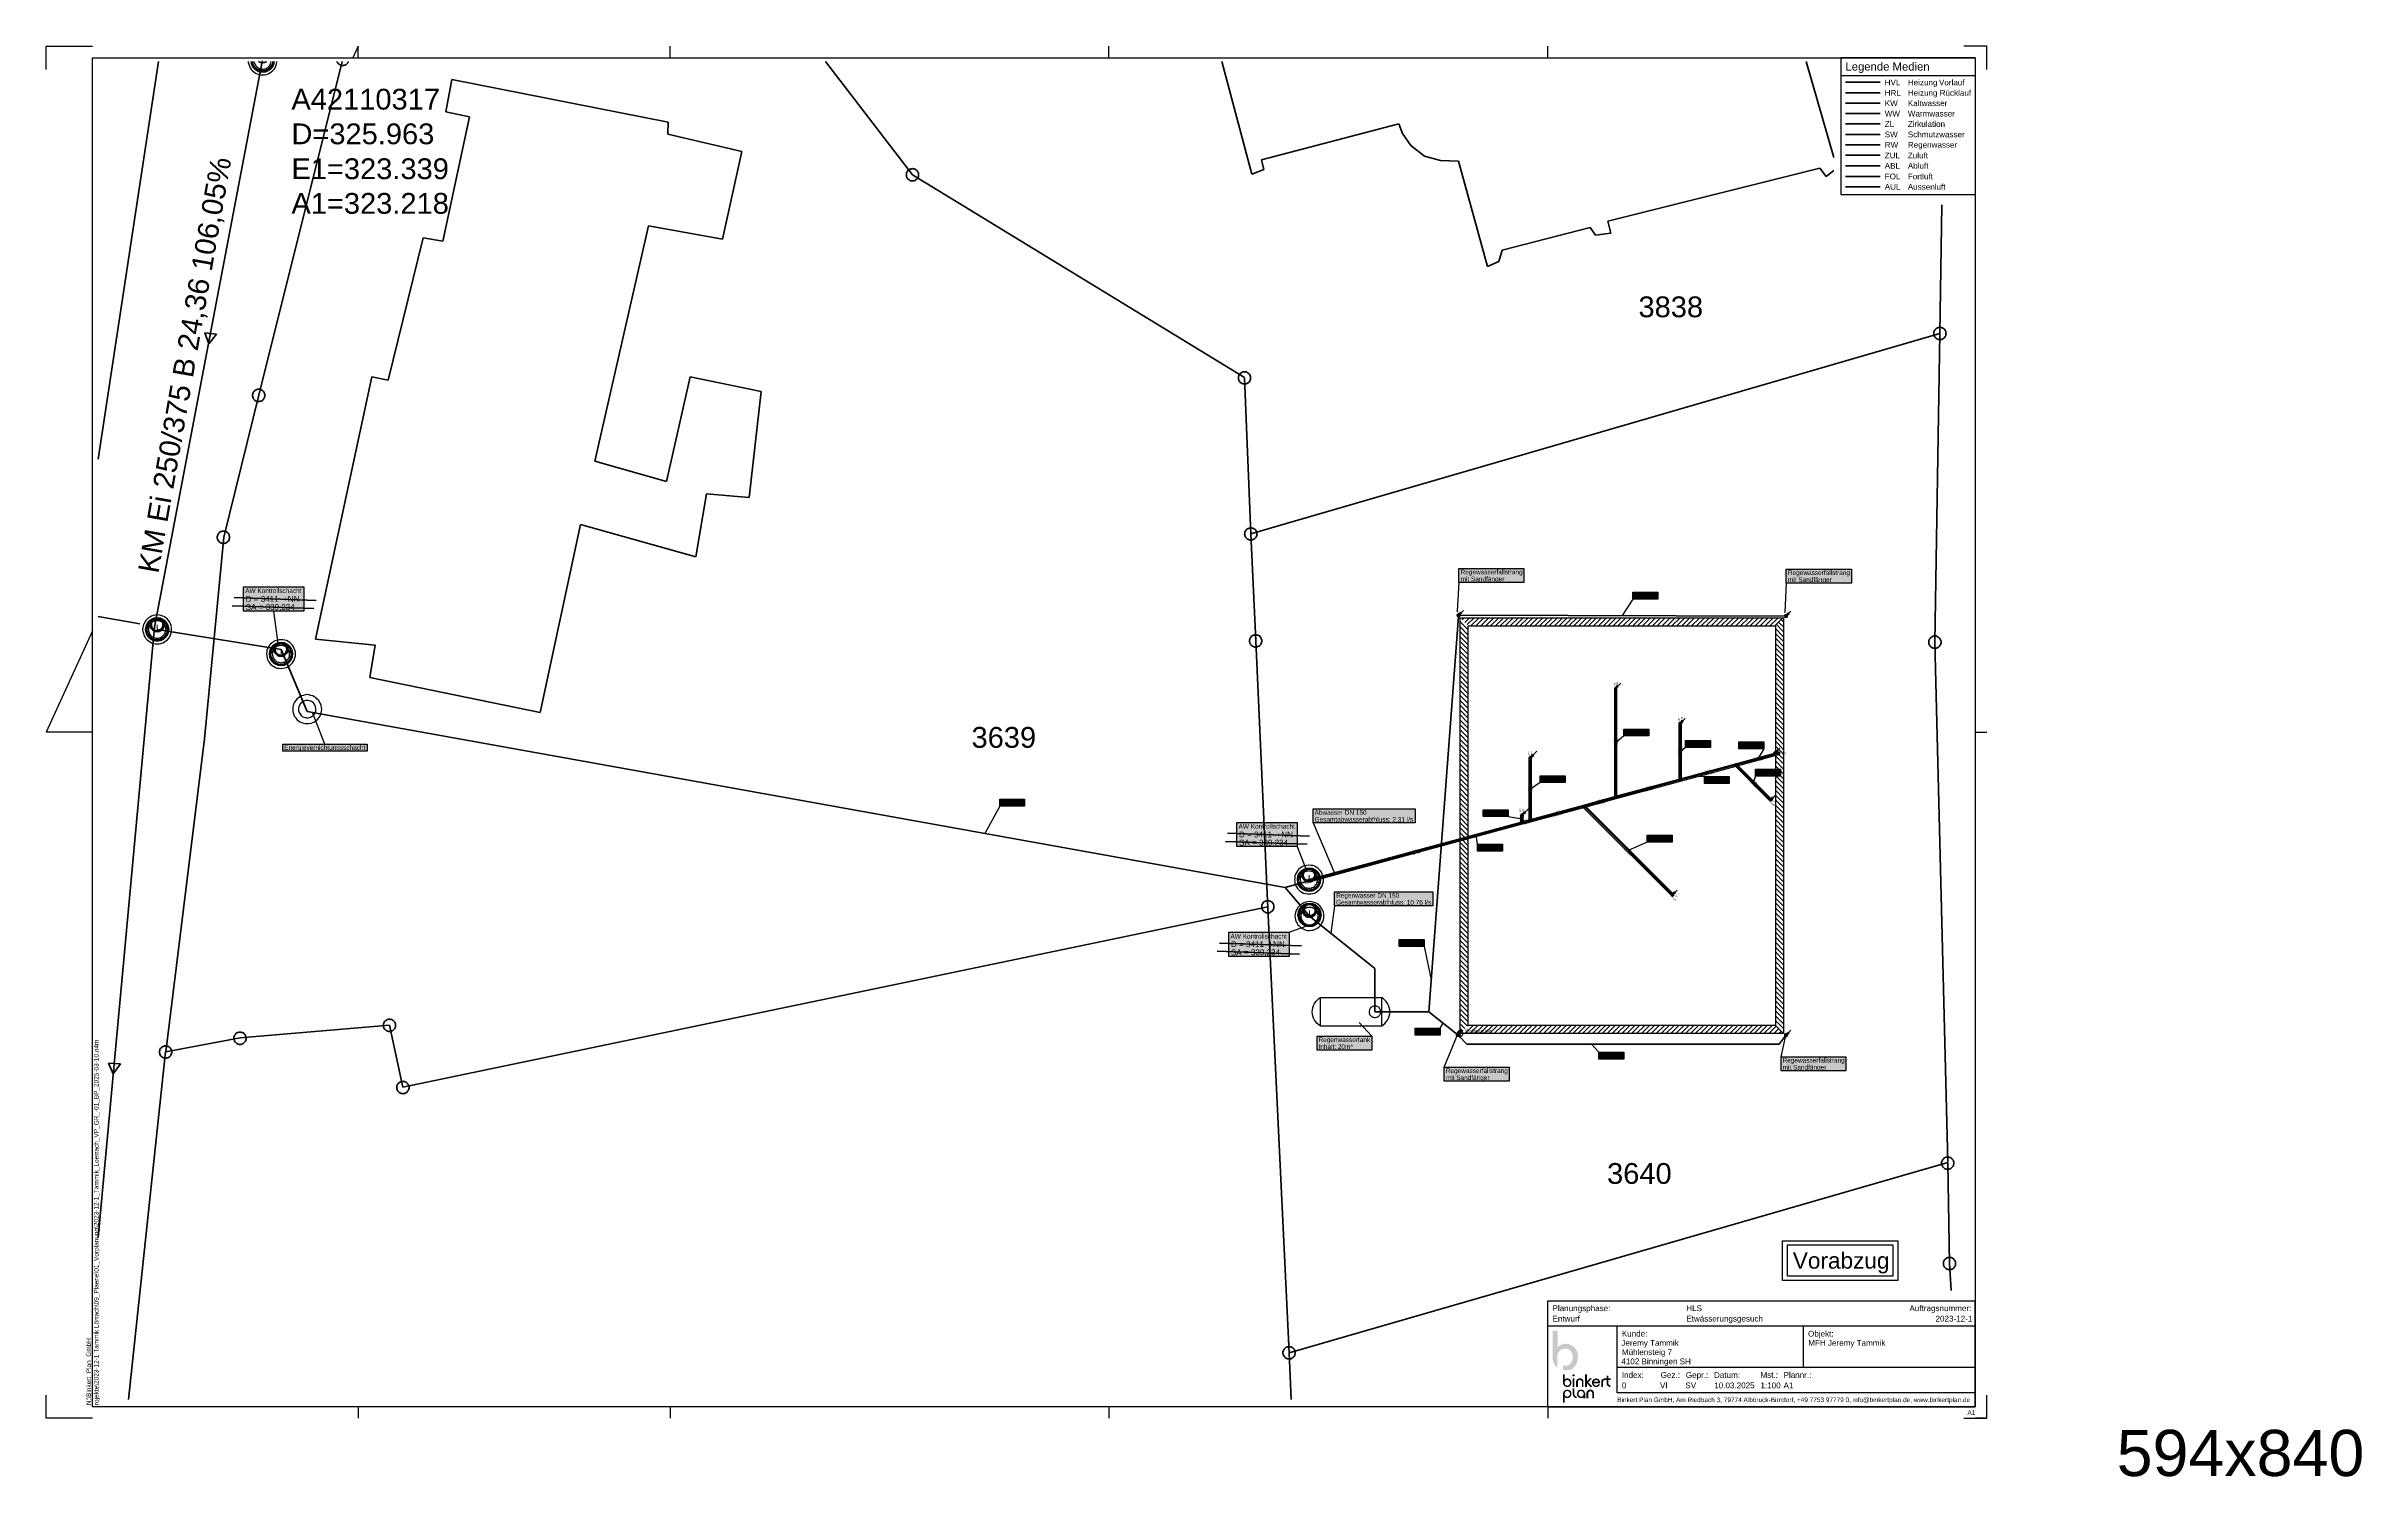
# Model space of a CAD drawing. Extents: x 1 to 1003, y -25 to 594.
import ezdxf
from ezdxf.lldxf.tags import DXFTag

# ---------------------------------------------------------------- set-up
doc = ezdxf.new("R2010")
doc.units = 0
doc.layers.get('0').update_dxf_attribs({"lineweight": 25})
for name, color, linetype, lineweight in [('A_Aussenwand', 7, 'Continuous', 25), ('S_Schmutzwasser-A01H5FF2DT', 7, 'Continuous', 35), ('S_Text_Schächte', 7, 'Continuous', 25), ('Schachtdeckel', 7, 'Continuous', 25), ('Schachtdeckel-A01H5FF4DT', 7, 'Continuous', 25), ('X_Legende', 7, 'Continuous', 25), ('X_Plankopf_PB', 7, 'Continuous', 25), ('X_Planrahmen', 7, 'Continuous', 25), ('X_Stempel_Vorabzug', 7, 'Continuous', 25)]:
    doc.layers.add(name, color=color, linetype=linetype, lineweight=lineweight)
for name, color, linetype, lineweight, true_color in [('L_Klimageraet', 7, 'Continuous', 35, 0xababab), ('S_Regenwasser', 7, 'Continuous', 35, 0x0080ff), ('S_Regenwasser-A01H5FF3DT', 7, 'Continuous', 35, 0x0080ff), ('S_Schmutzwasser', 7, 'Continuous', 35, 0x808040), ('S_Schächte', 9, 'Continuous', 35, 0x808080), ('S_Schächte-A01H5FF5DT', 9, 'Continuous', 35, 0x808080), ('S_Text', 7, 'Continuous', 25, 0x004c00), ('X_Einfuegepunkt', 1, 'Continuous', 25, 0xff0000), ('X_Geometrie-A01H5FF1DT', 6, 'Continuous', 50, 0xff00ff)]:
    doc.layers.add(name, color=color, linetype=linetype, lineweight=lineweight, true_color=true_color)
doc.styles.get("Standard").update_dxf_attribs({"font": 'arial.ttf'})
tags = doc.linetypes.add('fein_strichliert', pattern=[4, 1, -2, 1]).pattern_tags.tags
tags[8:9] = [DXFTag(74, 4), DXFTag(75, 0), DXFTag(340, '0'), DXFTag(46, 0.0), DXFTag(50, 0.0), DXFTag(44, 0.0), DXFTag(45, 0.0)]
tags[6:7] = [DXFTag(74, 4), DXFTag(75, 0), DXFTag(340, '0'), DXFTag(46, 0.0), DXFTag(50, 0.0), DXFTag(44, 0.0), DXFTag(45, 0.0)]
tags[4:5] = [DXFTag(74, 4), DXFTag(75, 0), DXFTag(340, '0'), DXFTag(46, 0.0), DXFTag(50, 0.0), DXFTag(44, 0.0), DXFTag(45, 0.0)]
tags = doc.linetypes.add('STRICHPUNKT2', pattern=[12.7, 6.35, -3.175, 0, -3.175]).pattern_tags.tags
tags[10:11] = [DXFTag(74, 4), DXFTag(75, 0), DXFTag(340, '0'), DXFTag(46, 0.0), DXFTag(50, 0.0), DXFTag(44, 0.0), DXFTag(45, 0.0)]
tags[8:9] = [DXFTag(74, 4), DXFTag(75, 0), DXFTag(340, '0'), DXFTag(46, 0.0), DXFTag(50, 0.0), DXFTag(44, 0.0), DXFTag(45, 0.0)]
tags[6:7] = [DXFTag(74, 4), DXFTag(75, 0), DXFTag(340, '0'), DXFTag(46, 0.0), DXFTag(50, 0.0), DXFTag(44, 0.0), DXFTag(45, 0.0)]
tags[4:5] = [DXFTag(74, 4), DXFTag(75, 0), DXFTag(340, '0'), DXFTag(46, 0.0), DXFTag(50, 0.0), DXFTag(44, 0.0), DXFTag(45, 0.0)]
tags = doc.linetypes.add('STRICHPUNKT2-A01H5FF6DT', pattern=[12.7, 6.35, -3.175, 0, -3.175]).pattern_tags.tags
tags[10:11] = [DXFTag(74, 4), DXFTag(75, 0), DXFTag(340, '0'), DXFTag(46, 0.0), DXFTag(50, 0.0), DXFTag(44, 0.0), DXFTag(45, 0.0)]
tags[8:9] = [DXFTag(74, 4), DXFTag(75, 0), DXFTag(340, '0'), DXFTag(46, 0.0), DXFTag(50, 0.0), DXFTag(44, 0.0), DXFTag(45, 0.0)]
tags[6:7] = [DXFTag(74, 4), DXFTag(75, 0), DXFTag(340, '0'), DXFTag(46, 0.0), DXFTag(50, 0.0), DXFTag(44, 0.0), DXFTag(45, 0.0)]
tags[4:5] = [DXFTag(74, 4), DXFTag(75, 0), DXFTag(340, '0'), DXFTag(46, 0.0), DXFTag(50, 0.0), DXFTag(44, 0.0), DXFTag(45, 0.0)]

# ---------------------------------------------------------------- blocks, each defined once
blk = doc.blocks.new('Blockreferenz-A01H5FETDT', base_point=(651, 0))
at = {"layer": 'X_Plankopf_PB', "linetype": 'ByBlock', "lineweight": -2, "ltscale": 0.25, "true_color": 0x380282}
for points in [[(661.7, 26.5), (661.7, 27.4), (661.4, 28.3), (660.9, 29), (660.2, 29.6), (659.4, 30), (658.5, 30.2), (657.7, 30.1), (656.9, 29.8), (656.2, 29.3), (655.7, 28.7), (655.3, 28), (655.1, 27.2), (655.1, 21.8), (654.1, 22.8), (653.4, 24.2), (653, 25.7), (653, 37.9), (655.2, 37.9), (655.2, 30.7), (656.2, 31.6), (657.4, 32.1), (658.7, 32.3), (660.1, 32.1), (661.4, 31.5), (662.6, 30.6), (663.4, 29.4), (663.9, 28), (664, 26.6), (663.8, 25), (663.3, 23.5), (662.4, 22.2), (661.6, 21.5), (660.6, 21), (659.6, 20.8), (658.5, 20.8), (658.1, 20.8), (657.6, 20.9), (657.6, 22.9), (658.1, 22.8), (658.5, 22.8), (659.2, 22.8), (659.9, 23.1), (660.5, 23.5), (661, 24), (661.4, 24.8), (661.7, 25.6)], [(661.6, 18.6), (661.6, 18.7), (661.7, 18.8), (661.8, 18.9), (661.9, 19), (662, 19), (662.1, 19.1), (662.2, 19), (662.4, 19), (662.5, 18.9), (662.5, 18.8), (662.6, 18.7), (662.6, 18.6), (662.6, 18.4), (662.5, 18.3), (662.5, 18.2), (662.4, 18.2), (662.2, 18.1), (662.1, 18.1), (662, 18.1), (661.9, 18.2), (661.8, 18.2), (661.7, 18.3), (661.6, 18.4)], [(662.5, 13), (662.5, 10.6), (662.5, 10.2), (662.6, 9.9), (662.8, 9.7), (663.1, 9.5), (663.4, 9.4), (663.4, 8.7), (662.9, 8.8), (662.5, 9.1), (662.1, 9.4), (661.9, 9.9), (661.7, 10.4), (661.7, 13)], [(665.7, 15.9), (665.6, 16.1), (665.5, 16.3), (665.3, 16.4), (665.1, 16.5), (664.9, 16.6), (664.7, 16.6), (664.5, 16.5), (664.3, 16.4), (664.1, 16.3), (664, 16.1), (664, 15.9), (664, 13.6), (663.2, 13.6), (663.2, 16.1), (663.4, 16.5), (663.6, 16.8), (664, 17.1), (664.4, 17.3), (664.8, 17.3), (665.2, 17.3), (665.7, 17.1), (666, 16.8), (666.3, 16.5), (666.4, 16.1), (666.4, 13.6), (665.7, 13.6)], [(667.1, 13.6), (667.1, 19.1), (667.9, 19.1), (667.9, 16), (669.2, 17.3), (670.1, 17.3), (668.4, 15.6), (670.3, 13.6), (669.3, 13.6), (667.9, 15.2), (667.9, 13.6)], [(667.7, 11.2), (667.9, 11.6), (668.2, 12), (668.5, 12.2), (668.9, 12.4), (669.4, 12.4), (669.8, 12.4), (670.2, 12.2), (670.5, 12), (670.8, 11.6), (671, 11.2), (671, 8.7), (670.2, 8.7), (670.2, 11), (670.1, 11.2), (670, 11.4), (669.9, 11.5), (669.7, 11.6), (669.5, 11.7), (669.2, 11.7), (669, 11.6), (668.8, 11.5), (668.7, 11.4), (668.6, 11.2), (668.5, 11), (668.5, 8.7), (667.7, 8.7)], [(674.1, 13.6), (674.1, 16.1), (674.2, 16.5), (674.4, 16.8), (674.7, 17), (675.1, 17.2), (675.6, 17.3), (676.4, 17.3), (676.4, 18.4), (677.1, 18.4), (677.1, 17.3), (678.1, 17.3), (678.1, 16.6), (677.1, 16.6), (677.1, 15.1), (677.2, 14.9), (677.3, 14.6), (677.5, 14.5), (677.8, 14.3), (678, 14.3), (678, 13.6), (677.5, 13.6), (677.1, 13.9), (676.7, 14.2), (676.5, 14.6), (676.4, 15.1), (676.4, 16.6), (675.6, 16.6), (675.4, 16.5), (675.2, 16.4), (675, 16.2), (674.9, 15.9), (674.9, 13.6)]]:
    blk.add_hatch(color=196, dxfattribs=at).paths.add_polyline_path(points)
at = {"layer": 'X_Plankopf_PB', "color": 0, "linetype": 'ByBlock', "lineweight": -2, "ltscale": 0.25}
for p, q in [((651, 5), (651, 50.9)), ((651, 50.9), (836, 50.9)), ((836, 5), (836, 50.9)), ((836, 39.9), (651, 39.9)), ((681, 11), (681, 39.9)), ((761.6, 22), (761.6, 39.9)), ((836, 22), (681, 22)), ((836, 11), (681, 11)), ((651, 5), (836, 5)), ((841, 0), (836, 0)), ((841, 0), (841, 5))]:
    blk.add_line(p, q, dxfattribs=at)
at = {"layer": 'X_Plankopf_PB', "color": 196, "linetype": 'ByBlock', "lineweight": -2, "ltscale": 0.25, "true_color": 0x380282}
for points in [[(658.3, 19.1), (657.8, 14.5), (657.6, 14.9)], [(658.3, 19.1), (657.6, 14.9), (657.6, 15.4)], [(658.3, 19.1), (657.6, 15.4), (657.6, 19.1)], [(658.3, 6.8), (657.6, 11), (657.8, 11.5)], [(658.3, 6.8), (657.6, 10.5), (657.6, 11)], [(658.3, 6.8), (657.6, 6.8), (657.6, 10.5)], [(658.3, 19.1), (658.1, 14.1), (657.8, 14.5)], [(658.3, 6.8), (657.8, 11.5), (658.1, 11.9)], [(658.3, 19.1), (658.2, 15.4), (658.1, 14.1)], [(658.2, 15.4), (658.1, 14.1), (658.3, 15)], [(658.5, 13.8), (658.1, 14.1), (658.3, 15)], [(658.5, 12.2), (658.3, 10.9), (658.1, 11.9)], [(658.3, 10.9), (658.1, 11.9), (658.2, 10.6)], [(658.1, 11.9), (658.2, 10.6), (658.3, 6.8)], [(658.3, 15.7), (658.3, 19.1), (658.2, 15.4)], [(658.2, 10.6), (658.3, 6.8), (658.3, 10.2)], [(658.3, 16.9), (658.3, 15.7), (658.3, 19.1)], [(658.8, 17.2), (658.4, 16), (658.3, 16.9)], [(658.4, 16), (658.3, 16.9), (658.3, 15.7)], [(658.5, 13.8), (658.3, 15), (658.4, 14.7)], [(658.4, 11.3), (658.5, 12.2), (658.3, 10.9)], [(658.3, 6.8), (658.3, 10.2), (658.3, 9.1)], [(658.3, 10.2), (658.3, 9.1), (658.4, 9.9)], [(658.6, 16.3), (658.8, 17.2), (658.4, 16)], [(658.5, 13.8), (658.4, 14.7), (658.6, 14.4)], [(658.6, 11.5), (658.4, 11.3), (658.5, 12.2)], [(658.5, 13.8), (658.6, 14.4), (658.9, 13.6)], [(658.9, 12.3), (658.6, 11.5), (658.5, 12.2)], [(658.8, 16.5), (658.6, 16.3), (658.8, 17.2)], [(658.6, 14.4), (658.8, 14.3), (658.9, 13.6)], [(658.9, 12.3), (658.8, 11.7), (658.6, 11.5)], [(659.4, 17.3), (659.1, 16.6), (658.8, 16.5)], [(659.4, 17.3), (658.8, 16.5), (658.8, 17.2)], [(658.8, 14.3), (658.9, 13.6), (659.1, 14.2)], [(658.9, 12.3), (659.1, 11.8), (658.8, 11.7)], [(658.9, 13.6), (659.1, 14.2), (659.3, 13.6)], [(658.9, 12.3), (659.4, 12.4), (659.1, 11.8)], [(659.4, 17.3), (659.4, 16.6), (659.1, 16.6)], [(659.1, 14.2), (659.3, 13.6), (659.4, 14.1)], [(659.4, 12.4), (659.4, 11.8), (659.1, 11.8)], [(659.3, 13.6), (659.4, 14.1), (659.4, 13.6)], [(659.5, 16.6), (659.4, 16.6), (659.4, 17.3)], [(659.5, 16.6), (659.4, 17.3), (659.8, 17.2)], [(659.4, 14.1), (659.4, 13.6), (659.7, 14.2)], [(659.4, 13.6), (659.7, 14.2), (659.9, 13.6)], [(659.9, 12.3), (659.7, 11.8), (659.4, 12.4)], [(659.7, 11.8), (659.4, 12.4), (659.4, 11.8)], [(659.5, 16.6), (659.8, 17.2), (659.6, 16.6)], [(659.9, 16.5), (659.6, 16.6), (659.8, 17.2)], [(659.7, 14.2), (659.9, 13.6), (659.9, 14.3)], [(659.9, 11.7), (659.9, 12.3), (659.7, 11.8)], [(659.9, 16.5), (659.8, 17.2), (660.3, 17)], [(659.9, 16.5), (660.3, 17), (660.1, 16.3)], [(659.9, 14.3), (660.1, 14.4), (660.3, 13.8)], [(659.9, 13.6), (659.9, 14.3), (660.3, 13.8)], [(660.3, 12.2), (659.9, 11.7), (659.9, 12.3)], [(660.3, 12.2), (660.1, 11.5), (659.9, 11.7)], [(660.3, 16), (660.1, 16.3), (660.3, 17)], [(660.1, 14.4), (660.3, 13.8), (660.3, 14.7)], [(660.3, 11.3), (660.3, 12.2), (660.1, 11.5)], [(660.3, 16), (660.3, 17), (660.7, 16.7)], [(660.3, 16), (660.7, 16.7), (660.5, 15.7)], [(660.3, 14.7), (660.7, 14.1), (660.5, 15)], [(660.3, 13.8), (660.3, 14.7), (660.7, 14.1)], [(660.7, 11.9), (660.3, 11.3), (660.3, 12.2)], [(660.5, 10.9), (660.7, 11.9), (660.3, 11.3)], [(660.3, 9.9), (660.7, 9.2), (660.5, 10.2)], [(660.7, 14.1), (660.7, 16.7), (660.5, 15.4)], [(660.7, 16.7), (660.5, 15.4), (660.5, 15.7)], [(660.7, 14.1), (660.5, 15), (660.5, 15.4)], [(660.5, 10.6), (660.7, 9.2), (660.7, 11.9)], [(660.5, 10.6), (660.5, 10.9), (660.7, 11.9)], [(660.5, 10.2), (660.5, 10.6), (660.7, 9.2)], [(661, 16.3), (660.7, 14.1), (660.7, 16.7)], [(661, 14.5), (661, 16.3), (660.7, 14.1)], [(660.7, 9.2), (660.7, 11.9), (661, 9.6)], [(660.7, 11.9), (661, 9.6), (661, 11.5)], [(661.1, 15.9), (661, 14.5), (661, 16.3)], [(661.1, 15), (661.1, 15.9), (661, 14.5)], [(661, 9.6), (661, 11.5), (661.1, 10.1)], [(661, 11.5), (661.1, 10.1), (661.1, 11)], [(661.2, 15.4), (661.1, 15), (661.1, 15.9)], [(661.1, 10.1), (661.1, 11), (661.2, 10.5)], [(661.7, 13.6), (661.7, 17.3), (662.5, 13.6), (662.5, 17.3)], [(663.5, 10.5), (663.6, 11), (663.6, 10.1)], [(663.6, 11), (663.6, 10.1), (663.8, 11.5)], [(663.6, 10.1), (663.8, 11.5), (663.8, 9.6)], [(663.8, 11.5), (663.8, 9.6), (664.1, 11.9)], [(663.8, 9.6), (664.1, 11.9), (664.1, 9.2)], [(664.1, 11.9), (664.3, 10.9), (664.4, 12.2)], [(664.1, 9.2), (664.2, 10.6), (664.1, 11.9)], [(664.2, 10.6), (664.1, 11.9), (664.3, 10.9)], [(664.3, 10.2), (664.1, 9.2), (664.2, 10.6)], [(664.4, 9), (664.3, 10.2), (664.1, 9.2)], [(664.3, 10.9), (664.4, 12.2), (664.4, 11.3)], [(664.4, 9.9), (664.4, 9), (664.3, 10.2)], [(664.6, 11.5), (664.4, 12.2), (664.9, 12.3)], [(664.6, 11.5), (664.4, 11.3), (664.4, 12.2)], [(664.6, 11.5), (664.9, 12.3), (664.8, 11.7)], [(665.1, 11.8), (664.8, 11.7), (664.9, 12.3)], [(665.1, 11.8), (664.9, 12.3), (665.4, 12.4)], [(665.1, 11.8), (665.4, 12.4), (665.4, 11.8)], [(665.8, 12.3), (665.4, 11.8), (665.4, 12.4)], [(665.8, 12.3), (665.6, 11.8), (665.4, 11.8)], [(665.8, 12.3), (665.9, 11.7), (665.6, 11.8)], [(665.8, 12.3), (666.3, 12.2), (665.9, 11.7)], [(666.3, 12.2), (666.1, 11.5), (665.9, 11.7)], [(666.3, 11.3), (666.3, 12.2), (666.1, 11.5)], [(666.6, 11.9), (666.3, 11.3), (666.3, 12.2)], [(666.4, 10.9), (666.6, 11.9), (666.3, 11.3)], [(666.4, 9.1), (666.3, 9.9), (666.4, 10.2)], [(666.5, 10.6), (666.4, 10.9), (666.6, 11.9)], [(667.2, 8.7), (666.4, 10.2), (666.5, 10.6)], [(667.2, 8.7), (666.4, 9.1), (666.4, 10.2)], [(667.2, 8.7), (666.5, 10.6), (666.6, 11.9)], [(667.2, 8.7), (666.6, 11.9), (666.9, 11.5)], [(667.2, 8.7), (666.9, 11.5), (667.1, 11)], [(667.2, 8.7), (667.1, 11), (667.2, 10.5)], [(670.1, 15.9), (670.3, 14.5), (670.3, 16.4)], [(670.1, 15), (670.1, 15.9), (670.3, 14.5)], [(670.1, 15.9), (670.1, 15), (670.1, 15.5)], [(670.3, 16.4), (670.6, 14.1), (670.6, 16.8)], [(670.3, 14.5), (670.3, 16.4), (670.6, 14.1)], [(671, 17), (670.8, 15.8), (670.6, 16.8)], [(670.8, 15.8), (670.6, 16.8), (670.8, 15.2)], [(670.6, 16.8), (670.8, 15.2), (670.9, 13.8)], [(670.6, 14.1), (670.6, 16.8), (670.9, 13.8)], [(670.9, 16), (671, 17), (670.8, 15.8)], [(673.6, 15.2), (670.8, 15.2), (670.8, 15.8)], [(673.6, 15.2), (670.8, 15.8), (672.8, 15.8)], [(670.8, 15.2), (670.9, 13.8), (670.8, 14.9)], [(670.9, 13.8), (670.8, 14.9), (671, 14.7)], [(671.1, 16.3), (670.9, 16), (671, 17)], [(671.4, 13.6), (670.9, 13.8), (671, 14.7)], [(671.1, 16.3), (671, 17), (671.4, 17.2)], [(671.4, 13.6), (671, 14.7), (671.1, 14.5)], [(671.1, 16.3), (671.4, 17.2), (671.3, 16.4)], [(671.4, 13.6), (671.1, 14.5), (671.3, 14.3)], [(671.6, 16.6), (671.3, 16.4), (671.4, 17.2)], [(671.4, 13.6), (671.3, 14.3), (671.6, 14.2)], [(671.6, 16.6), (671.4, 17.2), (671.8, 17.3)], [(671.4, 13.6), (671.6, 14.2), (671.8, 13.6)], [(671.6, 16.6), (671.8, 17.3), (671.8, 16.6)], [(671.6, 14.2), (671.8, 14.2), (671.8, 13.6)], [(671.8, 16.6), (671.8, 17.3), (672.1, 16.6)], [(671.8, 17.3), (672.1, 16.6), (672.3, 17.2)], [(671.8, 14.2), (671.8, 13.6), (672.2, 14.2)], [(671.8, 13.6), (672.2, 14.2), (672.4, 13.6)], [(672.1, 16.6), (672.3, 17.2), (672.4, 16.5)], [(672.2, 14.2), (672.4, 13.6), (672.5, 14.4)], [(672.3, 17.2), (672.4, 16.5), (672.7, 17)], [(672.4, 16.5), (672.7, 17), (672.6, 16.3)], [(672.4, 13.6), (672.5, 14.4), (672.8, 13.8)], [(672.5, 14.4), (672.8, 14.6), (672.8, 13.8)], [(672.7, 16.1), (672.6, 16.3), (672.7, 17)], [(672.7, 16.1), (672.7, 17), (673.1, 16.8)], [(672.7, 16.1), (673.1, 16.8), (672.8, 15.8)], [(673.6, 15.2), (672.8, 15.8), (673.1, 16.8)], [(672.8, 14.6), (672.8, 13.8), (673, 14.9)], [(672.8, 13.8), (673, 14.9), (673.2, 14.1)], [(673, 14.9), (673.2, 14.1), (673.6, 14.5)], [(673.6, 15.2), (673.1, 16.8), (673.4, 16.4)], [(673.6, 15.2), (673.4, 16.4), (673.5, 16)], [(673.6, 15.2), (673.5, 16), (673.6, 15.6)], [(658.3, 9.1), (658.4, 9.9), (658.8, 8.8)], [(658.4, 9.9), (658.8, 8.8), (658.6, 9.7)], [(658.8, 8.8), (658.6, 9.7), (658.8, 9.5)], [(659.4, 8.7), (658.8, 8.8), (658.8, 9.5)], [(659.4, 8.7), (658.8, 9.5), (659.1, 9.4)], [(659.4, 8.7), (659.1, 9.4), (659.4, 9.3)], [(659.8, 8.8), (659.4, 8.7), (659.5, 9.4)], [(659.4, 8.7), (659.4, 9.3), (659.5, 9.4)], [(659.8, 8.8), (659.5, 9.4), (659.6, 9.4)], [(659.8, 8.8), (659.6, 9.4), (659.9, 9.5)], [(659.8, 8.8), (659.9, 9.5), (660.3, 9)], [(659.9, 9.5), (660.1, 9.7), (660.3, 9)], [(660.1, 9.7), (660.3, 9), (660.3, 9.9)], [(660.3, 9), (660.3, 9.9), (660.7, 9.2)], [(664.4, 9), (664.4, 9.9), (664.6, 9.7)], [(664.9, 8.8), (664.4, 9), (664.6, 9.7)], [(664.9, 8.8), (664.6, 9.7), (664.8, 9.5)], [(664.9, 8.8), (664.8, 9.5), (665.1, 9.4)], [(664.9, 8.8), (665.1, 9.4), (665.4, 8.7)], [(665.1, 9.4), (665.2, 9.4), (665.4, 8.7)], [(665.2, 9.4), (665.4, 8.7), (665.4, 9.3)], [(665.4, 9.3), (665.9, 8.8), (665.6, 9.4)], [(665.4, 8.7), (665.4, 9.3), (665.9, 8.8)], [(665.6, 9.4), (665.9, 9.5), (665.9, 8.8)], [(665.9, 9.5), (665.9, 8.8), (666.1, 9.7)], [(665.9, 8.8), (666.1, 9.7), (666.4, 9.1)], [(666.1, 9.7), (666.4, 9.1), (666.3, 9.9)], [(667.2, 8.7), (666.4, 8.7), (666.4, 9.1)]]:
    blk.add_solid(points, dxfattribs=at)
at = {"layer": 'X_Plankopf_PB', "color": 0, "linetype": 'ByBlock', "lineweight": -2, "ltscale": 0.25, "attachment_point": 1}
for s, insert, char_height in [('{\\fArial;Planungsphase:}', (653, 48.9), 2.5), ('{\\fArial;Auftragsnummer:}', (807.5, 48.9), 2.5), ('{\\fArial;2023-12-1}', (818.8, 44.4), 2.5), ('{\\fArial;Kunde:}', (683, 37.9), 2.5), ('{\\fArial;Objekt:}', (763.6, 37.9), 2.5), ('{\\fArial;Index:}', (683, 20), 2.5), ('{\\fArial;Plannr.:}', (753, 20), 2.5), ('{\\fArial;0}', (683, 15.5), 2.5), ('{\\fArial;Gez.:}', (699.8, 20), 2.5), ('{\\fArial;Gepr.:}', (710.7, 20), 2.5), ('{\\fArial;Datum:}', (722.9, 20), 2.5), ('{\\fArial;Mst.:}', (743, 20), 2.5), ('{\\fArial;1:100}', (743, 15.5), 2.5), ('{\\fArial;A1}', (753, 15.5), 2.5), ('{\\fArial;Binkert Plan GmbH, Am Riedbach 3, 79774 Albbruck-Birndorf, +49 7753 97779 0, info@binkertplan.de, www.binkertplan.de}', (681, 9), 2)]:
    blk.add_mtext(s, dxfattribs=dict(at, insert=insert, char_height=char_height))
at = {"layer": 'X_Plankopf_PB', "color": 0, "lineweight": -2, "attachment_point": 1}
for s, insert, char_height in [('{\\fArial;Entwurf}', (653, 44.4), 2.5), ('{\\fArial;HLS}', (710.9, 48.9), 2.5), ('{\\fArial;Etwässerungsgesuch}', (710.9, 44.4), 2.5), ('{\\fArial;Jeremy Tammik}', (682.8, 33.9), 2.5), ('{\\fArial;MFH Jeremy Tammik}', (763.7, 33.9), 2.5), ('{\\fArial;4102 Binningen SH}', (682.8, 25.9), 2.5), ('{\\fArial;Mühlensteig 7}', (683, 29.9), 2.5), ('{\\fArial;VI}', (699.5, 15.5), 2.5), ('{\\fArial;SV}', (710.5, 15.5), 2.5), ('{\\fArial;10.03.2025}', (723, 15.5), 2.5), ('{\\fArial;A1}', (832.6, 3.5), 2)]:
    blk.add_mtext(s, dxfattribs=dict(at, insert=insert, char_height=char_height))
blk = doc.blocks.new('Blockreferenz-A01H5FEVDT', base_point=(1, -25))
at = {"layer": 'X_Planrahmen', "color": 0, "linetype": 'ByBlock', "lineweight": -2, "ltscale": 0.25}
for p, q in [((1, 584), (1, 594)), ((1, 594), (21, 594)), ((136, 594), (133.7, 589)), ((136, 589), (136, 594)), ((271, 589), (271, 594)), ((461, 589), (461, 594)), ((651, 589), (651, 594)), ((841, 594), (831, 594)), ((841, 584), (841, 594)), ((21, 589), (836, 589)), ((21, 5), (21, 589)), ((836, 589), (836, 5)), ((21, 341), (1, 297)), ((21, 297), (1, 297)), ((836, 297), (841, 297)), ((1, 0), (1, 10)), ((21, 0), (1, 0)), ((836, 5), (21, 5)), ((136, 5), (136, 0)), ((271, 5), (271, 0)), ((461, 5), (461, 0)), ((651, 5), (651, 0)), ((831, 0), (841, 0)), ((841, 0), (841, 10))]:
    blk.add_line(p, q, dxfattribs=at)
at = {"layer": 'X_Planrahmen', "color": 0, "linetype": 'ByBlock', "lineweight": -2, "ltscale": 0.25, "insert": (18.3, 5.7), "char_height": 2, "attachment_point": 1, "rotation": 90}
blk.add_mtext('{\\fArial;N:\\Binkert_Plan_GmbH\\Projekte\\2023-12-1 Tammik Lörrach\\09_Plaene\\01_Vorplanung\\2023-12-1_Tammik_Loerrach_VP\\H_GR_-01_BP_2025-03-10.n4m}', dxfattribs=at)
at = {"layer": 'X_Planrahmen', "color": 0, "lineweight": -2, "insert": (897.2, -5), "char_height": 20, "attachment_point": 1}
blk.add_mtext('{\\fArial;594x840}', dxfattribs=at)
blk = doc.blocks.new('Blockreferenz-A01H5FEXDT', base_point=(777.8, 529.9))
at = {"layer": 'X_Legende', "color": 0, "linetype": 'ByBlock', "lineweight": -2, "ltscale": 0.25}
for p, q in [((836, 589), (777.8, 589)), ((777.8, 589), (777.8, 529.9)), ((777.8, 581.4), (836, 581.4)), ((836, 589), (836, 529.9)), ((777.8, 529.9), (836, 529.9))]:
    blk.add_line(p, q, dxfattribs=at)
at = {"layer": 'X_Legende', "color": 1, "linetype": 'ByBlock', "lineweight": 70, "ltscale": 0.7, "true_color": 0xff0000}
blk.add_line((794.8, 578.4), (779.8, 578.4), dxfattribs=at)
at = {"layer": 'X_Legende', "color": 5, "linetype": 'fein_strichliert', "lineweight": 70, "ltscale": 0.49, "true_color": 0x0000ff}
blk.add_line((794.8, 573.9), (779.8, 573.9), dxfattribs=at)
at = {"layer": 'X_Legende', "color": 3, "linetype": 'ByBlock', "lineweight": 70, "ltscale": 0.7, "true_color": 0x00ff00}
blk.add_line((794.8, 569.4), (779.8, 569.4), dxfattribs=at)
at = {"layer": 'X_Legende', "color": 1, "linetype": 'fein_strichliert', "lineweight": 70, "ltscale": 0.49, "true_color": 0xff0000}
blk.add_line((794.8, 564.9), (779.8, 564.9), dxfattribs=at)
at = {"layer": 'X_Legende', "color": 230, "linetype": 'fein_strichliert', "lineweight": 70, "ltscale": 0.49, "true_color": 0xff0080}
blk.add_line((794.8, 560.4), (779.8, 560.4), dxfattribs=at)
at = {"layer": 'X_Legende', "color": 57, "linetype": 'ByBlock', "lineweight": 70, "ltscale": 0.7, "true_color": 0x808040}
blk.add_line((794.8, 555.8), (779.8, 555.8), dxfattribs=at)
at = {"layer": 'X_Legende', "color": 150, "linetype": 'fein_strichliert', "lineweight": 70, "ltscale": 0.49, "true_color": 0x0080ff}
blk.add_line((794.8, 551.3), (779.8, 551.3), dxfattribs=at)
at = {"layer": 'X_Legende', "color": 6, "linetype": 'ByBlock', "lineweight": 70, "ltscale": 0.7, "true_color": 0xff00ff}
blk.add_line((794.8, 546.8), (779.8, 546.8), dxfattribs=at)
at = {"layer": 'X_Legende', "color": 2, "linetype": 'ByBlock', "lineweight": 70, "ltscale": 0.7, "true_color": 0xffff00}
blk.add_line((794.8, 542.2), (779.8, 542.2), dxfattribs=at)
at = {"layer": 'X_Legende', "color": 24, "linetype": 'ByBlock', "lineweight": 70, "ltscale": 0.7, "true_color": 0x993300}
blk.add_line((794.8, 537.7), (779.8, 537.7), dxfattribs=at)
at = {"layer": 'X_Legende', "color": 70, "linetype": 'ByBlock', "lineweight": 70, "ltscale": 0.7, "true_color": 0x66ff33}
blk.add_line((794.8, 533.2), (779.8, 533.2), dxfattribs=at)
at = {"layer": 'X_Legende', "color": 0, "linetype": 'ByBlock', "lineweight": -2, "ltscale": 0.25, "attachment_point": 1}
for s, insert, char_height in [('{\\fArial;Legende Medien}', (779.8, 587), 3.5), ('{\\fArial;HVL}', (796.8, 579.6), 2.5), ('{\\fArial;HRL}', (796.8, 575.1), 2.5), ('{\\fArial;Heizung}', (806.8, 579.6), 2.5), ('{\\fArial;Heizung}', (806.8, 575.1), 2.5), ('{\\fArial;Vorlauf}', (820.3, 579.6), 2.5), ('{\\fArial;Rücklauf}', (820.6, 575.1), 2.5), ('{\\fArial;WW}', (796.8, 566.1), 2.5), ('{\\fArial;ZL}', (796.8, 561.6), 2.5), ('{\\fArial;KW}', (796.8, 570.6), 2.5), ('{\\fArial;Warmwasser}', (806.8, 566.1), 2.5), ('{\\fArial;Zirkulation}', (806.8, 561.6), 2.5), ('{\\fArial;Kaltwasser}', (806.8, 570.6), 2.5), ('{\\fArial;SW}', (796.8, 557.1), 2.5), ('{\\fArial;RW}', (796.8, 552.6), 2.5), ('{\\fArial;Schmutzwasser}', (806.8, 557.1), 2.5), ('{\\fArial;Regenwasser}', (806.8, 552.6), 2.5), ('{\\fArial;ABL}', (796.8, 543.5), 2.5), ('{\\fArial;ZUL}', (796.8, 548), 2.5), ('{\\fArial;Abluft}', (806.8, 543.5), 2.5), ('{\\fArial;Zuluft}', (806.8, 548), 2.5), ('{\\fArial;AUL}', (796.8, 534.4), 2.5), ('{\\fArial;FOL}', (796.8, 538.9), 2.5), ('{\\fArial;Aussenluft}', (806.8, 534.4), 2.5), ('{\\fArial;Fortluft}', (806.8, 538.9), 2.5)]:
    blk.add_mtext(s, dxfattribs=dict(at, insert=insert, char_height=char_height))
blk = doc.blocks.new('Blockreferenz-A01H5FEZDT', base_point=(752.5, 59.7))
at = {"color": 0, "linetype": 'ByBlock', "lineweight": -2, "ltscale": 0.25}
for p, q in [((752.5, 76.9), (802.5, 76.9)), ((752.5, 59.7), (752.5, 76.9)), ((802.5, 76.9), (802.5, 59.7)), ((802.5, 59.7), (752.5, 59.7))]:
    blk.add_line(p, q, dxfattribs=at)
at = {"color": 1, "linetype": 'ByBlock', "lineweight": -2, "ltscale": 0.25, "true_color": 0xff0000}
for p, q in [((754.5, 74.9), (754.5, 61.7)), ((800.5, 74.9), (754.5, 74.9)), ((800.5, 61.7), (800.5, 74.9)), ((754.5, 61.7), (800.5, 61.7))]:
    blk.add_line(p, q, dxfattribs=at)
at = {"color": 1, "lineweight": -2, "true_color": 0xff0000, "insert": (757, 71.8), "char_height": 7, "attachment_point": 1}
blk.add_mtext('{\\fArial;Vorabzug}', dxfattribs=at)
blk = doc.blocks.new('Referenz-A01H5FF7DT', base_point=(0.2, -0.8))
at = {"layer": 'S_Regenwasser-A01H5FF3DT', "color": 0, "linetype": 'Continuous', "ltscale": 0.35}
for p, q in [((94.5, 587.4), (47.9, 342.5)), ((74.7, 469.3), (69.6, 469.9)), ((69.6, 469.9), (71.3, 465.2)), ((71.3, 465.2), (74.7, 469.3)), ((47.9, 342.5), (23.4, 78.3)), ((33.1, 153.5), (27.9, 153.7)), ((27.9, 153.7), (30, 149.1)), ((30, 149.1), (33.1, 153.5))]:
    blk.add_line(p, q, dxfattribs=at)
at = {"layer": 'S_Schmutzwasser-A01H5FF2DT', "color": 0, "linetype": 'Continuous', "ltscale": 0.35}
blk.add_line((23.4, 347.1), (41.5, 344), dxfattribs=at)
at = {"layer": 'S_Schächte-A01H5FF5DT', "color": 0, "linetype": 'Continuous', "ltscale": 0.35}
for p, q in [((89.8, 586.6), (89.7, 587.4)), ((89.7, 587.4), (89.8, 586.6)), ((90.3, 585.4), (89.8, 586.6)), ((89.8, 586.6), (90.3, 585.4)), ((90.3, 586.7), (90.2, 587.4)), ((90.2, 587.4), (90.3, 586.7)), ((90.7, 585.6), (90.3, 586.7)), ((90.3, 586.7), (90.7, 585.6)), ((91.1, 584.3), (90.3, 585.4)), ((90.3, 585.4), (91.1, 584.3)), ((91.4, 584.7), (90.7, 585.6)), ((90.7, 585.6), (91.4, 584.7)), ((92.1, 583.5), (91.1, 584.3)), ((91.1, 584.3), (92.1, 583.5)), ((92.4, 584), (91.4, 584.7)), ((91.4, 584.7), (92.4, 584)), ((93.3, 583), (92.1, 583.5)), ((92.1, 583.5), (93.3, 583)), ((93.5, 583.5), (92.4, 584)), ((92.4, 584), (93.5, 583.5)), ((93.1, 587.3), (92.9, 587.4)), ((93.1, 587.3), (92.9, 587.4)), ((93.8, 587), (93.1, 587.3)), ((93.8, 587), (93.1, 587.3)), ((94.6, 582.9), (93.3, 583)), ((93.3, 583), (94.6, 582.9)), ((94.6, 583.4), (93.5, 583.5)), ((93.5, 583.5), (94.6, 583.4)), ((94.6, 586.9), (93.8, 587)), ((94.6, 586.9), (93.8, 587)), ((94.6, 587.4), (94.3, 587.4)), ((94.6, 587.4), (94.3, 587.4)), ((94.9, 587.4), (94.6, 587.4)), ((94.9, 587.4), (94.6, 587.4)), ((95.4, 587), (94.6, 586.9)), ((95.4, 587), (94.6, 586.9)), ((95.8, 583.5), (94.6, 583.4)), ((94.6, 583.4), (95.8, 583.5)), ((95.9, 583), (94.6, 582.9)), ((94.6, 582.9), (95.9, 583)), ((96.1, 587.3), (95.4, 587)), ((96.1, 587.3), (95.4, 587)), ((96.9, 584), (95.8, 583.5)), ((95.8, 583.5), (96.9, 584)), ((97.1, 583.5), (95.9, 583)), ((95.9, 583), (97.1, 583.5)), ((96.3, 587.4), (96.1, 587.3)), ((96.3, 587.4), (96.1, 587.3)), ((97.8, 584.7), (96.9, 584)), ((96.9, 584), (97.8, 584.7)), ((98.2, 584.3), (97.1, 583.5)), ((97.1, 583.5), (98.2, 584.3)), ((98.5, 585.6), (97.8, 584.7)), ((97.8, 584.7), (98.5, 585.6)), ((99, 585.4), (98.2, 584.3)), ((98.2, 584.3), (99, 585.4)), ((99, 586.7), (98.5, 585.6)), ((98.5, 585.6), (99, 586.7)), ((99.1, 587.4), (99, 586.7)), ((99, 586.7), (99.1, 587.4)), ((99.5, 586.6), (99, 585.4)), ((99, 585.4), (99.5, 586.6)), ((99.6, 587.4), (99.5, 586.6)), ((99.5, 586.6), (99.6, 587.4)), ((46, 343.5), (44, 341.5)), ((44, 341.5), (44.2, 342.8)), ((44.2, 342.8), (44, 341.5)), ((44.2, 340.2), (44, 341.5)), ((44, 341.5), (44.2, 340.2)), ((44.2, 342.8), (44.7, 344)), ((44.7, 344), (44.2, 342.8)), ((46.5, 343.5), (44.5, 341.5)), ((44.5, 341.5), (44.6, 342.7)), ((44.6, 342.7), (44.5, 341.5)), ((44.6, 340.4), (44.5, 341.5)), ((44.5, 341.5), (44.6, 340.4)), ((44.6, 342.7), (45.1, 343.8)), ((45.1, 343.8), (44.6, 342.7)), ((44.7, 344), (45.4, 345.1)), ((45.4, 345.1), (44.7, 344)), ((45.1, 343.8), (45.8, 344.7)), ((45.8, 344.7), (45.1, 343.8)), ((45.4, 345.1), (46.5, 345.9)), ((46.5, 345.9), (45.4, 345.1)), ((45.8, 344.7), (46.7, 345.4)), ((46.7, 345.4), (45.8, 344.7)), ((46, 343.5), (46.1, 344.3)), ((46, 343.5), (46.1, 344.3)), ((46.1, 342.8), (46, 343.5)), ((46.1, 342.8), (46, 343.5)), ((46.1, 344.3), (46.4, 345)), ((46.1, 344.3), (46.4, 345)), ((46.4, 342), (46.1, 342.8)), ((46.4, 342), (46.1, 342.8)), ((46.4, 345), (46.9, 345.7)), ((46.4, 345), (46.9, 345.7)), ((46.9, 341.4), (46.4, 342)), ((46.9, 341.4), (46.4, 342)), ((46.5, 345.9), (47.7, 346.4)), ((47.7, 346.4), (46.5, 345.9)), ((46.5, 343.5), (46.6, 344.2)), ((46.5, 343.5), (46.6, 344.2)), ((46.6, 342.9), (46.5, 343.5)), ((46.6, 342.9), (46.5, 343.5)), ((46.6, 344.2), (46.8, 344.8)), ((46.6, 344.2), (46.8, 344.8)), ((46.8, 342.3), (46.6, 342.9)), ((46.8, 342.3), (46.6, 342.9)), ((46.7, 345.4), (47.8, 345.9)), ((47.8, 345.9), (46.7, 345.4)), ((46.8, 344.8), (47.2, 345.3)), ((46.8, 344.8), (47.2, 345.3)), ((47.2, 341.8), (46.8, 342.3)), ((47.2, 341.8), (46.8, 342.3)), ((46.9, 345.7), (47.5, 346.1)), ((46.9, 345.7), (47.5, 346.1)), ((47.5, 340.9), (46.9, 341.4)), ((47.5, 340.9), (46.9, 341.4)), ((47.2, 345.3), (47.7, 345.7)), ((47.2, 345.3), (47.7, 345.7)), ((47.7, 341.4), (47.2, 341.8)), ((47.7, 341.4), (47.2, 341.8)), ((47.5, 346.1), (48.2, 346.4)), ((47.5, 346.1), (48.2, 346.4)), ((48.2, 340.6), (47.5, 340.9)), ((48.2, 340.6), (47.5, 340.9)), ((47.7, 346.4), (49, 346.5)), ((49, 346.5), (47.7, 346.4)), ((47.7, 345.7), (48.3, 345.9)), ((47.7, 345.7), (48.3, 345.9)), ((48.3, 341.1), (47.7, 341.4)), ((48.3, 341.1), (47.7, 341.4)), ((47.8, 345.9), (49, 346)), ((49, 346), (47.8, 345.9)), ((48.2, 346.4), (49, 346.5)), ((48.2, 346.4), (49, 346.5)), ((48.3, 345.9), (49, 346)), ((48.3, 345.9), (49, 346)), ((49, 341), (48.3, 341.1)), ((49, 341), (48.3, 341.1)), ((49, 346.5), (49.8, 346.4)), ((49, 346.5), (50.3, 346.4)), ((50.3, 346.4), (49, 346.5)), ((49, 346.5), (49.8, 346.4)), ((49, 346), (49.6, 345.9)), ((49, 346), (50.1, 345.9)), ((50.1, 345.9), (49, 346)), ((49, 346), (49.6, 345.9)), ((49.6, 341.1), (49, 341)), ((49.6, 341.1), (49, 341)), ((49.6, 345.9), (50.2, 345.7)), ((49.6, 345.9), (50.2, 345.7)), ((50.2, 341.4), (49.6, 341.1)), ((50.2, 341.4), (49.6, 341.1)), ((49.8, 346.4), (50.5, 346.1)), ((49.8, 346.4), (50.5, 346.1)), ((50.5, 340.9), (49.8, 340.6)), ((50.5, 340.9), (49.8, 340.6)), ((50.1, 345.9), (51.2, 345.4)), ((51.2, 345.4), (50.1, 345.9)), ((50.2, 345.7), (50.8, 345.3)), ((50.2, 345.7), (50.8, 345.3)), ((50.8, 341.8), (50.2, 341.4)), ((50.8, 341.8), (50.2, 341.4)), ((50.3, 346.4), (51.5, 345.9)), ((51.5, 345.9), (50.3, 346.4)), ((50.5, 346.1), (51.1, 345.7)), ((50.5, 346.1), (51.1, 345.7)), ((51.1, 341.4), (50.5, 340.9)), ((51.1, 341.4), (50.5, 340.9)), ((50.8, 345.3), (51.1, 344.8)), ((50.8, 345.3), (51.1, 344.8)), ((51.1, 342.3), (50.8, 341.8)), ((51.1, 342.3), (50.8, 341.8)), ((51.1, 345.7), (51.6, 345)), ((51.1, 345.7), (51.6, 345)), ((51.1, 344.8), (51.4, 344.2)), ((51.1, 344.8), (51.4, 344.2)), ((51.4, 342.9), (51.1, 342.3)), ((51.4, 342.9), (51.1, 342.3)), ((51.6, 342), (51.1, 341.4)), ((51.6, 342), (51.1, 341.4)), ((51.2, 345.4), (52.2, 344.7)), ((52.2, 344.7), (51.2, 345.4)), ((51.4, 344.2), (51.5, 343.5)), ((51.4, 344.2), (51.5, 343.5)), ((51.5, 343.5), (51.4, 342.9)), ((51.5, 343.5), (51.4, 342.9)), ((51.5, 345.9), (52.5, 345.1)), ((52.5, 345.1), (51.5, 345.9)), ((51.5, 343.5), (53.5, 341.5)), ((51.6, 345), (51.9, 344.3)), ((51.6, 345), (51.9, 344.3)), ((51.9, 342.8), (51.6, 342)), ((51.9, 342.8), (51.6, 342)), ((51.9, 344.3), (52, 343.5)), ((51.9, 344.3), (52, 343.5)), ((52, 343.5), (51.9, 342.8)), ((52, 343.5), (51.9, 342.8)), ((52, 343.5), (54, 341.5)), ((52.2, 344.7), (52.9, 343.8)), ((52.9, 343.8), (52.2, 344.7)), ((52.5, 345.1), (53.3, 344)), ((53.3, 344), (52.5, 345.1)), ((52.9, 343.8), (53.3, 342.7)), ((53.3, 342.7), (52.9, 343.8)), ((53.3, 344), (53.8, 342.8)), ((53.8, 342.8), (53.3, 344)), ((53.3, 342.7), (53.5, 341.5)), ((53.5, 341.5), (53.3, 342.7)), ((53.5, 341.5), (53.3, 340.4)), ((53.3, 340.4), (53.5, 341.5)), ((53.8, 342.8), (54, 341.5)), ((54, 341.5), (53.8, 342.8)), ((54, 341.5), (53.8, 340.2)), ((53.8, 340.2), (54, 341.5)), ((44.7, 339), (44.2, 340.2)), ((44.2, 340.2), (44.7, 339)), ((45.1, 339.3), (44.6, 340.4)), ((44.6, 340.4), (45.1, 339.3)), ((45.4, 338), (44.7, 339)), ((44.7, 339), (45.4, 338)), ((45.8, 338.3), (45.1, 339.3)), ((45.1, 339.3), (45.8, 338.3)), ((46.5, 337.2), (45.4, 338)), ((45.4, 338), (46.5, 337.2)), ((46.7, 337.6), (45.8, 338.3)), ((45.8, 338.3), (46.7, 337.6)), ((47.7, 336.7), (46.5, 337.2)), ((46.5, 337.2), (47.7, 336.7)), ((47.8, 337.2), (46.7, 337.6)), ((46.7, 337.6), (47.8, 337.2)), ((49, 336.5), (47.7, 336.7)), ((47.7, 336.7), (49, 336.5)), ((49, 337), (47.8, 337.2)), ((47.8, 337.2), (49, 337)), ((49, 340.5), (48.2, 340.6)), ((49, 340.5), (48.2, 340.6)), ((49.8, 340.6), (49, 340.5)), ((49.8, 340.6), (49, 340.5)), ((50.1, 337.2), (49, 337)), ((49, 337), (50.1, 337.2)), ((50.3, 336.7), (49, 336.5)), ((49, 336.5), (50.3, 336.7)), ((51.2, 337.6), (50.1, 337.2)), ((50.1, 337.2), (51.2, 337.6)), ((51.5, 337.2), (50.3, 336.7)), ((50.3, 336.7), (51.5, 337.2)), ((52.2, 338.3), (51.2, 337.6)), ((51.2, 337.6), (52.2, 338.3)), ((52.5, 338), (51.5, 337.2)), ((51.5, 337.2), (52.5, 338)), ((52.9, 339.3), (52.2, 338.3)), ((52.2, 338.3), (52.9, 339.3)), ((53.3, 339), (52.5, 338)), ((52.5, 338), (53.3, 339)), ((53.3, 340.4), (52.9, 339.3)), ((52.9, 339.3), (53.3, 340.4)), ((53.8, 340.2), (53.3, 339)), ((53.3, 339), (53.8, 340.2))]:
    blk.add_line(p, q, dxfattribs=at)
at = {"layer": 'S_Schächte-A01H5FF5DT', "color": 0, "linetype": 'STRICHPUNKT2-A01H5FF6DT', "lineweight": 13, "ltscale": 0.13}
for p in [(49, 343.5), (49, 341.5)]:
    blk.add_line(p, (49, 341.5), dxfattribs=at)
at = {"layer": 'Schachtdeckel-A01H5FF4DT', "color": 0, "linetype": 'Continuous', "lineweight": -2, "ltscale": 0.25}
for p, q in [((88.4, 587.4), (88.4, 587)), ((88.4, 587), (88.6, 586.2)), ((88.6, 586.2), (88.9, 585.4)), ((88.9, 585.4), (89.2, 584.7)), ((89.2, 584.7), (89.7, 584)), ((89.7, 584), (90.2, 583.4)), ((90.2, 583.4), (90.8, 582.9)), ((90.8, 582.9), (91.5, 582.4)), ((90.9, 587.4), (90.9, 587.4)), ((90.9, 587.4), (91, 586.9)), ((91, 586.9), (91.2, 586.4)), ((91.2, 586.4), (91.4, 586)), ((91.4, 586), (91.7, 585.6)), ((91.5, 582.4), (92.3, 582.1)), ((91.7, 585.6), (92, 585.2)), ((92, 585.2), (92.4, 584.9)), ((92.3, 582.1), (93, 581.8)), ((92.4, 584.9), (92.8, 584.6)), ((92.8, 584.6), (93.2, 584.4)), ((93, 581.8), (93.8, 581.7)), ((93.2, 584.4), (93.7, 584.2)), ((93.7, 584.2), (94.1, 584.1)), ((93.8, 581.7), (94.6, 581.6)), ((94.1, 584.1), (94.6, 584.1)), ((94.6, 584.1), (95.1, 584.1)), ((94.6, 581.6), (95.5, 581.7)), ((95.1, 584.1), (95.6, 584.2)), ((95.5, 581.7), (96.3, 581.8)), ((95.6, 584.2), (96.1, 584.4)), ((96.1, 584.4), (96.5, 584.6)), ((96.3, 581.8), (97, 582.1)), ((96.5, 584.6), (96.9, 584.9)), ((96.9, 584.9), (97.3, 585.2)), ((97, 582.1), (97.8, 582.5)), ((97.3, 585.2), (97.6, 585.6)), ((97.6, 585.6), (97.9, 586)), ((97.8, 582.5), (98.4, 582.9)), ((97.9, 586), (98.1, 586.4)), ((98.1, 586.4), (98.2, 586.9)), ((98.2, 586.9), (98.3, 587.4)), ((98.3, 587.4), (98.3, 587.4)), ((98.4, 582.9), (99.1, 583.5)), ((99.1, 583.5), (99.6, 584.1)), ((99.6, 584.1), (100, 584.7)), ((100, 584.7), (100.4, 585.5)), ((100.4, 585.5), (100.7, 586.3)), ((100.7, 586.3), (100.8, 587.1)), ((100.8, 587.1), (100.8, 587.4)), ((42.8, 342.3), (42.7, 341.5)), ((42.7, 341.5), (42.8, 340.7)), ((42.9, 343.1), (42.8, 342.3)), ((43.2, 343.9), (42.9, 343.1)), ((43.6, 344.6), (43.2, 343.9)), ((44, 345.3), (43.6, 344.6)), ((44.5, 345.9), (44, 345.3)), ((45.2, 346.5), (44.5, 345.9)), ((45.8, 346.9), (45.2, 346.5)), ((45.3, 342), (45.2, 341.5)), ((45.2, 341.5), (45.3, 341)), ((45.4, 342.5), (45.3, 342)), ((45.3, 341), (45.4, 340.5)), ((45.5, 343), (45.4, 342.5)), ((45.7, 343.4), (45.5, 343)), ((46, 343.8), (45.7, 343.4)), ((46.6, 347.3), (45.8, 346.9)), ((46.3, 344.2), (46, 343.8)), ((46.7, 344.5), (46.3, 344.2)), ((47.3, 347.6), (46.6, 347.3)), ((47.1, 344.8), (46.7, 344.5)), ((47.5, 345), (47.1, 344.8)), ((48.1, 347.7), (47.3, 347.6)), ((48, 345.2), (47.5, 345)), ((48.5, 345.2), (48, 345.2)), ((49, 347.8), (48.1, 347.7)), ((49, 345.3), (48.5, 345.2)), ((49.8, 347.7), (49, 347.8)), ((49.5, 345.3), (49, 345.3)), ((49.9, 345.2), (49.5, 345.3)), ((50.6, 347.6), (49.8, 347.7)), ((50.4, 345), (49.9, 345.2)), ((50.8, 344.8), (50.4, 345)), ((51.4, 347.3), (50.6, 347.6)), ((51.3, 344.5), (50.8, 344.8)), ((51.6, 344.2), (51.3, 344.5)), ((52.1, 347), (51.4, 347.3)), ((51.9, 343.8), (51.6, 344.2)), ((52.2, 343.4), (51.9, 343.8)), ((52.8, 346.5), (52.1, 347)), ((52.4, 343), (52.2, 343.4)), ((52.6, 342.5), (52.4, 343)), ((52.7, 342), (52.6, 342.5)), ((52.6, 340.6), (52.7, 341.1)), ((52.7, 341.5), (52.7, 342)), ((52.7, 341.1), (52.7, 341.5)), ((53.4, 346), (52.8, 346.5)), ((53.9, 345.4), (53.4, 346)), ((54.4, 344.7), (53.9, 345.4)), ((54.7, 343.9), (54.4, 344.7)), ((55, 343.2), (54.7, 343.9)), ((55.2, 342.4), (55, 343.2)), ((55.2, 341.6), (55.2, 342.4)), ((55.2, 340.7), (55.2, 341.6)), ((42.8, 340.7), (43, 339.9)), ((43, 339.9), (43.2, 339.1)), ((43.2, 339.1), (43.6, 338.4)), ((43.6, 338.4), (44, 337.7)), ((44, 337.7), (44.6, 337.1)), ((44.6, 337.1), (45.2, 336.6)), ((45.2, 336.6), (45.9, 336.1)), ((45.4, 340.5), (45.5, 340.1)), ((45.5, 340.1), (45.7, 339.6)), ((45.7, 339.6), (46, 339.2)), ((45.9, 336.1), (46.6, 335.7)), ((46, 339.2), (46.3, 338.9)), ((46.3, 338.9), (46.7, 338.5)), ((46.6, 335.7), (47.4, 335.5)), ((46.7, 338.5), (47.1, 338.3)), ((47.1, 338.3), (47.6, 338.1)), ((47.4, 335.5), (48.2, 335.3)), ((47.6, 338.1), (48, 337.9)), ((48, 337.9), (48.5, 337.8)), ((48.2, 335.3), (49, 335.3)), ((48.5, 337.8), (49, 337.8)), ((49, 337.8), (49.5, 337.8)), ((49, 335.3), (49.8, 335.3)), ((49.5, 337.8), (50, 337.9)), ((49.8, 335.3), (50.6, 335.5)), ((50, 337.9), (50.4, 338.1)), ((50.4, 338.1), (50.9, 338.3)), ((50.6, 335.5), (51.4, 335.8)), ((50.9, 338.3), (51.3, 338.6)), ((51.3, 338.6), (51.6, 338.9)), ((51.4, 335.8), (52.1, 336.1)), ((51.6, 338.9), (52, 339.3)), ((52, 339.3), (52.2, 339.7)), ((52.1, 336.1), (52.8, 336.6)), ((52.2, 339.7), (52.5, 340.1)), ((52.5, 340.1), (52.6, 340.6)), ((52.8, 336.6), (53.4, 337.1)), ((53.4, 337.1), (54, 337.7)), ((54, 337.7), (54.4, 338.4)), ((54.4, 338.4), (54.8, 339.2)), ((54.8, 339.2), (55, 339.9)), ((55, 339.9), (55.2, 340.7))]:
    blk.add_line(p, q, dxfattribs=at)
at = {"layer": 'X_Geometrie-A01H5FF1DT', "color": 0, "linetype": 'Continuous', "ltscale": 0.5}
for p, q in [((49.6, 587.4), (23.4, 415.2)), ((129.1, 587.4), (93, 442.9)), ((126.8, 587.4), (126.8, 587.3)), ((126.8, 587.3), (127, 587)), ((127, 587), (127.2, 586.7)), ((127.2, 586.7), (127.4, 586.5)), ((127.4, 586.5), (127.7, 586.2)), ((127.7, 586.2), (128, 586)), ((128, 586), (128.3, 585.9)), ((128.3, 585.9), (128.6, 585.8)), ((128.6, 585.8), (128.9, 585.7)), ((128.9, 585.7), (129.3, 585.7)), ((129.3, 585.7), (129.6, 585.7)), ((129.6, 585.7), (130, 585.8)), ((130, 585.8), (130.3, 585.9)), ((130.3, 585.9), (130.6, 586)), ((130.6, 586), (130.9, 586.2)), ((130.9, 586.2), (131.2, 586.5)), ((131.2, 586.5), (131.4, 586.7)), ((131.4, 586.7), (131.6, 587)), ((131.6, 587), (131.7, 587.3)), ((131.7, 587.3), (131.8, 587.4)), ((338.3, 587.4), (375.9, 538.4)), ((522.9, 538.6), (509.9, 587.4)), ((762.8, 587.4), (774.7, 545.8)), ((173.9, 565.6), (176.5, 579.6)), ((176.5, 579.6), (270.2, 561.1)), ((172.7, 509.7), (184.2, 563.5)), ((184.2, 563.5), (173.9, 565.6)), ((270.2, 561.1), (270.1, 556)), ((270.1, 556), (302.1, 548.4)), ((586.5, 560.4), (527, 544.8)), ((588, 556.2), (586.5, 560.4)), ((591.6, 551), (588, 556.2)), ((302.1, 548.4), (293.7, 510.5)), ((527, 544.8), (528.1, 540.6)), ((597.6, 546.4), (591.6, 551)), ((604.5, 544.5), (597.6, 546.4)), ((612.3, 544.3), (604.5, 544.5)), ((624.9, 498.7), (612.3, 544.3)), ((768.7, 541.3), (676.9, 518.3)), ((771.4, 537.6), (768.7, 541.3)), ((373.3, 538.7), (373.2, 538.4)), ((373.2, 538.4), (373.3, 538)), ((373.4, 539.4), (373.3, 539.1)), ((373.3, 539.1), (373.3, 538.7)), ((373.3, 538), (373.3, 537.7)), ((373.3, 537.7), (373.4, 537.4)), ((373.6, 539.7), (373.4, 539.4)), ((373.4, 537.4), (373.6, 537.1)), ((373.8, 540), (373.6, 539.7)), ((373.6, 537.1), (373.8, 536.8)), ((374, 540.3), (373.8, 540)), ((373.8, 536.8), (374, 536.5)), ((374.3, 540.5), (374, 540.3)), ((374, 536.5), (374.3, 536.3)), ((374.6, 540.7), (374.3, 540.5)), ((374.3, 536.3), (374.6, 536.1)), ((374.9, 540.8), (374.6, 540.7)), ((374.6, 536.1), (374.9, 535.9)), ((375.2, 541), (374.9, 540.8)), ((374.9, 535.9), (375.2, 535.8)), ((375.6, 541), (375.2, 541)), ((375.2, 535.8), (375.6, 535.8)), ((375.9, 541.1), (375.6, 541)), ((375.6, 535.8), (375.9, 535.7)), ((376.2, 541), (375.9, 541.1)), ((375.9, 538.4), (519.6, 450.6)), ((375.9, 535.7), (376.2, 535.8)), ((376.6, 541), (376.2, 541)), ((376.2, 535.8), (376.6, 535.8)), ((376.9, 540.8), (376.6, 541)), ((376.6, 535.8), (376.9, 535.9)), ((377.2, 540.7), (376.9, 540.8)), ((376.9, 535.9), (377.2, 536.1)), ((377.5, 540.5), (377.2, 540.7)), ((377.2, 536.1), (377.5, 536.3)), ((377.8, 540.3), (377.5, 540.5)), ((377.5, 536.3), (377.8, 536.5)), ((378, 540), (377.8, 540.3)), ((377.8, 536.5), (378, 536.8)), ((378.2, 539.7), (378, 540)), ((378, 536.8), (378.2, 537.1)), ((378.4, 539.4), (378.2, 539.7)), ((378.2, 537.1), (378.4, 537.4)), ((378.5, 539.1), (378.4, 539.4)), ((378.4, 537.4), (378.5, 537.7)), ((378.5, 538.7), (378.5, 539.1)), ((378.6, 538.4), (378.5, 538.7)), ((378.5, 538), (378.6, 538.4)), ((378.5, 537.7), (378.5, 538)), ((528.1, 540.6), (522.9, 538.6)), ((774.7, 540.2), (771.4, 537.6)), ((820.7, 469.7), (821.5, 525.3)), ((261.6, 516.3), (238.5, 414.4)), ((293.7, 510.5), (261.6, 516.3)), ((669.3, 515.6), (631.2, 505.7)), ((671.6, 512.2), (669.3, 515.6)), ((678.3, 513.1), (671.6, 512.2)), ((676.9, 518.3), (678.3, 513.1)), ((149, 449.4), (164.2, 511.1)), ((164.2, 511.1), (172.7, 509.7)), ((631.2, 505.7), (629.8, 500.9)), ((629.8, 500.9), (624.9, 498.7)), ((818.6, 471.3), (818.4, 471)), ((818.8, 471.6), (818.6, 471.3)), ((819.1, 471.8), (818.8, 471.6)), ((819.4, 472), (819.1, 471.8)), ((819.7, 472.1), (819.4, 472)), ((820, 472.3), (819.7, 472.1)), ((820.4, 472.3), (820, 472.3)), ((820.7, 472.3), (820.4, 472.3)), ((821, 472.3), (820.7, 472.3)), ((821.4, 472.3), (821, 472.3)), ((821.7, 472.1), (821.4, 472.3)), ((822, 472), (821.7, 472.1)), ((822.3, 471.8), (822, 472)), ((822.6, 471.6), (822.3, 471.8)), ((822.8, 471.3), (822.6, 471.6)), ((823, 471), (822.8, 471.3)), ((820.7, 469.7), (522.4, 382.9)), ((818.1, 470), (818, 469.7)), ((818, 469.7), (818.1, 469.3)), ((818.2, 470.7), (818.1, 470.4)), ((818.1, 470.4), (818.1, 470)), ((818.1, 469.3), (818.1, 469)), ((818.1, 469), (818.2, 468.7)), ((818.4, 471), (818.2, 470.7)), ((818.2, 468.7), (818.4, 468.4)), ((818.4, 468.4), (818.6, 468.1)), ((818.5, 336), (820.7, 469.7)), ((818.6, 468.1), (818.8, 467.8)), ((818.8, 467.8), (819.1, 467.6)), ((819.1, 467.6), (819.4, 467.4)), ((819.4, 467.4), (819.7, 467.2)), ((819.7, 467.2), (820, 467.1)), ((820, 467.1), (820.4, 467.1)), ((820.4, 467.1), (820.7, 467)), ((820.7, 467), (821, 467.1)), ((821, 467.1), (821.4, 467.1)), ((821.4, 467.1), (821.7, 467.2)), ((821.7, 467.2), (822, 467.4)), ((822, 467.4), (822.3, 467.6)), ((822.3, 467.6), (822.6, 467.8)), ((822.6, 467.8), (822.8, 468.1)), ((822.8, 468.1), (823, 468.4)), ((823.2, 470.7), (823, 471)), ((823, 468.4), (823.2, 468.7)), ((823.3, 470.4), (823.2, 470.7)), ((823.2, 468.7), (823.3, 469)), ((823.3, 470), (823.3, 470.4)), ((823.4, 469.7), (823.3, 470)), ((823.3, 469.3), (823.4, 469.7)), ((823.3, 469), (823.3, 469.3)), ((517.1, 451.1), (517, 450.8)), ((517.2, 451.4), (517.1, 451.1)), ((517.4, 451.8), (517.2, 451.4)), ((517.6, 452), (517.4, 451.8)), ((517.8, 452.3), (517.6, 452)), ((518.1, 452.5), (517.8, 452.3)), ((518.3, 452.7), (518.1, 452.5)), ((518.7, 452.9), (518.3, 452.7)), ((519, 453), (518.7, 452.9)), ((519.3, 453.1), (519, 453)), ((519.7, 453.1), (519.3, 453.1)), ((520, 453.1), (519.7, 453.1)), ((520.4, 453), (520, 453.1)), ((520.7, 452.9), (520.4, 453)), ((521, 452.7), (520.7, 452.9)), ((521.3, 452.5), (521, 452.7)), ((521.6, 452.3), (521.3, 452.5)), ((521.8, 452), (521.6, 452.3)), ((522, 451.8), (521.8, 452)), ((522.1, 451.4), (522, 451.8)), ((522.2, 451.1), (522.1, 451.4)), ((522.3, 450.8), (522.2, 451.1)), ((93, 442.9), (77.8, 381.5)), ((90.4, 443.5), (90.3, 443.2)), ((90.3, 443.2), (90.3, 442.8)), ((90.3, 442.8), (90.3, 442.5)), ((90.3, 442.5), (90.4, 442.2)), ((90.5, 443.9), (90.4, 443.5)), ((90.4, 442.2), (90.5, 441.8)), ((90.6, 444.2), (90.5, 443.9)), ((90.5, 441.8), (90.6, 441.5)), ((90.8, 444.5), (90.6, 444.2)), ((90.6, 441.5), (90.8, 441.2)), ((91.1, 444.7), (90.8, 444.5)), ((90.8, 441.2), (91.1, 441)), ((91.3, 445), (91.1, 444.7)), ((91.6, 445.1), (91.3, 445)), ((91.9, 445.3), (91.6, 445.1)), ((92.2, 445.4), (91.9, 445.3)), ((92.6, 445.5), (92.2, 445.4)), ((92.9, 445.5), (92.6, 445.5)), ((93.3, 445.5), (92.9, 445.5)), ((93.6, 445.4), (93.3, 445.5)), ((94, 445.3), (93.6, 445.4)), ((94.3, 445.1), (94, 445.3)), ((94.6, 445), (94.3, 445.1)), ((94.8, 444.7), (94.6, 445)), ((95, 444.5), (94.8, 444.7)), ((94.8, 441), (95, 441.2)), ((95.2, 444.2), (95, 444.5)), ((95, 441.2), (95.2, 441.5)), ((95.4, 443.9), (95.2, 444.2)), ((95.2, 441.5), (95.4, 441.8)), ((95.5, 443.5), (95.4, 443.9)), ((95.4, 441.8), (95.5, 442.2)), ((95.6, 443.2), (95.5, 443.5)), ((95.5, 442.2), (95.6, 442.5)), ((95.6, 442.8), (95.6, 443.2)), ((95.6, 442.5), (95.6, 442.8)), ((117.5, 337.3), (141.9, 450.9)), ((141.9, 450.9), (149, 449.4)), ((269.4, 405.6), (279.7, 450.9)), ((279.7, 450.9), (310.4, 444.6)), ((310.4, 444.6), (305.3, 398.7)), ((517, 450.8), (517, 450.4)), ((517, 450.4), (517, 450.1)), ((517, 450.1), (517.1, 449.7)), ((517.1, 449.7), (517.2, 449.4)), ((517.2, 449.4), (517.4, 449.1)), ((517.4, 449.1), (517.6, 448.8)), ((517.6, 448.8), (517.8, 448.5)), ((517.8, 448.5), (518.1, 448.3)), ((518.1, 448.3), (518.3, 448.1)), ((518.3, 448.1), (518.7, 448)), ((518.7, 448), (519, 447.9)), ((519, 447.9), (519.3, 447.8)), ((519.3, 447.8), (519.7, 447.8)), ((519.7, 450.4), (522.4, 382.9)), ((519.7, 447.8), (520, 447.8)), ((520, 447.8), (520.4, 447.9)), ((520.4, 447.9), (520.7, 448)), ((520.7, 448), (521, 448.1)), ((521, 448.1), (521.3, 448.3)), ((521.3, 448.3), (521.6, 448.5)), ((521.6, 448.5), (521.8, 448.8)), ((521.8, 448.8), (522, 449.1)), ((522, 449.1), (522.1, 449.4)), ((522.1, 449.4), (522.2, 449.7)), ((522.2, 449.7), (522.3, 450.1)), ((522.3, 450.4), (522.3, 450.8)), ((522.3, 450.1), (522.3, 450.4)), ((91.1, 441), (91.3, 440.7)), ((91.3, 440.7), (91.6, 440.5)), ((91.6, 440.5), (91.9, 440.4)), ((91.9, 440.4), (92.2, 440.3)), ((92.2, 440.3), (92.6, 440.2)), ((92.6, 440.2), (92.9, 440.2)), ((92.9, 440.2), (93.3, 440.2)), ((93.3, 440.2), (93.6, 440.3)), ((93.6, 440.3), (94, 440.4)), ((94, 440.4), (94.3, 440.5)), ((94.3, 440.5), (94.6, 440.7)), ((94.6, 440.7), (94.8, 441)), ((238.5, 414.4), (269.4, 405.6)), ((286.8, 400.3), (282.2, 373)), ((305.3, 398.7), (286.8, 400.3)), ((77.8, 381.5), (69.5, 294.1)), ((75.1, 382.1), (75, 381.8)), ((75, 381.8), (75, 381.5)), ((75, 381.5), (75, 381.1)), ((75, 381.1), (75.1, 380.8)), ((75.2, 382.5), (75.1, 382.1)), ((75.4, 382.8), (75.2, 382.5)), ((75.6, 383.1), (75.4, 382.8)), ((75.8, 383.3), (75.6, 383.1)), ((76, 383.6), (75.8, 383.3)), ((76.3, 383.8), (76, 383.6)), ((76.6, 383.9), (76.3, 383.8)), ((77, 384), (76.6, 383.9)), ((77.3, 384.1), (77, 384)), ((77.7, 384.1), (77.3, 384.1)), ((78, 384.1), (77.7, 384.1)), ((78.4, 384), (78, 384.1)), ((78.7, 383.9), (78.4, 384)), ((79, 383.8), (78.7, 383.9)), ((79.3, 383.6), (79, 383.8)), ((79.5, 383.3), (79.3, 383.6)), ((79.8, 383.1), (79.5, 383.3)), ((80, 382.8), (79.8, 383.1)), ((80.1, 382.5), (80, 382.8)), ((80.2, 382.1), (80.1, 382.5)), ((80.3, 381.8), (80.2, 382.1)), ((80.2, 380.8), (80.3, 381.1)), ((80.3, 381.5), (80.3, 381.8)), ((80.3, 381.1), (80.3, 381.5)), ((232.3, 387), (214.8, 305.6)), ((282.2, 373), (232.3, 387)), ((519.8, 383.2), (519.7, 382.9)), ((519.7, 382.9), (519.8, 382.5)), ((519.9, 383.9), (519.8, 383.6)), ((519.8, 383.6), (519.8, 383.2)), ((519.8, 382.5), (519.8, 382.2)), ((519.8, 382.2), (519.9, 381.9)), ((520.1, 384.2), (519.9, 383.9)), ((519.9, 381.9), (520.1, 381.5)), ((520.3, 384.5), (520.1, 384.2)), ((520.1, 381.5), (520.3, 381.3)), ((520.5, 384.8), (520.3, 384.5)), ((520.3, 381.3), (520.5, 381)), ((520.8, 385), (520.5, 384.8)), ((520.5, 381), (520.8, 380.8)), ((521.1, 385.2), (520.8, 385)), ((521.4, 385.3), (521.1, 385.2)), ((521.7, 385.4), (521.4, 385.3)), ((522.1, 385.5), (521.7, 385.4)), ((522.4, 385.5), (522.1, 385.5)), ((522.7, 385.5), (522.4, 385.5)), ((522.4, 382.9), (524.5, 336.6)), ((523.1, 385.4), (522.7, 385.5)), ((523.4, 385.3), (523.1, 385.4)), ((523.7, 385.2), (523.4, 385.3)), ((524, 385), (523.7, 385.2)), ((524.3, 384.8), (524, 385)), ((524, 380.8), (524.3, 381)), ((524.5, 384.5), (524.3, 384.8)), ((524.3, 381), (524.5, 381.3)), ((524.7, 384.2), (524.5, 384.5)), ((524.5, 381.3), (524.7, 381.5)), ((524.9, 383.9), (524.7, 384.2)), ((524.7, 381.5), (524.9, 381.9)), ((525, 383.6), (524.9, 383.9)), ((524.9, 381.9), (525, 382.2)), ((525, 383.2), (525, 383.6)), ((525.1, 382.9), (525, 383.2)), ((525, 382.5), (525.1, 382.9)), ((525, 382.2), (525, 382.5)), ((75.1, 380.8), (75.2, 380.4)), ((75.2, 380.4), (75.4, 380.1)), ((75.4, 380.1), (75.6, 379.8)), ((75.6, 379.8), (75.8, 379.6)), ((75.8, 379.6), (76, 379.3)), ((76, 379.3), (76.3, 379.1)), ((76.3, 379.1), (76.6, 379)), ((76.6, 379), (77, 378.9)), ((77, 378.9), (77.3, 378.8)), ((77.3, 378.8), (77.7, 378.8)), ((77.7, 378.8), (78, 378.8)), ((78, 378.8), (78.4, 378.9)), ((78.4, 378.9), (78.7, 379)), ((78.7, 379), (79, 379.1)), ((79, 379.1), (79.3, 379.3)), ((79.3, 379.3), (79.5, 379.6)), ((79.5, 379.6), (79.8, 379.8)), ((79.8, 379.8), (80, 380.1)), ((80, 380.1), (80.1, 380.4)), ((80.1, 380.4), (80.2, 380.8)), ((520.8, 380.8), (521.1, 380.6)), ((521.1, 380.6), (521.4, 380.4)), ((521.4, 380.4), (521.7, 380.3)), ((521.7, 380.3), (522.1, 380.2)), ((522.1, 380.2), (522.4, 380.2)), ((522.4, 380.2), (522.7, 380.2)), ((522.7, 380.2), (523.1, 380.3)), ((523.1, 380.3), (523.4, 380.4)), ((523.4, 380.4), (523.7, 380.6)), ((523.7, 380.6), (524, 380.8)), ((143.3, 334.7), (117.5, 337.3)), ((141, 320.7), (143.3, 334.7)), ((521.9, 337.3), (521.8, 336.9)), ((521.8, 336.9), (521.8, 336.6)), ((521.8, 336.6), (521.8, 336.2)), ((521.8, 336.2), (521.9, 335.9)), ((522, 337.6), (521.9, 337.3)), ((521.9, 335.9), (522, 335.5)), ((522.2, 337.9), (522, 337.6)), ((522, 335.5), (522.2, 335.2)), ((522.4, 338.2), (522.2, 337.9)), ((522.2, 335.2), (522.4, 334.9)), ((522.6, 338.4), (522.4, 338.2)), ((522.4, 334.9), (522.6, 334.7)), ((522.9, 338.7), (522.6, 338.4)), ((522.6, 334.7), (522.9, 334.5)), ((523.1, 338.9), (522.9, 338.7)), ((522.9, 334.5), (523.1, 334.3)), ((523.5, 339), (523.1, 338.9)), ((523.1, 334.3), (523.5, 334.1)), ((523.8, 339.1), (523.5, 339)), ((523.5, 334.1), (523.8, 334)), ((524.1, 339.2), (523.8, 339.1)), ((523.8, 334), (524.1, 333.9)), ((524.5, 339.2), (524.1, 339.2)), ((524.1, 333.9), (524.5, 333.9)), ((524.8, 339.2), (524.5, 339.2)), ((524.5, 336.6), (529.8, 220.8)), ((524.5, 333.9), (524.8, 333.9)), ((525.2, 339.1), (524.8, 339.2)), ((524.8, 333.9), (525.2, 334)), ((525.5, 339), (525.2, 339.1)), ((525.2, 334), (525.5, 334.1)), ((525.8, 338.9), (525.5, 339)), ((525.5, 334.1), (525.8, 334.3)), ((526.1, 338.7), (525.8, 338.9)), ((525.8, 334.3), (526.1, 334.5)), ((526.4, 338.4), (526.1, 338.7)), ((526.1, 334.5), (526.4, 334.7)), ((526.6, 338.2), (526.4, 338.4)), ((526.4, 334.7), (526.6, 334.9)), ((526.8, 337.9), (526.6, 338.2)), ((526.6, 334.9), (526.8, 335.2)), ((526.9, 337.6), (526.8, 337.9)), ((526.8, 335.2), (526.9, 335.5)), ((527, 337.3), (526.9, 337.6)), ((526.9, 335.5), (527, 335.9)), ((527.1, 336.9), (527, 337.3)), ((527, 335.9), (527.1, 336.2)), ((527.1, 336.6), (527.1, 336.9)), ((527.1, 336.2), (527.1, 336.6)), ((816.1, 337), (815.9, 336.7)), ((815.9, 336.7), (815.9, 336.4)), ((815.9, 336.4), (815.9, 336)), ((815.9, 336), (815.9, 335.7)), ((815.9, 335.7), (815.9, 335.3)), ((815.9, 335.3), (816.1, 335)), ((816.2, 337.3), (816.1, 337)), ((816.1, 335), (816.2, 334.7)), ((816.4, 337.6), (816.2, 337.3)), ((816.2, 334.7), (816.4, 334.4)), ((816.6, 337.9), (816.4, 337.6)), ((816.4, 334.4), (816.6, 334.1)), ((816.9, 338.1), (816.6, 337.9)), ((816.6, 334.1), (816.9, 333.9)), ((817.2, 338.3), (816.9, 338.1)), ((816.9, 333.9), (817.2, 333.7)), ((817.5, 338.5), (817.2, 338.3)), ((817.2, 333.7), (817.5, 333.6)), ((817.8, 338.6), (817.5, 338.5)), ((817.5, 333.6), (817.8, 333.4)), ((818.2, 338.7), (817.8, 338.6)), ((817.8, 333.4), (818.2, 333.4)), ((818.5, 338.7), (818.2, 338.7)), ((818.2, 333.4), (818.5, 333.4)), ((818.9, 338.7), (818.5, 338.7)), ((824.1, 110.8), (818.5, 336)), ((818.5, 333.4), (818.9, 333.4)), ((819.2, 338.6), (818.9, 338.7)), ((818.9, 333.4), (819.2, 333.4)), ((819.5, 338.5), (819.2, 338.6)), ((819.2, 333.4), (819.5, 333.6)), ((819.8, 338.3), (819.5, 338.5)), ((819.5, 333.6), (819.8, 333.7)), ((820.1, 338.1), (819.8, 338.3)), ((819.8, 333.7), (820.1, 333.9)), ((820.4, 337.9), (820.1, 338.1)), ((820.1, 333.9), (820.4, 334.1)), ((820.6, 337.6), (820.4, 337.9)), ((820.4, 334.1), (820.6, 334.4)), ((820.8, 337.3), (820.6, 337.6)), ((820.6, 334.4), (820.8, 334.7)), ((821, 337), (820.8, 337.3)), ((820.8, 334.7), (821, 335)), ((821.1, 336.7), (821, 337)), ((821, 335), (821.1, 335.3)), ((821.2, 336.4), (821.1, 336.7)), ((821.1, 335.3), (821.2, 335.7)), ((821.2, 336), (821.2, 336.4)), ((821.2, 335.7), (821.2, 336)), ((214.8, 305.6), (141, 320.7)), ((69.5, 294.1), (52.7, 158.6)), ((529.8, 221.5), (155.4, 143.3)), ((527.2, 222.2), (527.1, 221.8)), ((527.1, 221.8), (527.1, 221.5)), ((527.1, 221.5), (527.1, 221.1)), ((527.1, 221.1), (527.2, 220.8)), ((527.3, 222.5), (527.2, 222.2)), ((527.2, 220.8), (527.3, 220.5)), ((527.5, 222.8), (527.3, 222.5)), ((527.7, 223.1), (527.5, 222.8)), ((527.9, 223.4), (527.7, 223.1)), ((528.1, 223.6), (527.9, 223.4)), ((528.4, 223.8), (528.1, 223.6)), ((528.7, 223.9), (528.4, 223.8)), ((529.1, 224), (528.7, 223.9)), ((529.4, 224.1), (529.1, 224)), ((529.8, 224.1), (529.4, 224.1)), ((530.1, 224.1), (529.8, 224.1)), ((529.8, 220.8), (539, 28.4)), ((530.5, 224), (530.1, 224.1)), ((530.8, 223.9), (530.5, 224)), ((531.1, 223.8), (530.8, 223.9)), ((531.4, 223.6), (531.1, 223.8)), ((531.6, 223.4), (531.4, 223.6)), ((531.9, 223.1), (531.6, 223.4)), ((532.1, 222.8), (531.9, 223.1)), ((532.2, 222.5), (532.1, 222.8)), ((532.3, 222.2), (532.2, 222.5)), ((532.2, 220.5), (532.3, 220.8)), ((532.4, 221.8), (532.3, 222.2)), ((532.3, 220.8), (532.4, 221.1)), ((532.4, 221.5), (532.4, 221.8)), ((532.4, 221.1), (532.4, 221.5)), ((527.3, 220.5), (527.5, 220.1)), ((527.5, 220.1), (527.7, 219.9)), ((527.7, 219.9), (527.9, 219.6)), ((527.9, 219.6), (528.1, 219.4)), ((528.1, 219.4), (528.4, 219.2)), ((528.4, 219.2), (528.7, 219)), ((528.7, 219), (529.1, 218.9)), ((529.1, 218.9), (529.4, 218.8)), ((529.4, 218.8), (529.8, 218.8)), ((529.8, 218.8), (530.1, 218.8)), ((530.1, 218.8), (530.5, 218.9)), ((530.5, 218.9), (530.8, 219)), ((530.8, 219), (531.1, 219.2)), ((531.1, 219.2), (531.4, 219.4)), ((531.4, 219.4), (531.6, 219.6)), ((531.6, 219.6), (531.9, 219.9)), ((531.9, 219.9), (532.1, 220.1)), ((532.1, 220.1), (532.2, 220.5)), ((147, 170.8), (146.9, 170.5)), ((146.9, 170.5), (146.9, 170.1)), ((147.1, 171.1), (147, 170.8)), ((147.2, 171.5), (147.1, 171.1)), ((147.4, 171.8), (147.2, 171.5)), ((147.7, 172), (147.4, 171.8)), ((147.9, 172.2), (147.7, 172)), ((148.2, 172.4), (147.9, 172.2)), ((148.5, 172.6), (148.2, 172.4)), ((148.8, 172.7), (148.5, 172.6)), ((149.2, 172.8), (148.8, 172.7)), ((149.5, 172.8), (149.2, 172.8)), ((149.9, 172.8), (149.5, 172.8)), ((150.2, 172.7), (149.9, 172.8)), ((150.6, 172.6), (150.2, 172.7)), ((150.9, 172.4), (150.6, 172.6)), ((151.2, 172.2), (150.9, 172.4)), ((151.4, 172), (151.2, 172.2)), ((151.6, 171.8), (151.4, 172)), ((151.8, 171.5), (151.6, 171.8)), ((152, 171.1), (151.8, 171.5)), ((152.1, 170.8), (152, 171.1)), ((152.2, 170.5), (152.1, 170.8)), ((152.2, 170.1), (152.2, 170.5)), ((50.8, 160.4), (50.5, 160.2)), ((51, 160.7), (50.8, 160.4)), ((51.3, 160.9), (51, 160.7)), ((51.6, 161), (51.3, 160.9)), ((52, 161.1), (51.6, 161)), ((52.3, 161.2), (52, 161.1)), ((52.6, 161.2), (52.3, 161.2)), ((53, 161.2), (52.6, 161.2)), ((84.9, 164.7), (52.7, 158.6)), ((53.3, 161.1), (53, 161.2)), ((53.7, 161), (53.3, 161.1)), ((54, 160.9), (53.7, 161)), ((54.3, 160.7), (54, 160.9)), ((54.5, 160.4), (54.3, 160.7)), ((54.7, 160.2), (54.5, 160.4)), ((82.3, 165.3), (82.2, 164.9)), ((82.2, 164.9), (82.2, 164.6)), ((82.2, 164.6), (82.2, 164.2)), ((82.2, 164.2), (82.3, 163.9)), ((82.4, 165.6), (82.3, 165.3)), ((82.3, 163.9), (82.4, 163.6)), ((82.5, 165.9), (82.4, 165.6)), ((82.4, 163.6), (82.5, 163.2)), ((82.7, 166.2), (82.5, 165.9)), ((82.5, 163.2), (82.7, 163)), ((83, 166.5), (82.7, 166.2)), ((82.7, 163), (83, 162.7)), ((83.2, 166.7), (83, 166.5)), ((83, 162.7), (83.2, 162.5)), ((83.5, 166.9), (83.2, 166.7)), ((83.2, 162.5), (83.5, 162.3)), ((83.8, 167), (83.5, 166.9)), ((83.5, 162.3), (83.8, 162.1)), ((84.1, 167.1), (83.8, 167)), ((83.8, 162.1), (84.1, 162)), ((84.5, 167.2), (84.1, 167.1)), ((84.1, 162), (84.5, 161.9)), ((84.8, 167.2), (84.5, 167.2)), ((84.5, 161.9), (84.8, 161.9)), ((85.2, 167.2), (84.8, 167.2)), ((84.8, 161.9), (85.2, 161.9)), ((149.6, 170.2), (84.9, 164.7)), ((85.5, 167.1), (85.2, 167.2)), ((85.2, 161.9), (85.5, 162)), ((85.9, 167), (85.5, 167.1)), ((85.5, 162), (85.9, 162.1)), ((86.2, 166.9), (85.9, 167)), ((85.9, 162.1), (86.2, 162.3)), ((86.5, 166.7), (86.2, 166.9)), ((86.2, 162.3), (86.5, 162.5)), ((86.7, 166.5), (86.5, 166.7)), ((86.5, 162.5), (86.7, 162.7)), ((86.9, 166.2), (86.7, 166.5)), ((86.7, 162.7), (86.9, 163)), ((87.1, 165.9), (86.9, 166.2)), ((86.9, 163), (87.1, 163.2)), ((87.3, 165.6), (87.1, 165.9)), ((87.1, 163.2), (87.3, 163.6)), ((87.4, 165.3), (87.3, 165.6)), ((87.3, 163.6), (87.4, 163.9)), ((87.5, 164.9), (87.4, 165.3)), ((87.4, 163.9), (87.5, 164.2)), ((87.5, 164.6), (87.5, 164.9)), ((87.5, 164.2), (87.5, 164.6)), ((146.9, 170.1), (146.9, 169.8)), ((146.9, 169.8), (147, 169.4)), ((147, 169.4), (147.1, 169.1)), ((147.1, 169.1), (147.2, 168.8)), ((147.2, 168.8), (147.4, 168.5)), ((147.4, 168.5), (147.7, 168.3)), ((147.7, 168.3), (147.9, 168)), ((147.9, 168), (148.2, 167.8)), ((148.2, 167.8), (148.5, 167.7)), ((148.5, 167.7), (148.8, 167.6)), ((148.8, 167.6), (149.2, 167.5)), ((149.2, 167.5), (149.5, 167.5)), ((149.5, 167.5), (149.9, 167.5)), ((155.4, 143.3), (149.6, 170.2)), ((149.9, 167.5), (150.2, 167.6)), ((150.2, 167.6), (150.6, 167.7)), ((150.6, 167.7), (150.9, 167.8)), ((150.9, 167.8), (151.2, 168)), ((151.2, 168), (151.4, 168.3)), ((151.4, 168.3), (151.6, 168.5)), ((151.6, 168.5), (151.8, 168.8)), ((151.8, 168.8), (152, 169.1)), ((152, 169.1), (152.1, 169.4)), ((152.1, 169.4), (152.2, 169.8)), ((152.2, 169.8), (152.2, 170.1)), ((52.6, 158.6), (36.6, 8.2)), ((50.1, 159.3), (50, 158.9)), ((50, 158.9), (50, 158.6)), ((50, 158.6), (50, 158.2)), ((50, 158.2), (50.1, 157.9)), ((50.2, 159.6), (50.1, 159.3)), ((50.1, 157.9), (50.2, 157.6)), ((50.3, 159.9), (50.2, 159.6)), ((50.2, 157.6), (50.3, 157.2)), ((50.5, 160.2), (50.3, 159.9)), ((50.3, 157.2), (50.5, 156.9)), ((50.5, 156.9), (50.8, 156.7)), ((50.8, 156.7), (51, 156.5)), ((51, 156.5), (51.3, 156.3)), ((51.3, 156.3), (51.6, 156.1)), ((51.6, 156.1), (52, 156)), ((52, 156), (52.3, 155.9)), ((52.3, 155.9), (52.6, 155.9)), ((52.6, 155.9), (53, 155.9)), ((53, 155.9), (53.3, 156)), ((53.3, 156), (53.7, 156.1)), ((53.7, 156.1), (54, 156.3)), ((54, 156.3), (54.3, 156.5)), ((54.3, 156.5), (54.5, 156.7)), ((54.5, 156.7), (54.7, 156.9)), ((54.9, 159.9), (54.7, 160.2)), ((54.7, 156.9), (54.9, 157.2)), ((55.1, 159.6), (54.9, 159.9)), ((54.9, 157.2), (55.1, 157.6)), ((55.2, 159.3), (55.1, 159.6)), ((55.1, 157.6), (55.2, 157.9)), ((55.3, 158.9), (55.2, 159.3)), ((55.2, 157.9), (55.3, 158.2)), ((55.3, 158.6), (55.3, 158.9)), ((55.3, 158.2), (55.3, 158.6)), ((152.8, 143.9), (152.7, 143.5)), ((152.7, 143.5), (152.7, 143.2)), ((152.7, 143.2), (152.7, 142.9)), ((152.7, 142.9), (152.8, 142.5)), ((152.9, 144.2), (152.8, 143.9)), ((152.8, 142.5), (152.9, 142.2)), ((153, 144.5), (152.9, 144.2)), ((152.9, 142.2), (153, 141.9)), ((153.2, 144.8), (153, 144.5)), ((153, 141.9), (153.2, 141.6)), ((153.5, 145.1), (153.2, 144.8)), ((153.2, 141.6), (153.5, 141.3)), ((153.7, 145.3), (153.5, 145.1)), ((153.5, 141.3), (153.7, 141.1)), ((154, 145.5), (153.7, 145.3)), ((153.7, 141.1), (154, 140.9)), ((154.3, 145.7), (154, 145.5)), ((154, 140.9), (154.3, 140.7)), ((154.6, 145.8), (154.3, 145.7)), ((154.3, 140.7), (154.6, 140.6)), ((155, 145.8), (154.6, 145.8)), ((154.6, 140.6), (155, 140.6)), ((155.3, 145.9), (155, 145.8)), ((155, 140.6), (155.3, 140.5)), ((155.7, 145.8), (155.3, 145.9)), ((155.3, 140.5), (155.7, 140.6)), ((156, 145.8), (155.7, 145.8)), ((155.7, 140.6), (156, 140.6)), ((156.4, 145.7), (156, 145.8)), ((156, 140.6), (156.4, 140.7)), ((156.7, 145.5), (156.4, 145.7)), ((156.4, 140.7), (156.7, 140.9)), ((157, 145.3), (156.7, 145.5)), ((156.7, 140.9), (157, 141.1)), ((157.2, 145.1), (157, 145.3)), ((157, 141.1), (157.2, 141.3)), ((157.4, 144.8), (157.2, 145.1)), ((157.2, 141.3), (157.4, 141.6)), ((157.6, 144.5), (157.4, 144.8)), ((157.4, 141.6), (157.6, 141.9)), ((157.8, 144.2), (157.6, 144.5)), ((157.6, 141.9), (157.8, 142.2)), ((157.9, 143.9), (157.8, 144.2)), ((157.8, 142.2), (157.9, 142.5)), ((158, 143.5), (157.9, 143.9)), ((157.9, 142.5), (158, 142.9)), ((158, 143.2), (158, 143.5)), ((158, 142.9), (158, 143.2)), ((539, 28.4), (824.1, 110.8)), ((821.5, 111.2), (821.4, 110.8)), ((821.4, 110.8), (821.4, 110.5)), ((821.4, 110.5), (821.4, 110.1)), ((821.6, 111.5), (821.5, 111.2)), ((821.8, 111.8), (821.6, 111.5)), ((821.9, 112.1), (821.8, 111.8)), ((822.2, 112.4), (821.9, 112.1)), ((822.4, 112.6), (822.2, 112.4)), ((822.7, 112.8), (822.4, 112.6)), ((823, 112.9), (822.7, 112.8)), ((823.4, 113), (823, 112.9)), ((823.7, 113.1), (823.4, 113)), ((824.1, 113.1), (823.7, 113.1)), ((824.4, 113.1), (824.1, 113.1)), ((824.8, 67), (824.1, 110.5)), ((824.7, 113), (824.4, 113.1)), ((825.1, 112.9), (824.7, 113)), ((825.4, 112.8), (825.1, 112.9)), ((825.7, 112.6), (825.4, 112.8)), ((825.9, 112.4), (825.7, 112.6)), ((826.2, 112.1), (825.9, 112.4)), ((826.4, 111.8), (826.2, 112.1)), ((826.5, 111.5), (826.4, 111.8)), ((826.6, 111.2), (826.5, 111.5)), ((826.7, 110.8), (826.6, 111.2)), ((826.7, 110.5), (826.7, 110.8)), ((826.7, 110.1), (826.7, 110.5)), ((821.4, 110.1), (821.5, 109.8)), ((821.5, 109.8), (821.6, 109.5)), ((821.6, 109.5), (821.8, 109.1)), ((821.8, 109.1), (821.9, 108.9)), ((821.9, 108.9), (822.2, 108.6)), ((822.2, 108.6), (822.4, 108.4)), ((822.4, 108.4), (822.7, 108.2)), ((822.7, 108.2), (823, 108)), ((823, 108), (823.4, 107.9)), ((823.4, 107.9), (823.7, 107.8)), ((823.7, 107.8), (824.1, 107.8)), ((824.1, 107.8), (824.4, 107.8)), ((824.4, 107.8), (824.7, 107.9)), ((824.7, 107.9), (825.1, 108)), ((825.1, 108), (825.4, 108.2)), ((825.4, 108.2), (825.7, 108.4)), ((825.7, 108.4), (825.9, 108.6)), ((825.9, 108.6), (826.2, 108.9)), ((826.2, 108.9), (826.4, 109.1)), ((826.4, 109.1), (826.5, 109.5)), ((826.5, 109.5), (826.6, 109.8)), ((826.6, 109.8), (826.7, 110.1)), ((822.3, 67.7), (822.2, 67.4)), ((822.2, 67.4), (822.2, 67)), ((822.2, 67), (822.2, 66.7)), ((822.2, 66.7), (822.3, 66.3)), ((822.4, 68), (822.3, 67.7)), ((822.3, 66.3), (822.4, 66)), ((822.5, 68.3), (822.4, 68)), ((822.4, 66), (822.5, 65.7)), ((822.7, 68.6), (822.5, 68.3)), ((822.5, 65.7), (822.7, 65.4)), ((823, 68.9), (822.7, 68.6)), ((822.7, 65.4), (823, 65.1)), ((823.2, 69.1), (823, 68.9)), ((823, 65.1), (823.2, 64.9)), ((823.5, 69.3), (823.2, 69.1)), ((823.2, 64.9), (823.5, 64.7)), ((823.8, 69.5), (823.5, 69.3)), ((823.5, 64.7), (823.8, 64.6)), ((824.1, 69.6), (823.8, 69.5)), ((823.8, 64.6), (824.1, 64.4)), ((824.5, 69.6), (824.1, 69.6)), ((824.1, 64.4), (824.5, 64.4)), ((824.8, 69.7), (824.5, 69.6)), ((824.5, 64.4), (824.8, 64.3)), ((825.2, 69.6), (824.8, 69.7)), ((824.8, 67), (825.5, 55.4)), ((824.8, 64.3), (825.2, 64.4)), ((825.5, 69.6), (825.2, 69.6)), ((825.2, 64.4), (825.5, 64.4)), ((825.8, 69.5), (825.5, 69.6)), ((825.5, 64.4), (825.8, 64.6)), ((826.2, 69.3), (825.8, 69.5)), ((825.8, 64.6), (826.2, 64.7)), ((826.5, 69.1), (826.2, 69.3)), ((826.2, 64.7), (826.5, 64.9)), ((826.7, 68.9), (826.5, 69.1)), ((826.5, 64.9), (826.7, 65.1)), ((826.9, 68.6), (826.7, 68.9)), ((826.7, 65.1), (826.9, 65.4)), ((827.1, 68.3), (826.9, 68.6)), ((826.9, 65.4), (827.1, 65.7)), ((827.3, 68), (827.1, 68.3)), ((827.1, 65.7), (827.3, 66)), ((827.4, 67.7), (827.3, 68)), ((827.3, 66), (827.4, 66.3)), ((827.5, 67.4), (827.4, 67.7)), ((827.4, 66.3), (827.5, 66.7)), ((827.5, 67), (827.5, 67.4)), ((827.5, 66.7), (827.5, 67)), ((537.1, 30.2), (536.9, 30)), ((537.4, 30.5), (537.1, 30.2)), ((537.6, 30.7), (537.4, 30.5)), ((538, 30.8), (537.6, 30.7)), ((538.3, 30.9), (538, 30.8)), ((538.6, 31), (538.3, 30.9)), ((539, 31), (538.6, 31)), ((539.3, 31), (539, 31)), ((539.7, 30.9), (539.3, 31)), ((540, 30.8), (539.7, 30.9)), ((540.3, 30.7), (540, 30.8)), ((540.6, 30.5), (540.3, 30.7)), ((540.9, 30.2), (540.6, 30.5)), ((541.1, 30), (540.9, 30.2)), ((536.4, 29), (536.3, 28.7)), ((536.3, 28.7), (536.3, 28.4)), ((536.3, 28.4), (536.3, 28)), ((536.3, 28), (536.4, 27.7)), ((536.5, 29.4), (536.4, 29)), ((536.4, 27.7), (536.5, 27.3)), ((536.7, 29.7), (536.5, 29.4)), ((536.5, 27.3), (536.7, 27)), ((536.9, 30), (536.7, 29.7)), ((536.7, 27), (536.9, 26.7)), ((536.9, 26.7), (537.1, 26.5)), ((537.1, 26.5), (537.4, 26.3)), ((537.4, 26.3), (537.6, 26.1)), ((537.6, 26.1), (538, 25.9)), ((538, 25.9), (538.3, 25.8)), ((538.3, 25.8), (538.6, 25.7)), ((538.6, 25.7), (539, 25.7)), ((539, 28.4), (539.9, 8.2)), ((539, 25.7), (539.3, 25.7)), ((539.3, 25.7), (539.7, 25.8)), ((539.7, 25.8), (540, 25.9)), ((540, 25.9), (540.3, 26.1)), ((540.3, 26.1), (540.6, 26.3)), ((540.6, 26.3), (540.9, 26.5)), ((540.9, 26.5), (541.1, 26.7)), ((541.3, 29.7), (541.1, 30)), ((541.1, 26.7), (541.3, 27)), ((541.4, 29.4), (541.3, 29.7)), ((541.3, 27), (541.4, 27.3)), ((541.5, 29), (541.4, 29.4)), ((541.4, 27.3), (541.5, 27.7)), ((541.6, 28.7), (541.5, 29)), ((541.5, 27.7), (541.6, 28)), ((541.6, 28.4), (541.6, 28.7)), ((541.6, 28), (541.6, 28.4))]:
    blk.add_line(p, q, dxfattribs=at)
at = {"layer": 'S_Schmutzwasser-A01H5FF2DT', "color": 0, "linetype": 'Continuous', "ltscale": 0.35, "char_height": 9, "attachment_point": 1}
for s, insert in [('{\\fArial;A42110317}', (107.1, 575.6)), ('{\\fArial;D=325.963}', (107.1, 560.6)), ('{\\fArial;E1=323.339}', (107.1, 545.5)), ('{\\fArial;A1=323.218}', (107.1, 530.5)), ('{\\fArial;3838}', (690.2, 485.7)), ('{\\fArial;3639}', (401.5, 299.3)), ('{\\fArial;3640}', (676.6, 110.5))]:
    blk.add_mtext(s, dxfattribs=dict(at, insert=insert))
at = {"layer": 'S_Schmutzwasser-A01H5FF2DT', "color": 0, "linetype": 'Continuous', "ltscale": 0.35, "insert": (40.6, 367), "char_height": 9, "attachment_point": 1, "rotation": 80}
blk.add_mtext('{\\fArial;KM Ei 250/375 B 24,36 106,05%}', dxfattribs=at)
blk = doc.blocks.new('Blockreferenz-A01H5FF9DT', base_point=(611, 164.6))
at = {"color": 0, "linetype": 'ByBlock', "lineweight": -2, "ltscale": 0.25}
for p, q in [((615, 166.6), (611, 166.6)), ((611.9, 167), (611.8, 166.9)), ((611.8, 166.9), (611.8, 166.7)), ((611.8, 166.7), (611.8, 166.6)), ((611.8, 166.6), (611.8, 166.4)), ((611.8, 166.4), (611.8, 166.3)), ((611.8, 166.3), (611.9, 166.1)), ((612, 167.2), (611.9, 167)), ((611.9, 166.1), (612, 166)), ((612.1, 167.4), (612, 167.3)), ((612, 167.3), (612, 167.2)), ((612, 166), (612, 165.8)), ((612, 165.8), (612.1, 165.7)), ((612.3, 167.5), (612.1, 167.4)), ((612.1, 165.7), (612.3, 165.6)), ((612.4, 167.6), (612.3, 167.5)), ((612.3, 165.6), (612.4, 165.5)), ((612.5, 167.7), (612.4, 167.6)), ((612.4, 165.5), (612.5, 165.5)), ((612.7, 167.7), (612.5, 167.7)), ((612.5, 165.5), (612.7, 165.4)), ((612.8, 167.8), (612.7, 167.7)), ((612.7, 165.4), (612.8, 165.4)), ((613, 167.8), (612.8, 167.8)), ((612.8, 165.4), (613, 165.4)), ((613, 164.6), (613, 168.6)), ((613.2, 167.8), (613, 167.8)), ((613, 165.4), (613.2, 165.4)), ((613.3, 167.7), (613.2, 167.8)), ((613.2, 165.4), (613.3, 165.4)), ((613.5, 167.7), (613.3, 167.7)), ((613.3, 165.4), (613.5, 165.5)), ((613.6, 167.6), (613.5, 167.7)), ((613.5, 165.5), (613.6, 165.5)), ((613.7, 167.5), (613.6, 167.6)), ((613.6, 165.5), (613.7, 165.6)), ((613.8, 167.4), (613.7, 167.5)), ((613.7, 165.6), (613.8, 165.7)), ((613.9, 167.3), (613.8, 167.4)), ((613.8, 165.7), (613.9, 165.8)), ((614, 167.2), (613.9, 167.3)), ((613.9, 165.8), (614, 166)), ((614.1, 167), (614, 167.2)), ((614, 166), (614.1, 166.1)), ((614.2, 166.9), (614.1, 167)), ((614.1, 166.1), (614.2, 166.3)), ((614.2, 166.7), (614.2, 166.9)), ((614.2, 166.6), (614.2, 166.7)), ((614.2, 166.4), (614.2, 166.6)), ((614.2, 166.3), (614.2, 166.4))]:
    blk.add_line(p, q, dxfattribs=at)
at = {"color": 0, "lineweight": -2, "insert": (615.2, 168.4), "char_height": 1.4, "attachment_point": 1}
blk.add_mtext('{\\fArial;Einfügepunkt}', dxfattribs=at)
blk = doc.blocks.new('Fallleitung Abwasser-A01H5FFBDT', base_point=(639.3, 260.6))
at = {"color": 0, "lineweight": -2}
for p, q in [((639.4, 261.3), (639.3, 261.3)), ((639.3, 261.3), (639.3, 261.2)), ((639.3, 261.2), (639.3, 261.1)), ((639.3, 261.1), (639.3, 261.1)), ((639.3, 261.1), (639.3, 261)), ((639.3, 261), (639.4, 261)), ((639.5, 261.5), (639.4, 261.4)), ((639.4, 261.4), (639.4, 261.4)), ((639.4, 261.4), (639.4, 261.3)), ((639.4, 261), (639.4, 260.9)), ((639.4, 260.9), (639.4, 260.8)), ((639.4, 260.8), (639.5, 260.8)), ((639.6, 261.6), (639.5, 261.5)), ((639.5, 261.5), (639.5, 261.5)), ((639.5, 260.8), (639.5, 260.7)), ((639.5, 260.7), (639.6, 260.7)), ((639.7, 261.6), (639.6, 261.6)), ((639.6, 261.6), (639.6, 261.6)), ((639.6, 260.7), (639.6, 260.7)), ((639.6, 260.7), (639.7, 260.7)), ((639.8, 261.6), (639.7, 261.6)), ((639.7, 260.7), (639.8, 260.6)), ((639.9, 261.6), (639.8, 261.6)), ((639.8, 261.6), (639.8, 261.6)), ((639.8, 260.6), (639.8, 260.6)), ((639.8, 260.6), (639.9, 260.6)), ((640, 261.6), (639.9, 261.6)), ((639.9, 260.6), (640, 260.7)), ((640.1, 261.6), (640, 261.6)), ((640, 261.6), (640, 261.6)), ((640, 260.7), (640, 260.7)), ((640, 260.7), (640.1, 260.7)), ((640.1, 261.5), (640.1, 261.6)), ((640.2, 261.5), (640.1, 261.5)), ((640.1, 260.7), (640.2, 260.8)), ((640.1, 260.7), (640.1, 260.7)), ((640.2, 261.5), (642.7, 264)), ((640.8, 262.6), (640.2, 261.5)), ((641.3, 262.1), (640.2, 261.5)), ((640.2, 261.4), (640.2, 261.5)), ((640.3, 261.4), (640.2, 261.4)), ((640.2, 260.8), (640.3, 260.9)), ((640.2, 260.8), (640.2, 260.8)), ((640.3, 261.3), (640.3, 261.4)), ((640.3, 261.2), (640.3, 261.3)), ((640.3, 261.3), (640.3, 261.3)), ((640.3, 261.1), (640.3, 261.2)), ((640.3, 261), (640.3, 261.1)), ((640.3, 261.1), (640.3, 261.1)), ((640.3, 260.9), (640.3, 261)), ((640.3, 261), (640.3, 261)), ((640.8, 262.6), (641.3, 262.1))]:
    blk.add_line(p, q, dxfattribs=at)
for points in [[(640.3, 261.3), (639.3, 261.3), (640.3, 261.4)], [(639.3, 261.3), (640.3, 261.4), (639.4, 261.4)], [(640.3, 261.1), (639.3, 261.1), (640.3, 261.3)], [(639.3, 261.1), (640.3, 261.3), (639.3, 261.3)], [(640.3, 261), (639.3, 261), (640.3, 261.1)], [(639.3, 261), (640.3, 261.1), (639.3, 261.1)], [(639.4, 260.9), (640.3, 261), (639.3, 261)], [(640.3, 261.4), (639.4, 261.4), (640.2, 261.5)], [(639.4, 261.4), (640.2, 261.5), (639.5, 261.5)], [(640.3, 260.9), (639.4, 260.9), (640.3, 261)], [(639.5, 260.8), (640.3, 260.9), (639.4, 260.9)], [(640.2, 261.5), (639.5, 261.5), (640.1, 261.6)], [(639.5, 261.5), (640.1, 261.6), (639.6, 261.6)], [(640.2, 260.8), (639.5, 260.8), (640.3, 260.9)], [(639.6, 260.7), (640.2, 260.8), (639.5, 260.8)], [(640.1, 261.6), (639.6, 261.6), (640, 261.6)], [(639.6, 261.6), (640, 261.6), (639.7, 261.6)], [(640.1, 260.7), (639.6, 260.7), (640.2, 260.8)], [(639.7, 260.7), (640.1, 260.7), (639.6, 260.7)], [(640, 261.6), (639.7, 261.6), (639.8, 261.6)], [(639.8, 260.6), (640, 260.7), (639.7, 260.7)], [(640, 260.7), (639.7, 260.7), (640.1, 260.7)], [(640.2, 261.5), (641.3, 262.1), (640.5, 262.1)], [(641.3, 262.1), (640.5, 262.1), (640.8, 262.6)]]:
    blk.add_solid(points, dxfattribs=at)
blk = doc.blocks.new('Fallleitung Abwasser-A01H5FFDDT', base_point=(642.9, 285.5))
at = {"color": 0, "lineweight": -2}
for p, q in [((643, 286.2), (642.9, 286.1)), ((642.9, 286.1), (642.9, 286)), ((642.9, 286), (642.9, 286)), ((642.9, 286), (642.9, 285.9)), ((642.9, 285.9), (642.9, 285.9)), ((642.9, 285.9), (643, 285.8)), ((643.1, 286.3), (643, 286.3)), ((643, 286.3), (643, 286.2)), ((643, 286.2), (643, 286.2)), ((643, 285.8), (643, 285.7)), ((643, 285.7), (643, 285.7)), ((643, 285.7), (643.1, 285.6)), ((643.2, 286.4), (643.1, 286.4)), ((643.1, 286.4), (643.1, 286.3)), ((643.1, 285.6), (643.1, 285.6)), ((643.1, 285.6), (643.2, 285.6)), ((643.3, 286.5), (643.2, 286.4)), ((643.2, 286.4), (643.2, 286.4)), ((643.2, 285.6), (643.2, 285.5)), ((643.2, 285.5), (643.3, 285.5)), ((643.4, 286.5), (643.3, 286.5)), ((643.3, 285.5), (643.4, 285.5)), ((643.5, 286.5), (643.4, 286.5)), ((643.4, 286.5), (643.4, 286.5)), ((643.4, 285.5), (643.4, 285.5)), ((643.4, 285.5), (643.5, 285.5)), ((643.6, 286.4), (643.5, 286.5)), ((643.5, 286.5), (643.5, 286.5)), ((643.5, 285.5), (643.5, 285.5)), ((643.5, 285.5), (643.6, 285.5)), ((643.7, 286.4), (643.6, 286.4)), ((643.6, 285.5), (643.7, 285.6)), ((643.8, 286.3), (643.7, 286.4)), ((643.7, 286.4), (643.7, 286.4)), ((643.7, 285.6), (643.7, 285.6)), ((643.7, 285.6), (643.8, 285.6)), ((643.8, 286.3), (646.2, 288.8)), ((644.3, 287.4), (643.8, 286.3)), ((644.9, 286.9), (643.8, 286.3)), ((643.9, 286.2), (643.8, 286.3)), ((643.8, 286.3), (643.8, 286.3)), ((643.8, 285.6), (643.8, 285.7)), ((643.8, 285.7), (643.9, 285.7)), ((643.9, 286.1), (643.9, 286.2)), ((643.9, 286.2), (643.9, 286.2)), ((643.9, 286), (643.9, 286.1)), ((643.9, 286), (643.9, 286)), ((643.9, 285.9), (643.9, 286)), ((643.9, 285.8), (643.9, 285.9)), ((643.9, 285.9), (643.9, 285.9)), ((643.9, 285.7), (643.9, 285.8)), ((644.3, 287.4), (644.9, 286.9))]:
    blk.add_line(p, q, dxfattribs=at)
for points in [[(643.9, 286.1), (642.9, 286.1), (643.9, 286.2)], [(642.9, 286.1), (643.9, 286.2), (643, 286.2)], [(643.9, 286), (642.9, 286), (643.9, 286.1)], [(642.9, 286), (643.9, 286.1), (642.9, 286.1)], [(643.9, 285.9), (642.9, 285.9), (643.9, 286)], [(642.9, 285.9), (643.9, 286), (642.9, 286)], [(643, 285.7), (643.9, 285.9), (642.9, 285.9)], [(643.9, 286.2), (643, 286.2), (643.8, 286.3)], [(643, 286.2), (643.8, 286.3), (643.1, 286.3)], [(643.9, 285.7), (643, 285.7), (643.9, 285.9)], [(643.1, 285.6), (643.9, 285.7), (643, 285.7)], [(643.8, 286.3), (643.1, 286.3), (643.7, 286.4)], [(643.1, 286.3), (643.7, 286.4), (643.2, 286.4)], [(643.8, 285.6), (643.1, 285.6), (643.9, 285.7)], [(643.2, 285.6), (643.8, 285.6), (643.1, 285.6)], [(643.7, 286.4), (643.2, 286.4), (643.5, 286.5)], [(643.2, 286.4), (643.5, 286.5), (643.3, 286.5)], [(643.3, 285.5), (643.7, 285.6), (643.2, 285.6)], [(643.7, 285.6), (643.2, 285.6), (643.8, 285.6)], [(643.5, 286.5), (643.3, 286.5), (643.4, 286.5)], [(643.5, 285.5), (643.3, 285.5), (643.7, 285.6)], [(643.4, 285.5), (643.5, 285.5), (643.3, 285.5)], [(643.8, 286.3), (644.9, 286.9), (644.1, 286.9)], [(644.9, 286.9), (644.1, 286.9), (644.3, 287.4)]]:
    blk.add_solid(points, dxfattribs=at)
blk = doc.blocks.new('Fallleitung Abwasser-A01H5FFFDT', base_point=(704.4, 226.1))
at = {"color": 0, "lineweight": -2}
for p, q in [((704.5, 226.9), (704.4, 226.9)), ((704.4, 226.9), (704.4, 226.8)), ((704.4, 226.8), (704.4, 226.7)), ((704.4, 226.7), (704.4, 226.7)), ((704.4, 226.7), (704.4, 226.6)), ((704.4, 226.6), (704.4, 226.5)), ((704.4, 226.5), (704.4, 226.5)), ((704.4, 226.5), (704.4, 226.4)), ((704.4, 226.4), (704.4, 226.4)), ((704.4, 226.4), (704.5, 226.3)), ((704.6, 227), (704.5, 227)), ((704.5, 227), (704.5, 226.9)), ((704.5, 226.3), (704.5, 226.3)), ((704.5, 226.3), (704.6, 226.2)), ((704.7, 227.1), (704.6, 227)), ((704.6, 227), (704.6, 227)), ((704.6, 226.2), (704.6, 226.2)), ((704.6, 226.2), (704.7, 226.1)), ((704.8, 227.1), (704.7, 227.1)), ((704.7, 227.1), (704.7, 227.1)), ((704.7, 226.1), (704.7, 226.1)), ((704.7, 226.1), (704.8, 226.1)), ((704.9, 227.1), (704.8, 227.1)), ((704.8, 226.1), (704.9, 226.1)), ((705, 227.1), (704.9, 227.1)), ((704.9, 227.1), (704.9, 227.1)), ((704.9, 226.1), (704.9, 226.1)), ((704.9, 226.1), (705, 226.1)), ((705.1, 227.1), (705, 227.1)), ((705, 226.1), (705.1, 226.1)), ((705.1, 227), (705.1, 227.1)), ((705.2, 227), (705.1, 227)), ((705.1, 226.1), (705.1, 226.2)), ((705.1, 226.2), (705.2, 226.2)), ((705.2, 227), (707, 228.7)), ((705.7, 227.9), (705.2, 227)), ((706.1, 227.4), (705.2, 227)), ((705.3, 226.9), (705.2, 227)), ((705.2, 227), (705.2, 227)), ((705.2, 226.2), (705.2, 226.3)), ((705.2, 226.3), (705.3, 226.3)), ((705.3, 226.8), (705.3, 226.9)), ((705.3, 226.9), (705.3, 226.9)), ((705.4, 226.7), (705.3, 226.8)), ((705.3, 226.4), (705.4, 226.5)), ((705.3, 226.3), (705.3, 226.4)), ((705.3, 226.4), (705.3, 226.4)), ((705.4, 226.6), (705.4, 226.7)), ((705.4, 226.7), (705.4, 226.7)), ((705.4, 226.5), (705.4, 226.6)), ((705.4, 226.5), (705.4, 226.5)), ((705.7, 227.9), (706.1, 227.4))]:
    blk.add_line(p, q, dxfattribs=at)
for points in [[(705.3, 226.9), (704.4, 226.9), (705.2, 227)], [(704.4, 226.9), (705.2, 227), (704.5, 227)], [(705.4, 226.7), (704.4, 226.7), (705.3, 226.9)], [(704.4, 226.7), (705.3, 226.9), (704.4, 226.9)], [(705.4, 226.6), (704.4, 226.6), (705.4, 226.7)], [(704.4, 226.6), (705.4, 226.7), (704.4, 226.7)], [(705.4, 226.5), (704.4, 226.5), (705.4, 226.6)], [(704.4, 226.5), (705.4, 226.6), (704.4, 226.6)], [(705.3, 226.4), (704.4, 226.4), (705.4, 226.5)], [(704.4, 226.4), (705.4, 226.5), (704.4, 226.5)], [(704.5, 226.3), (705.3, 226.4), (704.4, 226.4)], [(705.2, 227), (704.5, 227), (705.1, 227)], [(704.5, 227), (705.1, 227), (704.6, 227)], [(705.2, 226.3), (704.5, 226.3), (705.3, 226.4)], [(704.6, 226.2), (705.2, 226.3), (704.5, 226.3)], [(705.1, 227), (704.6, 227), (705, 227.1)], [(704.6, 227), (705, 227.1), (704.7, 227.1)], [(705.1, 226.2), (704.6, 226.2), (705.2, 226.3)], [(704.7, 226.1), (705.1, 226.2), (704.6, 226.2)], [(705, 227.1), (704.7, 227.1), (704.9, 227.1)], [(705, 226.1), (704.7, 226.1), (705.1, 226.2)], [(704.9, 226.1), (705, 226.1), (704.7, 226.1)], [(705.2, 227), (706.1, 227.4), (705.5, 227.4)], [(706.1, 227.4), (705.5, 227.4), (705.7, 227.9)]]:
    blk.add_solid(points, dxfattribs=at)
blk = doc.blocks.new('Fallleitung Abwasser-A01H5FFHDT', base_point=(747, 267.3))
at = {"color": 0, "lineweight": -2}
for p, q in [((747.1, 268.1), (747, 268)), ((747, 268), (747, 268)), ((747, 268), (747, 267.9)), ((747, 267.9), (747, 267.8)), ((747, 267.8), (747, 267.8)), ((747, 267.8), (747, 267.7)), ((747, 267.7), (747, 267.6)), ((747, 267.6), (747, 267.6)), ((747, 267.6), (747, 267.5)), ((747, 267.5), (747.1, 267.5)), ((747.2, 268.2), (747.1, 268.1)), ((747.1, 268.1), (747.1, 268.1)), ((747.1, 267.5), (747.1, 267.4)), ((747.1, 267.4), (747.2, 267.4)), ((747.3, 268.2), (747.2, 268.2)), ((747.2, 268.2), (747.2, 268.2)), ((747.2, 267.4), (747.2, 267.3)), ((747.2, 267.3), (747.3, 267.3)), ((747.4, 268.3), (747.3, 268.2)), ((747.3, 267.3), (747.4, 267.3)), ((747.5, 268.3), (747.4, 268.3)), ((747.4, 268.3), (747.4, 268.3)), ((747.4, 267.3), (747.4, 267.3)), ((747.4, 267.3), (747.5, 267.3)), ((747.6, 268.3), (747.5, 268.3)), ((747.5, 268.3), (747.5, 268.3)), ((747.5, 267.3), (747.5, 267.3)), ((747.5, 267.3), (747.6, 267.3)), ((747.7, 268.2), (747.6, 268.3)), ((747.6, 267.3), (747.7, 267.3)), ((747.8, 268.2), (747.7, 268.2)), ((747.7, 268.2), (747.7, 268.2)), ((747.7, 267.3), (747.8, 267.4)), ((747.7, 267.3), (747.7, 267.3)), ((747.8, 268.1), (749.6, 269.9)), ((748.3, 269), (747.8, 268.1)), ((748.7, 268.6), (747.8, 268.1)), ((747.8, 268.1), (747.8, 268.2)), ((747.9, 268.1), (747.8, 268.1)), ((747.8, 267.4), (747.9, 267.5)), ((747.8, 267.4), (747.8, 267.4)), ((747.9, 268), (747.9, 268.1)), ((748, 267.9), (747.9, 268)), ((747.9, 268), (747.9, 268)), ((747.9, 267.5), (747.9, 267.6)), ((747.9, 267.6), (748, 267.6)), ((747.9, 267.5), (747.9, 267.5)), ((748, 267.8), (748, 267.9)), ((748, 267.8), (748, 267.8)), ((748, 267.7), (748, 267.8)), ((748, 267.6), (748, 267.7)), ((748.3, 269), (748.7, 268.6))]:
    blk.add_line(p, q, dxfattribs=at)
for points in [[(747.9, 268), (747, 268), (747.8, 268.1)], [(747, 268), (747.8, 268.1), (747.1, 268.1)], [(748, 267.9), (747, 267.9), (747.9, 268)], [(747, 267.9), (747.9, 268), (747, 268)], [(748, 267.8), (747, 267.8), (748, 267.9)], [(747, 267.8), (748, 267.9), (747, 267.9)], [(748, 267.6), (747, 267.6), (748, 267.8)], [(747, 267.6), (748, 267.8), (747, 267.8)], [(747.9, 267.5), (747, 267.5), (748, 267.6)], [(747, 267.5), (748, 267.6), (747, 267.6)], [(747.1, 267.4), (747.9, 267.5), (747, 267.5)], [(747.8, 268.1), (747.1, 268.1), (747.7, 268.2)], [(747.1, 268.1), (747.7, 268.2), (747.2, 268.2)], [(747.8, 267.4), (747.1, 267.4), (747.9, 267.5)], [(747.2, 267.3), (747.8, 267.4), (747.1, 267.4)], [(747.7, 268.2), (747.2, 268.2), (747.6, 268.3)], [(747.2, 268.2), (747.6, 268.3), (747.4, 268.3)], [(747.7, 267.3), (747.2, 267.3), (747.8, 267.4)], [(747.4, 267.3), (747.7, 267.3), (747.2, 267.3)], [(747.6, 268.3), (747.4, 268.3), (747.5, 268.3)], [(747.5, 267.3), (747.6, 267.3), (747.4, 267.3)], [(747.6, 267.3), (747.4, 267.3), (747.7, 267.3)], [(747.8, 268.1), (748.7, 268.6), (748.1, 268.6)], [(748.7, 268.6), (748.1, 268.6), (748.3, 269)]]:
    blk.add_solid(points, dxfattribs=at)
blk = doc.blocks.new('Fallleitung Abwasser-A01H5FFJDT', base_point=(707.8, 300.4))
at = {"color": 0, "lineweight": -2}
for p, q in [((707.9, 301.1), (707.8, 301.1)), ((707.8, 301.1), (707.8, 301)), ((707.8, 301), (707.8, 301)), ((707.8, 301), (707.8, 300.9)), ((707.8, 300.9), (707.8, 300.8)), ((707.8, 300.8), (707.8, 300.8)), ((707.8, 300.8), (707.8, 300.7)), ((707.8, 300.7), (707.9, 300.6)), ((708, 301.3), (707.9, 301.2)), ((707.9, 301.2), (707.9, 301.2)), ((707.9, 301.2), (707.9, 301.1)), ((708.1, 301.4), (708, 301.3)), ((708, 301.3), (708, 301.3)), ((708.2, 301.4), (708.1, 301.4)), ((708.3, 301.4), (708.2, 301.4)), ((708.2, 301.4), (708.2, 301.4)), ((708.4, 301.4), (708.3, 301.4)), ((708.5, 301.4), (708.4, 301.4)), ((708.4, 301.4), (708.4, 301.4)), ((708.5, 301.3), (708.5, 301.4)), ((708.6, 301.3), (708.5, 301.3)), ((708.7, 301.2), (708.6, 301.3)), ((708.7, 301.2), (710.4, 303)), ((709.1, 302.1), (708.7, 301.2)), ((709.5, 301.7), (708.7, 301.2)), ((708.7, 301.1), (708.7, 301.2)), ((708.7, 301.2), (708.7, 301.2)), ((708.8, 301.1), (708.7, 301.1)), ((708.7, 300.6), (708.8, 300.7)), ((708.8, 301), (708.8, 301.1)), ((708.8, 300.9), (708.8, 301)), ((708.8, 301), (708.8, 301)), ((708.8, 300.8), (708.8, 300.9)), ((708.8, 300.7), (708.8, 300.8)), ((708.8, 300.8), (708.8, 300.8)), ((709.1, 302.1), (709.5, 301.7)), ((707.9, 300.6), (707.9, 300.6)), ((707.9, 300.6), (707.9, 300.5)), ((707.9, 300.5), (708, 300.5)), ((708, 300.5), (708, 300.5)), ((708, 300.5), (708.1, 300.4)), ((708.1, 300.4), (708.2, 300.4)), ((708.2, 300.4), (708.2, 300.4)), ((708.2, 300.4), (708.3, 300.4)), ((708.3, 300.4), (708.4, 300.4)), ((708.4, 300.4), (708.4, 300.4)), ((708.4, 300.4), (708.5, 300.4)), ((708.5, 300.4), (708.5, 300.5)), ((708.5, 300.5), (708.6, 300.5)), ((708.6, 300.5), (708.7, 300.5)), ((708.7, 300.5), (708.7, 300.6)), ((708.7, 300.6), (708.7, 300.6))]:
    blk.add_line(p, q, dxfattribs=at)
for points in [[(708.8, 301), (707.8, 301), (708.7, 301.1)], [(707.8, 301), (708.7, 301.1), (707.9, 301.1)], [(708.8, 300.9), (707.8, 300.9), (708.8, 301)], [(707.8, 300.9), (708.8, 301), (707.8, 301)], [(708.8, 300.8), (707.8, 300.8), (708.8, 300.9)], [(707.8, 300.8), (708.8, 300.9), (707.8, 300.9)], [(707.9, 300.6), (708.8, 300.8), (707.8, 300.8)], [(708.7, 301.2), (707.9, 301.2), (708.5, 301.3)], [(707.9, 301.2), (708.5, 301.3), (708, 301.3)], [(708.7, 301.1), (707.9, 301.1), (708.7, 301.2)], [(707.9, 301.1), (708.7, 301.2), (707.9, 301.2)], [(708.7, 300.6), (707.9, 300.6), (708.8, 300.8)], [(708.5, 301.3), (708, 301.3), (708.4, 301.4)], [(708, 301.3), (708.4, 301.4), (708.2, 301.4)], [(708.4, 301.4), (708.2, 301.4), (708.3, 301.4)], [(708.7, 301.2), (709.5, 301.7), (708.9, 301.7)], [(709.5, 301.7), (708.9, 301.7), (709.1, 302.1)], [(708.7, 300.5), (707.9, 300.5), (708.7, 300.6)], [(707.9, 300.5), (708.7, 300.6), (707.9, 300.6)], [(708, 300.5), (708.7, 300.5), (707.9, 300.5)], [(708.2, 300.4), (708.5, 300.5), (708, 300.5)], [(708.5, 300.5), (708, 300.5), (708.7, 300.5)], [(708.4, 300.4), (708.2, 300.4), (708.5, 300.5)], [(708.3, 300.4), (708.4, 300.4), (708.2, 300.4)]]:
    blk.add_solid(points, dxfattribs=at)
blk = doc.blocks.new('Fallleitung Abwasser-A01H5FFLDT', base_point=(680.1, 315.9))
at = {"color": 0, "lineweight": -2}
for p, q in [((680.2, 316.3), (680.1, 316.3)), ((680.1, 316.3), (680.1, 316.3)), ((680.1, 316.3), (680.1, 316.2)), ((680.1, 316.2), (680.1, 316.2)), ((680.1, 316.2), (680.1, 316.2)), ((680.1, 316.2), (680.1, 316.1)), ((680.1, 316.1), (680.1, 316.1)), ((680.1, 316.1), (680.2, 316.1)), ((680.3, 316.4), (680.2, 316.4)), ((680.2, 316.4), (680.2, 316.4)), ((680.2, 316.4), (680.2, 316.4)), ((680.2, 316.4), (680.2, 316.3)), ((680.2, 316.3), (680.2, 316.3)), ((680.2, 316.1), (680.2, 316)), ((680.2, 316), (680.2, 316)), ((680.2, 316), (680.2, 316)), ((680.2, 316), (680.2, 316)), ((680.2, 316), (680.3, 316)), ((680.4, 316.4), (680.3, 316.4)), ((680.3, 316.4), (680.3, 316.4)), ((680.3, 316.4), (680.3, 316.4)), ((680.3, 316), (680.3, 316)), ((680.3, 316), (680.3, 315.9)), ((680.3, 315.9), (680.4, 315.9)), ((680.5, 316.4), (680.4, 316.4)), ((680.4, 316.4), (680.4, 316.4)), ((680.4, 316.4), (680.4, 316.4)), ((680.4, 315.9), (680.4, 316)), ((680.4, 316), (680.5, 316)), ((680.4, 315.9), (680.4, 315.9)), ((680.6, 316.4), (680.5, 316.4)), ((680.5, 316.4), (680.5, 316.4)), ((680.5, 316.4), (680.5, 316.4)), ((680.5, 316), (680.5, 316)), ((680.5, 316), (680.5, 316)), ((680.5, 316), (680.6, 316)), ((680.6, 316.4), (682.5, 318.3)), ((681, 317.3), (680.6, 316.4)), ((681.4, 316.8), (680.6, 316.4)), ((680.6, 316.3), (680.6, 316.4)), ((680.6, 316.2), (680.6, 316.3)), ((680.6, 316.3), (680.6, 316.3)), ((680.6, 316.3), (680.6, 316.3)), ((680.6, 316.3), (680.6, 316.3)), ((680.6, 316.2), (680.6, 316.2)), ((680.6, 316.1), (680.6, 316.2)), ((680.6, 316.2), (680.6, 316.2)), ((680.6, 316), (680.6, 316.1)), ((680.6, 316.1), (680.6, 316.1)), ((680.6, 316.1), (680.6, 316.1)), ((680.6, 316), (680.6, 316)), ((681, 317.3), (681.4, 316.8))]:
    blk.add_line(p, q, dxfattribs=at)
for points in [[(680.6, 316.2), (680.1, 316.2), (680.6, 316.3)], [(680.1, 316.2), (680.6, 316.3), (680.1, 316.3)], [(680.6, 316.3), (680.1, 316.3), (680.6, 316.3)], [(680.1, 316.3), (680.6, 316.3), (680.2, 316.3)], [(680.6, 316.1), (680.1, 316.1), (680.6, 316.2)], [(680.1, 316.1), (680.6, 316.2), (680.1, 316.2)], [(680.2, 316.1), (680.6, 316.1), (680.1, 316.1)], [(680.6, 316.3), (680.2, 316.3), (680.6, 316.4)], [(680.2, 316.3), (680.6, 316.4), (680.2, 316.4)], [(680.6, 316.4), (680.2, 316.4), (680.5, 316.4)], [(680.2, 316.4), (680.5, 316.4), (680.2, 316.4)], [(680.5, 316.4), (680.2, 316.4), (680.4, 316.4)], [(680.2, 316.4), (680.4, 316.4), (680.3, 316.4)], [(680.6, 316), (680.2, 316), (680.6, 316.1)], [(680.2, 316), (680.6, 316.1), (680.2, 316.1)], [(680.6, 316.1), (680.2, 316.1), (680.6, 316.1)], [(680.3, 316), (680.5, 316), (680.2, 316)], [(680.5, 316), (680.2, 316), (680.6, 316)], [(680.2, 316), (680.6, 316), (680.2, 316)], [(680.4, 316.4), (680.3, 316.4), (680.4, 316.4)], [(680.4, 315.9), (680.4, 316), (680.3, 316)], [(680.4, 316), (680.3, 316), (680.5, 316)], [(680.6, 316.4), (681.4, 316.8), (680.8, 316.8)], [(681.4, 316.8), (680.8, 316.8), (681, 317.3)]]:
    blk.add_solid(points, dxfattribs=at)
blk = doc.blocks.new('Fallleitung Abwasser-A01H5FFNDT', base_point=(748.8, 287.5))
at = {"color": 0, "lineweight": -2}
for p, q in [((748.9, 288.2), (748.8, 288.1)), ((748.8, 288.1), (748.8, 288.1)), ((748.8, 288.1), (748.8, 288)), ((748.8, 288), (748.8, 287.9)), ((748.8, 287.9), (748.8, 287.9)), ((748.8, 287.9), (748.9, 287.8)), ((749, 288.4), (748.9, 288.3)), ((748.9, 288.3), (748.9, 288.3)), ((748.9, 288.3), (748.9, 288.2)), ((748.9, 287.8), (748.9, 287.8)), ((748.9, 287.8), (748.9, 287.7)), ((748.9, 287.7), (749, 287.7)), ((749.1, 288.4), (749, 288.4)), ((749, 288.4), (749, 288.4)), ((749, 287.7), (749, 287.6)), ((749, 287.6), (749.1, 287.6)), ((749.2, 288.5), (749.1, 288.5)), ((749.1, 288.5), (749.1, 288.4)), ((749.1, 287.6), (749.1, 287.6)), ((749.1, 287.6), (749.2, 287.5)), ((749.3, 288.5), (749.2, 288.5)), ((749.2, 287.5), (749.3, 287.5)), ((749.4, 288.5), (749.3, 288.5)), ((749.3, 288.5), (749.3, 288.5)), ((749.3, 287.5), (749.3, 287.5)), ((749.3, 287.5), (749.4, 287.5)), ((749.5, 288.5), (749.4, 288.5)), ((749.4, 288.5), (749.4, 288.5)), ((749.4, 287.5), (749.5, 287.6)), ((749.4, 287.5), (749.4, 287.5)), ((749.6, 288.4), (749.5, 288.5)), ((749.5, 287.6), (749.6, 287.6)), ((749.7, 288.4), (749.6, 288.4)), ((749.6, 288.4), (749.6, 288.4)), ((749.6, 287.6), (749.7, 287.7)), ((749.6, 287.6), (749.6, 287.6)), ((749.7, 288.4), (751.4, 290.1)), ((750.1, 289.3), (749.7, 288.4)), ((750.6, 288.8), (749.7, 288.4)), ((749.7, 288.3), (749.7, 288.4)), ((749.8, 288.2), (749.7, 288.3)), ((749.7, 288.3), (749.7, 288.3)), ((749.7, 287.7), (749.7, 287.8)), ((749.7, 287.8), (749.8, 287.8)), ((749.7, 287.7), (749.7, 287.7)), ((749.8, 288.1), (749.8, 288.2)), ((749.8, 288), (749.8, 288.1)), ((749.8, 288.1), (749.8, 288.1)), ((749.8, 287.9), (749.8, 288)), ((749.8, 287.8), (749.8, 287.9)), ((749.8, 287.9), (749.8, 287.9)), ((750.1, 289.3), (750.6, 288.8))]:
    blk.add_line(p, q, dxfattribs=at)
for points in [[(749.8, 288.1), (748.8, 288.1), (749.7, 288.3)], [(748.8, 288.1), (749.7, 288.3), (748.9, 288.3)], [(749.8, 288), (748.8, 288), (749.8, 288.1)], [(748.8, 288), (749.8, 288.1), (748.8, 288.1)], [(749.8, 287.9), (748.8, 287.9), (749.8, 288)], [(748.8, 287.9), (749.8, 288), (748.8, 288)], [(748.9, 287.8), (749.8, 287.9), (748.8, 287.9)], [(749.7, 288.3), (748.9, 288.3), (749.7, 288.4)], [(748.9, 288.3), (749.7, 288.4), (749, 288.4)], [(749.7, 287.8), (748.9, 287.8), (749.8, 287.9)], [(749, 287.7), (749.7, 287.8), (748.9, 287.8)], [(749.7, 288.4), (749, 288.4), (749.6, 288.4)], [(749, 288.4), (749.6, 288.4), (749.1, 288.4)], [(749.7, 287.7), (749, 287.7), (749.7, 287.8)], [(749.1, 287.6), (749.7, 287.7), (749, 287.7)], [(749.6, 288.4), (749.1, 288.4), (749.4, 288.5)], [(749.1, 288.4), (749.4, 288.5), (749.2, 288.5)], [(749.6, 287.6), (749.1, 287.6), (749.7, 287.7)], [(749.2, 287.5), (749.6, 287.6), (749.1, 287.6)], [(749.4, 288.5), (749.2, 288.5), (749.3, 288.5)], [(749.4, 287.5), (749.2, 287.5), (749.6, 287.6)], [(749.3, 287.5), (749.4, 287.5), (749.2, 287.5)], [(749.7, 288.4), (750.6, 288.8), (749.9, 288.8)], [(750.6, 288.8), (749.9, 288.8), (750.1, 289.3)]]:
    blk.add_solid(points, dxfattribs=at)
blk = doc.blocks.new('Wand-A01H5FFPDT', base_point=(613, 343.1))
at = {"color": 0, "linetype": 'ByBlock', "lineweight": -2, "ltscale": 0.25}
for p, q in [((613, 346.6), (753, 346.6)), ((616.5, 343.1), (749.5, 343.1))]:
    blk.add_line(p, q, dxfattribs=at)
at = {"color": 0, "lineweight": -2}
for p, q in [((613.9, 345.7), (614.8, 346.6)), ((615, 344.6), (617, 346.6)), ((616, 343.6), (619.1, 346.6)), ((617.7, 343.1), (621.2, 346.6)), ((619.8, 343.1), (623.3, 346.6)), ((621.9, 343.1), (625.4, 346.6)), ((624.1, 343.1), (627.6, 346.6)), ((626.2, 343.1), (629.7, 346.6)), ((628.3, 343.1), (631.8, 346.6)), ((630.4, 343.1), (633.9, 346.6)), ((632.5, 343.1), (636, 346.6)), ((634.7, 343.1), (638.2, 346.6)), ((636.8, 343.1), (640.3, 346.6)), ((638.9, 343.1), (642.4, 346.6)), ((641, 343.1), (644.5, 346.6)), ((643.2, 343.1), (646.7, 346.6)), ((645.3, 343.1), (648.8, 346.6)), ((647.4, 343.1), (650.9, 346.6)), ((649.5, 343.1), (653, 346.6)), ((651.6, 343.1), (655.1, 346.6)), ((653.8, 343.1), (657.3, 346.6)), ((655.9, 343.1), (659.4, 346.6)), ((658, 343.1), (661.5, 346.6)), ((660.1, 343.1), (663.6, 346.6)), ((662.2, 343.1), (665.7, 346.6)), ((664.4, 343.1), (667.9, 346.6)), ((666.5, 343.1), (670, 346.6)), ((668.6, 343.1), (672.1, 346.6)), ((670.7, 343.1), (674.2, 346.6)), ((672.9, 343.1), (676.4, 346.6)), ((675, 343.1), (678.5, 346.6)), ((677.1, 343.1), (680.6, 346.6)), ((679.2, 343.1), (682.7, 346.6)), ((681.3, 343.1), (684.8, 346.6)), ((683.5, 343.1), (687, 346.6)), ((685.6, 343.1), (689.1, 346.6)), ((687.7, 343.1), (691.2, 346.6)), ((689.8, 343.1), (693.3, 346.6)), ((691.9, 343.1), (695.4, 346.6)), ((694.1, 343.1), (697.6, 346.6)), ((696.2, 343.1), (699.7, 346.6)), ((698.3, 343.1), (701.8, 346.6)), ((700.4, 343.1), (703.9, 346.6)), ((702.6, 343.1), (706.1, 346.6)), ((704.7, 343.1), (708.2, 346.6)), ((706.8, 343.1), (710.3, 346.6)), ((708.9, 343.1), (712.4, 346.6)), ((711, 343.1), (714.5, 346.6)), ((713.2, 343.1), (716.7, 346.6)), ((715.3, 343.1), (718.8, 346.6)), ((717.4, 343.1), (720.9, 346.6)), ((719.5, 343.1), (723, 346.6)), ((721.6, 343.1), (725.1, 346.6)), ((723.8, 343.1), (727.3, 346.6)), ((725.9, 343.1), (729.4, 346.6)), ((728, 343.1), (731.5, 346.6)), ((730.1, 343.1), (733.6, 346.6)), ((732.3, 343.1), (735.8, 346.6)), ((734.4, 343.1), (737.9, 346.6)), ((736.5, 343.1), (740, 346.6)), ((738.6, 343.1), (742.1, 346.6)), ((740.7, 343.1), (744.2, 346.6)), ((742.9, 343.1), (746.4, 346.6)), ((745, 343.1), (748.5, 346.6)), ((747.1, 343.1), (750.6, 346.6)), ((749.2, 343.1), (752.7, 346.6))]:
    blk.add_line(p, q, dxfattribs=at)
blk = doc.blocks.new('Wand-A01H5FFRDT', base_point=(613, 166.6))
at = {"color": 0, "linetype": 'ByBlock', "lineweight": -2, "ltscale": 0.25}
for p, q in [((753, 166.6), (613, 166.6)), ((749.5, 170.1), (616.5, 170.1))]:
    blk.add_line(p, q, dxfattribs=at)
at = {"color": 0, "lineweight": -2}
for p, q in [((618.6, 170.1), (615.1, 166.6)), ((620.7, 170.1), (617.2, 166.6)), ((622.9, 170.1), (619.4, 166.6)), ((625, 170.1), (621.5, 166.6)), ((627.1, 170.1), (623.6, 166.6)), ((629.2, 170.1), (625.7, 166.6)), ((631.3, 170.1), (627.8, 166.6)), ((633.5, 170.1), (630, 166.6)), ((635.6, 170.1), (632.1, 166.6)), ((637.7, 170.1), (634.2, 166.6)), ((639.8, 170.1), (636.3, 166.6)), ((642, 170.1), (638.5, 166.6)), ((644.1, 170.1), (640.6, 166.6)), ((646.2, 170.1), (642.7, 166.6)), ((648.3, 170.1), (644.8, 166.6)), ((650.4, 170.1), (646.9, 166.6)), ((652.6, 170.1), (649.1, 166.6)), ((654.7, 170.1), (651.2, 166.6)), ((656.8, 170.1), (653.3, 166.6)), ((658.9, 170.1), (655.4, 166.6)), ((661, 170.1), (657.5, 166.6)), ((663.2, 170.1), (659.7, 166.6)), ((665.3, 170.1), (661.8, 166.6)), ((667.4, 170.1), (663.9, 166.6)), ((669.5, 170.1), (666, 166.6)), ((671.7, 170.1), (668.2, 166.6)), ((673.8, 170.1), (670.3, 166.6)), ((675.9, 170.1), (672.4, 166.6)), ((678, 170.1), (674.5, 166.6)), ((680.1, 170.1), (676.6, 166.6)), ((682.3, 170.1), (678.8, 166.6)), ((684.4, 170.1), (680.9, 166.6)), ((686.5, 170.1), (683, 166.6)), ((688.6, 170.1), (685.1, 166.6)), ((690.7, 170.1), (687.2, 166.6)), ((692.9, 170.1), (689.4, 166.6)), ((695, 170.1), (691.5, 166.6)), ((697.1, 170.1), (693.6, 166.6)), ((699.2, 170.1), (695.7, 166.6)), ((701.4, 170.1), (697.9, 166.6)), ((703.5, 170.1), (700, 166.6)), ((705.6, 170.1), (702.1, 166.6)), ((707.7, 170.1), (704.2, 166.6)), ((709.8, 170.1), (706.3, 166.6)), ((712, 170.1), (708.5, 166.6)), ((714.1, 170.1), (710.6, 166.6)), ((716.2, 170.1), (712.7, 166.6)), ((718.3, 170.1), (714.8, 166.6)), ((720.4, 170.1), (716.9, 166.6)), ((722.6, 170.1), (719.1, 166.6)), ((724.7, 170.1), (721.2, 166.6)), ((726.8, 170.1), (723.3, 166.6)), ((728.9, 170.1), (725.4, 166.6)), ((731, 170.1), (727.5, 166.6)), ((733.2, 170.1), (729.7, 166.6)), ((735.3, 170.1), (731.8, 166.6)), ((737.4, 170.1), (733.9, 166.6)), ((739.5, 170.1), (736, 166.6)), ((741.7, 170.1), (738.2, 166.6)), ((743.8, 170.1), (740.3, 166.6)), ((745.9, 170.1), (742.4, 166.6)), ((748, 170.1), (744.5, 166.6)), ((749.8, 169.7), (746.6, 166.6)), ((750.9, 168.7), (748.8, 166.6)), ((751.9, 167.6), (750.9, 166.6))]:
    blk.add_line(p, q, dxfattribs=at)
blk = doc.blocks.new('Wand-A01H5FFTDT', base_point=(613, 166.6))
at = {"color": 0, "linetype": 'ByBlock', "lineweight": -2, "ltscale": 0.25}
for p, q in [((613, 166.6), (613, 346.6)), ((616.5, 170.1), (616.5, 343.1))]:
    blk.add_line(p, q, dxfattribs=at)
at = {"color": 0, "lineweight": -2}
for p, q in [((616.5, 341.3), (613, 344.8)), ((616.5, 339.1), (613, 342.6)), ((616.5, 337), (613, 340.5)), ((616.5, 334.9), (613, 338.4)), ((616.5, 332.8), (613, 336.3)), ((616.5, 330.7), (613, 334.2)), ((616.5, 328.5), (613, 332)), ((616.5, 326.4), (613, 329.9)), ((616.5, 324.3), (613, 327.8)), ((616.5, 322.2), (613, 325.7)), ((616.5, 320), (613, 323.5)), ((616.5, 317.9), (613, 321.4)), ((616.5, 315.8), (613, 319.3)), ((616.5, 313.7), (613, 317.2)), ((616.5, 311.6), (613, 315.1)), ((616.5, 309.4), (613, 312.9)), ((616.5, 307.3), (613, 310.8)), ((616.5, 305.2), (613, 308.7)), ((616.5, 303.1), (613, 306.6)), ((616.5, 301), (613, 304.5)), ((616.5, 298.8), (613, 302.3)), ((616.5, 296.7), (613, 300.2)), ((616.5, 294.6), (613, 298.1)), ((616.5, 292.5), (613, 296)), ((616.5, 290.4), (613, 293.9)), ((616.5, 288.2), (613, 291.7)), ((616.5, 286.1), (613, 289.6)), ((616.5, 284), (613, 287.5)), ((616.5, 281.9), (613, 285.4)), ((616.5, 279.7), (613, 283.2)), ((616.5, 277.6), (613, 281.1)), ((616.5, 275.5), (613, 279)), ((616.5, 273.4), (613, 276.9)), ((616.5, 271.3), (613, 274.8)), ((616.5, 269.1), (613, 272.6)), ((616.5, 267), (613, 270.5)), ((616.5, 264.9), (613, 268.4)), ((616.5, 262.8), (613, 266.3)), ((616.5, 260.7), (613, 264.2)), ((616.5, 258.5), (613, 262)), ((616.5, 256.4), (613, 259.9)), ((616.5, 254.3), (613, 257.8)), ((616.5, 252.2), (613, 255.7)), ((616.5, 250), (613, 253.5)), ((616.5, 247.9), (613, 251.4)), ((616.5, 245.8), (613, 249.3)), ((616.5, 243.7), (613, 247.2)), ((616.5, 241.6), (613, 245.1)), ((616.5, 239.4), (613, 242.9)), ((616.5, 237.3), (613, 240.8)), ((616.5, 235.2), (613, 238.7)), ((616.5, 233.1), (613, 236.6)), ((616.5, 231), (613, 234.5)), ((616.5, 228.8), (613, 232.3)), ((616.5, 226.7), (613, 230.2)), ((616.5, 224.6), (613, 228.1)), ((616.5, 222.5), (613, 226)), ((616.5, 220.3), (613, 223.8)), ((616.5, 218.2), (613, 221.7)), ((616.5, 216.1), (613, 219.6)), ((616.5, 214), (613, 217.5)), ((616.5, 211.9), (613, 215.4)), ((616.5, 209.7), (613, 213.2)), ((616.5, 207.6), (613, 211.1)), ((616.5, 205.5), (613, 209)), ((616.5, 203.4), (613, 206.9)), ((616.5, 201.3), (613, 204.8)), ((616.5, 199.1), (613, 202.6)), ((616.5, 197), (613, 200.5)), ((616.5, 194.9), (613, 198.4)), ((616.5, 192.8), (613, 196.3)), ((616.5, 190.6), (613, 194.1)), ((616.5, 188.5), (613, 192)), ((616.5, 186.4), (613, 189.9)), ((616.5, 184.3), (613, 187.8)), ((616.5, 182.2), (613, 185.7)), ((616.5, 180), (613, 183.5)), ((616.5, 177.9), (613, 181.4)), ((616.5, 175.8), (613, 179.3)), ((616.5, 173.7), (613, 177.2)), ((616.5, 171.6), (613, 175.1)), ((616.2, 169.8), (613, 172.9)), ((615.1, 168.7), (613, 170.8)), ((614.1, 167.6), (613, 168.7))]:
    blk.add_line(p, q, dxfattribs=at)
blk = doc.blocks.new('Wand-A01H5FFVDT', base_point=(749.5, 166.6))
at = {"color": 0, "linetype": 'ByBlock', "lineweight": -2, "ltscale": 0.25}
for p, q in [((749.5, 343.1), (749.5, 170.1)), ((753, 346.6), (753, 166.6))]:
    blk.add_line(p, q, dxfattribs=at)
at = {"color": 0, "lineweight": -2}
for p, q in [((749.5, 341.9), (753, 338.4)), ((750, 343.6), (753, 340.5)), ((751, 344.6), (753, 342.6)), ((752.1, 345.7), (753, 344.8)), ((749.5, 339.8), (753, 336.3)), ((749.5, 337.7), (753, 334.2)), ((749.5, 335.5), (753, 332)), ((749.5, 333.4), (753, 329.9)), ((749.5, 331.3), (753, 327.8)), ((749.5, 329.2), (753, 325.7)), ((749.5, 327.1), (753, 323.6)), ((749.5, 324.9), (753, 321.4)), ((749.5, 322.8), (753, 319.3)), ((749.5, 320.7), (753, 317.2)), ((749.5, 318.6), (753, 315.1)), ((749.5, 316.4), (753, 312.9)), ((749.5, 314.3), (753, 310.8)), ((749.5, 312.2), (753, 308.7)), ((749.5, 310.1), (753, 306.6)), ((749.5, 308), (753, 304.5)), ((749.5, 305.8), (753, 302.3)), ((749.5, 303.7), (753, 300.2)), ((749.5, 301.6), (753, 298.1)), ((749.5, 299.5), (753, 296)), ((749.5, 297.4), (753, 293.9)), ((749.5, 295.2), (753, 291.7)), ((749.5, 293.1), (753, 289.6)), ((749.5, 291), (753, 287.5)), ((749.5, 288.9), (753, 285.4)), ((749.5, 286.8), (753, 283.3)), ((749.5, 284.6), (753, 281.1)), ((749.5, 282.5), (753, 279)), ((749.5, 280.4), (753, 276.9)), ((749.5, 278.3), (753, 274.8)), ((749.5, 276.1), (753, 272.6)), ((749.5, 274), (753, 270.5)), ((749.5, 271.9), (753, 268.4)), ((749.5, 269.8), (753, 266.3)), ((749.5, 267.7), (753, 264.2)), ((749.5, 265.5), (753, 262)), ((749.5, 263.4), (753, 259.9)), ((749.5, 261.3), (753, 257.8)), ((749.5, 259.2), (753, 255.7)), ((749.5, 257.1), (753, 253.6)), ((749.5, 254.9), (753, 251.4)), ((749.5, 252.8), (753, 249.3)), ((749.5, 250.7), (753, 247.2)), ((749.5, 248.6), (753, 245.1)), ((749.5, 246.4), (753, 242.9)), ((749.5, 244.3), (753, 240.8)), ((749.5, 242.2), (753, 238.7)), ((749.5, 240.1), (753, 236.6)), ((749.5, 238), (753, 234.5)), ((749.5, 235.8), (753, 232.3)), ((749.5, 233.7), (753, 230.2)), ((749.5, 231.6), (753, 228.1)), ((749.5, 229.5), (753, 226)), ((749.5, 227.4), (753, 223.9)), ((749.5, 225.2), (753, 221.7)), ((749.5, 223.1), (753, 219.6)), ((749.5, 221), (753, 217.5)), ((749.5, 218.9), (753, 215.4)), ((749.5, 216.7), (753, 213.2)), ((749.5, 214.6), (753, 211.1)), ((749.5, 212.5), (753, 209)), ((749.5, 210.4), (753, 206.9)), ((749.5, 208.3), (753, 204.8)), ((749.5, 206.1), (753, 202.6)), ((749.5, 204), (753, 200.5)), ((749.5, 201.9), (753, 198.4)), ((749.5, 199.8), (753, 196.3)), ((749.5, 197.7), (753, 194.2)), ((749.5, 195.5), (753, 192)), ((749.5, 193.4), (753, 189.9)), ((749.5, 191.3), (753, 187.8)), ((749.5, 189.2), (753, 185.7)), ((749.5, 187), (753, 183.5)), ((749.5, 184.9), (753, 181.4)), ((749.5, 182.8), (753, 179.3)), ((749.5, 180.7), (753, 177.2)), ((749.5, 178.6), (753, 175.1)), ((749.5, 176.4), (753, 172.9)), ((749.5, 174.3), (753, 170.8)), ((749.5, 172.2), (753, 168.7)), ((749.5, 170.1), (753, 166.6))]:
    blk.add_line(p, q, dxfattribs=at)
blk = doc.blocks.new('Fallleitung Abwasser-A01H5FFXDT', base_point=(753.4, 346.7))
at = {"color": 0, "lineweight": -2}
for p, q in [((753.5, 347.4), (753.4, 347.3)), ((753.4, 347.3), (753.5, 347.3)), ((753.6, 347.7), (753.5, 347.6)), ((753.5, 347.6), (753.5, 347.6)), ((753.5, 347.6), (753.5, 347.5)), ((753.5, 347.5), (753.5, 347.4)), ((753.5, 347.3), (753.5, 347.2)), ((753.5, 347.2), (753.5, 347.1)), ((753.5, 347.1), (753.5, 347)), ((753.5, 347), (753.6, 347)), ((753.7, 347.8), (753.6, 347.8)), ((753.6, 347.8), (753.6, 347.7)), ((753.6, 347), (753.6, 346.9)), ((753.6, 346.9), (753.7, 346.9)), ((753.8, 347.9), (753.7, 347.9)), ((753.7, 347.9), (753.7, 347.8)), ((753.7, 346.9), (753.7, 346.8)), ((753.7, 346.8), (753.8, 346.8)), ((753.9, 347.9), (753.8, 347.9)), ((753.8, 346.8), (753.9, 346.8)), ((754, 347.9), (753.9, 347.9)), ((753.9, 346.8), (754, 346.7)), ((754.1, 347.9), (754, 347.9)), ((754, 347.9), (754, 347.9)), ((754, 346.7), (754, 346.7)), ((754, 346.7), (754.1, 346.7)), ((754.2, 347.9), (754.1, 347.9)), ((754.1, 346.7), (754.2, 346.8)), ((754.3, 347.9), (754.2, 347.9)), ((754.2, 346.8), (754.3, 346.8)), ((754.4, 347.8), (754.3, 347.9)), ((754.3, 347.9), (754.3, 347.9)), ((754.3, 346.8), (754.4, 346.9)), ((754.3, 346.8), (754.3, 346.8)), ((754.5, 347.8), (754.4, 347.8)), ((754.4, 346.9), (754.5, 346.9)), ((754.5, 347.8), (756.2, 349.5)), ((754.9, 348.7), (754.5, 347.8)), ((755.4, 348.2), (754.5, 347.8)), ((754.5, 347.7), (754.5, 347.8)), ((754.6, 347.6), (754.5, 347.7)), ((754.5, 346.9), (754.5, 347)), ((754.5, 347), (754.6, 347)), ((754.6, 347.5), (754.6, 347.6)), ((754.6, 347.6), (754.6, 347.6)), ((754.6, 347.4), (754.6, 347.5)), ((754.6, 347.3), (754.6, 347.4)), ((754.6, 347.2), (754.6, 347.3)), ((754.6, 347.3), (754.6, 347.3)), ((754.6, 347.1), (754.6, 347.2)), ((754.6, 347), (754.6, 347.1)), ((754.9, 348.7), (755.4, 348.2))]:
    blk.add_line(p, q, dxfattribs=at)
for points in [[(754.6, 347.3), (753.4, 347.3), (754.6, 347.5)], [(753.4, 347.3), (754.6, 347.5), (753.5, 347.5)], [(753.5, 347.2), (754.6, 347.3), (753.4, 347.3)], [(754.6, 347.6), (753.5, 347.6), (754.5, 347.8)], [(753.5, 347.6), (754.5, 347.8), (753.6, 347.8)], [(754.6, 347.5), (753.5, 347.5), (754.6, 347.6)], [(753.5, 347.5), (754.6, 347.6), (753.5, 347.6)], [(754.6, 347.2), (753.5, 347.2), (754.6, 347.3)], [(754.6, 347), (753.5, 347), (754.6, 347.2)], [(753.5, 347), (754.6, 347.2), (753.5, 347.2)], [(753.6, 346.9), (754.6, 347), (753.5, 347)], [(754.5, 347.8), (753.6, 347.8), (754.3, 347.9)], [(753.6, 347.8), (754.3, 347.9), (753.7, 347.9)], [(754.5, 346.9), (753.6, 346.9), (754.6, 347)], [(753.7, 346.8), (754.5, 346.9), (753.6, 346.9)], [(754.3, 347.9), (753.7, 347.9), (754.2, 347.9)], [(753.7, 347.9), (754.2, 347.9), (753.9, 347.9)], [(754.3, 346.8), (753.7, 346.8), (754.5, 346.9)], [(753.9, 346.8), (754.3, 346.8), (753.7, 346.8)], [(754.2, 347.9), (753.9, 347.9), (754, 347.9)], [(754, 346.7), (754.2, 346.8), (753.9, 346.8)], [(754.2, 346.8), (753.9, 346.8), (754.3, 346.8)], [(754.5, 347.8), (755.4, 348.2), (754.7, 348.2)], [(755.4, 348.2), (754.7, 348.2), (754.9, 348.7)]]:
    blk.add_solid(points, dxfattribs=at)
blk = doc.blocks.new('Fallleitung Abwasser-A01H5FFZDT', base_point=(753.4, 165.2))
at = {"color": 0, "lineweight": -2}
for p, q in [((753.5, 165.9), (753.4, 165.8)), ((753.4, 165.8), (753.5, 165.8)), ((753.6, 166.2), (753.5, 166.1)), ((753.5, 166.1), (753.5, 166.1)), ((753.5, 166.1), (753.5, 166)), ((753.5, 166), (753.5, 165.9)), ((753.5, 165.8), (753.5, 165.7)), ((753.5, 165.7), (753.5, 165.6)), ((753.5, 165.6), (753.5, 165.5)), ((753.5, 165.5), (753.6, 165.5)), ((753.7, 166.3), (753.6, 166.3)), ((753.6, 166.3), (753.6, 166.2)), ((753.6, 165.5), (753.6, 165.4)), ((753.6, 165.4), (753.7, 165.4)), ((753.8, 166.4), (753.7, 166.4)), ((753.7, 166.4), (753.7, 166.3)), ((753.7, 165.4), (753.7, 165.3)), ((753.7, 165.3), (753.8, 165.3)), ((753.9, 166.4), (753.8, 166.4)), ((753.8, 165.3), (753.9, 165.3)), ((754, 166.4), (753.9, 166.4)), ((753.9, 165.3), (754, 165.2)), ((754.1, 166.4), (754, 166.4)), ((754, 166.4), (754, 166.4)), ((754, 165.2), (754, 165.2)), ((754, 165.2), (754.1, 165.2)), ((754.2, 166.4), (754.1, 166.4)), ((754.1, 165.2), (754.2, 165.3)), ((754.3, 166.4), (754.2, 166.4)), ((754.2, 165.3), (754.3, 165.3)), ((754.4, 166.3), (754.3, 166.4)), ((754.3, 166.4), (754.3, 166.4)), ((754.3, 165.3), (754.4, 165.4)), ((754.3, 165.3), (754.3, 165.3)), ((754.5, 166.3), (754.4, 166.3)), ((754.4, 165.4), (754.5, 165.4)), ((754.5, 166.3), (756.2, 168)), ((754.9, 167.1), (754.5, 166.3)), ((755.4, 166.7), (754.5, 166.3)), ((754.5, 166.2), (754.5, 166.3)), ((754.6, 166.1), (754.5, 166.2)), ((754.5, 165.4), (754.5, 165.5)), ((754.5, 165.5), (754.6, 165.5)), ((754.6, 166), (754.6, 166.1)), ((754.6, 166.1), (754.6, 166.1)), ((754.6, 165.9), (754.6, 166)), ((754.6, 165.8), (754.6, 165.9)), ((754.6, 165.7), (754.6, 165.8)), ((754.6, 165.8), (754.6, 165.8)), ((754.6, 165.6), (754.6, 165.7)), ((754.6, 165.5), (754.6, 165.6)), ((754.9, 167.1), (755.4, 166.7))]:
    blk.add_line(p, q, dxfattribs=at)
for points in [[(754.6, 165.8), (753.4, 165.8), (754.6, 166)], [(753.4, 165.8), (754.6, 166), (753.5, 166)], [(753.5, 165.7), (754.6, 165.8), (753.4, 165.8)], [(754.6, 166.1), (753.5, 166.1), (754.5, 166.3)], [(753.5, 166.1), (754.5, 166.3), (753.6, 166.3)], [(754.6, 166), (753.5, 166), (754.6, 166.1)], [(753.5, 166), (754.6, 166.1), (753.5, 166.1)], [(754.6, 165.7), (753.5, 165.7), (754.6, 165.8)], [(754.6, 165.5), (753.5, 165.5), (754.6, 165.7)], [(753.5, 165.5), (754.6, 165.7), (753.5, 165.7)], [(753.6, 165.4), (754.6, 165.5), (753.5, 165.5)], [(754.5, 166.3), (753.6, 166.3), (754.3, 166.4)], [(753.6, 166.3), (754.3, 166.4), (753.7, 166.4)], [(754.5, 165.4), (753.6, 165.4), (754.6, 165.5)], [(753.7, 165.3), (754.5, 165.4), (753.6, 165.4)], [(754.3, 166.4), (753.7, 166.4), (754.2, 166.4)], [(753.7, 166.4), (754.2, 166.4), (753.9, 166.4)], [(754.3, 165.3), (753.7, 165.3), (754.5, 165.4)], [(753.9, 165.3), (754.3, 165.3), (753.7, 165.3)], [(754.2, 166.4), (753.9, 166.4), (754, 166.4)], [(754, 165.2), (754.2, 165.3), (753.9, 165.3)], [(754.2, 165.3), (753.9, 165.3), (754.3, 165.3)], [(754.5, 166.3), (755.4, 166.7), (754.7, 166.7)], [(755.4, 166.7), (754.7, 166.7), (754.9, 167.1)]]:
    blk.add_solid(points, dxfattribs=at)
blk = doc.blocks.new('Fallleitung Abwasser-A01H5FG1DT', base_point=(611.7, 347.1))
at = {"color": 0, "lineweight": -2}
for p, q in [((611.8, 347.9), (611.7, 347.9)), ((611.7, 347.9), (611.7, 347.8)), ((611.7, 347.8), (611.7, 347.7)), ((611.7, 347.7), (611.7, 347.6)), ((611.7, 347.6), (611.7, 347.6)), ((611.7, 347.6), (611.8, 347.5)), ((611.9, 348.1), (611.8, 348.1)), ((611.8, 348.1), (611.8, 348)), ((611.8, 348), (611.8, 347.9)), ((611.8, 347.5), (611.8, 347.4)), ((611.8, 347.4), (611.8, 347.3)), ((611.8, 347.3), (611.9, 347.3)), ((612, 348.2), (611.9, 348.2)), ((611.9, 348.2), (611.9, 348.1)), ((611.9, 347.3), (611.9, 347.2)), ((611.9, 347.2), (612, 347.2)), ((612.1, 348.3), (612, 348.2)), ((612, 347.2), (612.1, 347.2)), ((612.2, 348.3), (612.1, 348.3)), ((612.1, 347.2), (612.2, 347.1)), ((612.3, 348.3), (612.2, 348.3)), ((612.2, 348.3), (612.2, 348.3)), ((612.2, 347.1), (612.2, 347.1)), ((612.2, 347.1), (612.3, 347.1)), ((612.4, 348.3), (612.3, 348.3)), ((612.3, 347.1), (612.4, 347.1)), ((612.5, 348.3), (612.4, 348.3)), ((612.4, 347.1), (612.5, 347.1)), ((612.6, 348.2), (612.5, 348.3)), ((612.5, 348.3), (612.5, 348.3)), ((612.5, 347.1), (612.5, 347.2)), ((612.5, 347.2), (612.6, 347.2)), ((612.7, 348.2), (612.6, 348.2)), ((612.6, 347.2), (612.7, 347.2)), ((612.7, 348.1), (614.4, 349.8)), ((613.2, 349), (612.7, 348.1)), ((613.6, 348.6), (612.7, 348.1)), ((612.7, 348.1), (612.7, 348.2)), ((612.8, 348.1), (612.7, 348.1)), ((612.7, 347.2), (612.7, 347.3)), ((612.7, 347.3), (612.8, 347.3)), ((612.8, 348), (612.8, 348.1)), ((612.9, 347.9), (612.8, 348)), ((612.8, 347.4), (612.9, 347.5)), ((612.8, 347.3), (612.8, 347.4)), ((612.9, 347.8), (612.9, 347.9)), ((612.9, 347.9), (612.9, 347.9)), ((612.9, 347.7), (612.9, 347.8)), ((612.9, 347.6), (612.9, 347.7)), ((612.9, 347.5), (612.9, 347.6)), ((612.9, 347.6), (612.9, 347.6)), ((613.2, 349), (613.6, 348.6))]:
    blk.add_line(p, q, dxfattribs=at)
for points in [[(612.9, 347.9), (611.7, 347.9), (612.8, 348)], [(611.7, 347.9), (612.8, 348), (611.8, 348)], [(612.9, 347.7), (611.7, 347.7), (612.9, 347.9)], [(611.7, 347.7), (612.9, 347.9), (611.7, 347.9)], [(612.9, 347.6), (611.7, 347.6), (612.9, 347.7)], [(611.7, 347.6), (612.9, 347.7), (611.7, 347.7)], [(611.8, 347.4), (612.9, 347.6), (611.7, 347.6)], [(612.8, 348), (611.8, 348), (612.7, 348.1)], [(611.8, 348), (612.7, 348.1), (611.9, 348.1)], [(612.8, 347.4), (611.8, 347.4), (612.9, 347.6)], [(611.9, 347.3), (612.8, 347.4), (611.8, 347.4)], [(612.7, 348.1), (611.9, 348.1), (612.6, 348.2)], [(611.9, 348.1), (612.6, 348.2), (612, 348.2)], [(612.7, 347.3), (611.9, 347.3), (612.8, 347.4)], [(612, 347.2), (612.7, 347.3), (611.9, 347.3)], [(612.6, 348.2), (612, 348.2), (612.5, 348.3)], [(612, 348.2), (612.5, 348.3), (612.2, 348.3)], [(612.6, 347.2), (612, 347.2), (612.7, 347.3)], [(612.2, 347.1), (612.6, 347.2), (612, 347.2)], [(612.5, 348.3), (612.2, 348.3), (612.3, 348.3)], [(612.5, 347.1), (612.2, 347.1), (612.6, 347.2)], [(612.3, 347.1), (612.5, 347.1), (612.2, 347.1)], [(612.7, 348.1), (613.6, 348.6), (613, 348.6)], [(613.6, 348.6), (613, 348.6), (613.2, 349)]]:
    blk.add_solid(points, dxfattribs=at)
blk = doc.blocks.new('Fallleitung Abwasser-A01H5FG3DT', base_point=(611.3, 165.4))
at = {"color": 0, "lineweight": -2}
for p, q in [((611.4, 166.1), (611.3, 166)), ((611.3, 166), (611.4, 165.9)), ((611.5, 166.4), (611.4, 166.3)), ((611.4, 166.3), (611.4, 166.2)), ((611.4, 166.2), (611.4, 166.1)), ((611.4, 166.1), (611.4, 166.1)), ((611.4, 165.9), (611.4, 165.8)), ((611.4, 165.8), (611.4, 165.8)), ((611.4, 165.8), (611.4, 165.7)), ((611.4, 165.7), (611.5, 165.6)), ((611.6, 166.5), (611.5, 166.4)), ((611.5, 166.4), (611.5, 166.4)), ((611.5, 165.6), (611.5, 165.6)), ((611.5, 165.6), (611.6, 165.5)), ((611.7, 166.5), (611.6, 166.5)), ((611.6, 166.5), (611.6, 166.5)), ((611.6, 165.5), (611.6, 165.5)), ((611.6, 165.5), (611.7, 165.4)), ((611.8, 166.6), (611.7, 166.5)), ((611.7, 165.4), (611.8, 165.4)), ((611.9, 166.6), (611.8, 166.6)), ((611.8, 165.4), (611.9, 165.4)), ((612, 166.6), (611.9, 166.6)), ((611.9, 166.6), (611.9, 166.6)), ((611.9, 165.4), (611.9, 165.4)), ((611.9, 165.4), (612, 165.4)), ((612.1, 166.6), (612, 166.6)), ((612, 165.4), (612.1, 165.4)), ((612.2, 166.5), (612.1, 166.6)), ((612.1, 165.4), (612.2, 165.4)), ((612.3, 166.5), (612.2, 166.5)), ((612.2, 166.5), (612.2, 166.5)), ((612.2, 165.4), (612.2, 165.5)), ((612.2, 165.5), (612.3, 165.5)), ((612.4, 166.4), (612.3, 166.5)), ((612.3, 165.5), (612.4, 165.6)), ((612.4, 166.4), (614.1, 168.1)), ((612.8, 167.3), (612.4, 166.4)), ((613.3, 166.9), (612.4, 166.4)), ((612.5, 166.3), (612.4, 166.4)), ((612.4, 166.4), (612.4, 166.4)), ((612.4, 165.6), (612.5, 165.7)), ((612.4, 165.6), (612.4, 165.6)), ((612.5, 166.2), (612.5, 166.3)), ((612.5, 166.1), (612.5, 166.2)), ((612.5, 166), (612.5, 166.1)), ((612.5, 166.1), (612.5, 166.1)), ((612.5, 165.9), (612.5, 166)), ((612.5, 165.8), (612.5, 165.9)), ((612.5, 165.7), (612.5, 165.8)), ((612.5, 165.8), (612.5, 165.8)), ((612.8, 167.3), (613.3, 166.9))]:
    blk.add_line(p, q, dxfattribs=at)
for points in [[(612.5, 166), (611.3, 166), (612.5, 166.1)], [(611.3, 166), (612.5, 166.1), (611.4, 166.1)], [(611.4, 165.8), (612.5, 166), (611.3, 166)], [(612.5, 166.3), (611.4, 166.3), (612.4, 166.4)], [(611.4, 166.3), (612.4, 166.4), (611.5, 166.4)], [(612.5, 166.1), (611.4, 166.1), (612.5, 166.3)], [(611.4, 166.1), (612.5, 166.3), (611.4, 166.3)], [(612.5, 165.8), (611.4, 165.8), (612.5, 166)], [(612.5, 165.7), (611.4, 165.7), (612.5, 165.8)], [(611.4, 165.7), (612.5, 165.8), (611.4, 165.8)], [(611.5, 165.6), (612.5, 165.7), (611.4, 165.7)], [(612.4, 166.4), (611.5, 166.4), (612.2, 166.5)], [(611.5, 166.4), (612.2, 166.5), (611.6, 166.5)], [(612.4, 165.6), (611.5, 165.6), (612.5, 165.7)], [(611.6, 165.5), (612.4, 165.6), (611.5, 165.6)], [(612.2, 166.5), (611.6, 166.5), (612.1, 166.6)], [(611.6, 166.5), (612.1, 166.6), (611.8, 166.6)], [(612.2, 165.5), (611.6, 165.5), (612.4, 165.6)], [(611.8, 165.4), (612.2, 165.5), (611.6, 165.5)], [(612.1, 166.6), (611.8, 166.6), (611.9, 166.6)], [(612.1, 165.4), (611.8, 165.4), (612.2, 165.5)], [(611.9, 165.4), (612.1, 165.4), (611.8, 165.4)], [(612.4, 166.4), (613.3, 166.9), (612.6, 166.9)], [(613.3, 166.9), (612.6, 166.9), (612.8, 167.3)]]:
    blk.add_solid(points, dxfattribs=at)
blk = doc.blocks.new('Abwassersammelpunkt (Zentrale)-A01H5FG5DT', base_point=(547.3, 216.9))
at = {"color": 0, "linetype": 'ByBlock', "lineweight": -2, "ltscale": 0.35}
for p, q in [((547.4, 217.7), (547.3, 217.6)), ((547.3, 217.6), (547.3, 217.6)), ((547.3, 217.6), (547.3, 217.5)), ((547.3, 217.5), (547.3, 217.4)), ((547.3, 217.4), (547.3, 217.4)), ((547.3, 217.4), (547.3, 217.3)), ((547.3, 217.3), (547.3, 217.3)), ((547.3, 217.3), (547.4, 217.2)), ((547.5, 217.8), (547.4, 217.8)), ((547.4, 217.8), (547.4, 217.8)), ((547.4, 217.8), (547.4, 217.7)), ((547.4, 217.2), (547.4, 217.1)), ((547.4, 217.1), (547.4, 217.1)), ((547.4, 217.1), (547.5, 217.1)), ((547.6, 217.9), (547.5, 217.9)), ((547.5, 217.9), (547.5, 217.8)), ((547.5, 217.1), (547.5, 217)), ((547.5, 217), (547.6, 217)), ((547.7, 217.9), (547.6, 217.9)), ((547.6, 217), (547.7, 217)), ((547.8, 217.9), (547.7, 217.9)), ((547.7, 217.9), (547.7, 217.9)), ((547.7, 217), (547.7, 217)), ((547.7, 217), (547.8, 216.9)), ((547.9, 217.9), (547.8, 217.9)), ((547.8, 216.9), (547.9, 217)), ((548, 217.9), (547.9, 217.9)), ((547.9, 217.9), (547.9, 217.9)), ((547.9, 217), (547.9, 217)), ((547.9, 217), (548, 217)), ((548.1, 217.8), (548, 217.9)), ((548, 217.9), (548, 217.9)), ((548, 217), (548.1, 217.1)), ((548, 217), (548, 217)), ((548.2, 217.8), (548.1, 217.8)), ((548.1, 217.8), (548.1, 217.8)), ((548.1, 217.1), (548.1, 217.1)), ((548.1, 217.1), (548.2, 217.1)), ((548.2, 217.7), (548.2, 217.8)), ((548.2, 217.6), (548.2, 217.7)), ((548.3, 217.6), (548.2, 217.6)), ((548.2, 217.2), (548.2, 217.3)), ((548.2, 217.3), (548.3, 217.3)), ((548.2, 217.1), (548.2, 217.2)), ((548.3, 217.5), (548.3, 217.6)), ((548.3, 217.4), (548.3, 217.5)), ((548.3, 217.3), (548.3, 217.4)), ((548.3, 217.4), (548.3, 217.4))]:
    blk.add_line(p, q, dxfattribs=at)
blk = doc.blocks.new('Blockreferenz-A01H5FG7DT', base_point=(541.5, 211.2))
at = {"color": 0, "linetype": 'ByBlock', "lineweight": -2, "ltscale": 0.25}
for p, q in [((542.4, 220.6), (542, 219.8)), ((542.8, 221.2), (542.4, 220.6)), ((543.4, 221.9), (542.8, 221.2)), ((544, 222.4), (543.4, 221.9)), ((544.6, 222.8), (544, 222.4)), ((545.4, 223.2), (544.6, 222.8)), ((546.1, 223.5), (545.4, 223.2)), ((545.9, 220.7), (545.5, 220.4)), ((546.3, 220.9), (545.9, 220.7)), ((546.9, 223.6), (546.1, 223.5)), ((546.8, 221.1), (546.3, 220.9)), ((547.3, 221.2), (546.8, 221.1)), ((547.8, 223.7), (546.9, 223.6)), ((547.8, 221.2), (547.3, 221.2)), ((548.6, 223.6), (547.8, 223.7)), ((548.3, 221.2), (547.8, 221.2)), ((548.7, 221.1), (548.3, 221.2)), ((549.4, 223.5), (548.6, 223.6)), ((549.2, 220.9), (548.7, 221.1)), ((549.7, 220.7), (549.2, 220.9)), ((550.2, 223.2), (549.4, 223.5)), ((550.1, 220.4), (549.7, 220.7)), ((550.9, 222.9), (550.2, 223.2)), ((551.6, 222.4), (550.9, 222.9)), ((552.2, 221.9), (551.6, 222.4)), ((552.7, 221.3), (552.2, 221.9)), ((553.2, 220.6), (552.7, 221.3)), ((553.6, 219.9), (553.2, 220.6)), ((541.6, 218.2), (541.5, 217.4)), ((541.5, 217.4), (541.6, 216.6)), ((541.7, 219), (541.6, 218.2)), ((541.6, 216.6), (541.8, 215.8)), ((542, 219.8), (541.7, 219)), ((541.8, 215.8), (542, 215)), ((542, 215), (542.4, 214.3)), ((542.4, 214.3), (542.8, 213.6)), ((542.8, 213.6), (543.4, 213)), ((543.4, 213), (544, 212.5)), ((544.1, 217.9), (544, 217.4)), ((544, 217.4), (544.1, 216.9)), ((544, 212.5), (544.7, 212)), ((544.2, 218.4), (544.1, 217.9)), ((544.1, 216.9), (544.2, 216.5)), ((544.3, 218.9), (544.2, 218.4)), ((544.2, 216.5), (544.3, 216)), ((544.5, 219.3), (544.3, 218.9)), ((544.3, 216), (544.5, 215.6)), ((544.8, 219.7), (544.5, 219.3)), ((544.5, 215.6), (544.8, 215.2)), ((544.7, 212), (545.4, 211.7)), ((545.1, 220.1), (544.8, 219.7)), ((544.8, 215.2), (545.1, 214.8)), ((545.5, 220.4), (545.1, 220.1)), ((545.1, 214.8), (545.5, 214.5)), ((545.4, 211.7), (546.2, 211.4)), ((545.5, 214.5), (545.9, 214.2)), ((545.9, 214.2), (546.4, 214)), ((546.2, 211.4), (547, 211.2)), ((546.4, 214), (546.8, 213.8)), ((546.8, 213.8), (547.3, 213.7)), ((547, 211.2), (547.8, 211.2)), ((547.3, 213.7), (547.8, 213.7)), ((547.8, 213.7), (548.3, 213.7)), ((547.8, 211.2), (548.6, 211.3)), ((548.3, 213.7), (548.8, 213.8)), ((548.6, 211.3), (549.4, 211.4)), ((548.8, 213.8), (549.2, 214)), ((549.2, 214), (549.7, 214.2)), ((549.4, 211.4), (550.2, 211.7)), ((549.7, 214.2), (550.1, 214.5)), ((550.4, 220.1), (550.1, 220.4)), ((550.1, 214.5), (550.4, 214.8)), ((550.2, 211.7), (550.9, 212)), ((550.8, 219.7), (550.4, 220.1)), ((550.4, 214.8), (550.8, 215.2)), ((551, 219.3), (550.8, 219.7)), ((550.8, 215.2), (551, 215.6)), ((550.9, 212), (551.6, 212.5)), ((551.2, 218.9), (551, 219.3)), ((551, 215.6), (551.3, 216)), ((551.4, 218.4), (551.2, 218.9)), ((551.3, 216), (551.4, 216.5)), ((551.5, 218), (551.4, 218.4)), ((551.4, 216.5), (551.5, 217)), ((551.5, 217.5), (551.5, 218)), ((551.5, 217), (551.5, 217.5)), ((551.6, 212.5), (552.2, 213)), ((552.2, 213), (552.8, 213.7)), ((552.8, 213.7), (553.2, 214.3)), ((553.2, 214.3), (553.6, 215.1)), ((553.8, 219.1), (553.6, 219.9)), ((553.6, 215.1), (553.8, 215.9)), ((554, 218.3), (553.8, 219.1)), ((553.8, 215.9), (554, 216.7)), ((554, 217.5), (554, 218.3)), ((554, 216.7), (554, 217.5))]:
    blk.add_line(p, q, dxfattribs=at)
blk = doc.blocks.new('Blockreferenz-A01H5FG9DT', base_point=(541.3, 227))
at = {"color": 0, "linetype": 'ByBlock', "lineweight": -2, "ltscale": 0.25}
for p, q in [((541.4, 234), (541.3, 233.2)), ((541.3, 233.2), (541.4, 232.4)), ((541.5, 234.8), (541.4, 234)), ((541.4, 232.4), (541.5, 231.6)), ((541.8, 235.6), (541.5, 234.8)), ((541.5, 231.6), (541.8, 230.8)), ((542.1, 236.3), (541.8, 235.6)), ((541.8, 230.8), (542.2, 230.1)), ((542.6, 237), (542.1, 236.3)), ((543.1, 237.6), (542.6, 237)), ((543.7, 238.2), (543.1, 237.6)), ((544.4, 238.6), (543.7, 238.2)), ((543.9, 234.2), (543.8, 233.7)), ((543.8, 233.7), (543.8, 233.2)), ((543.8, 233.2), (543.9, 232.7)), ((544.1, 234.6), (543.9, 234.2)), ((543.9, 232.7), (543.9, 232.2)), ((543.9, 232.2), (544.1, 231.8)), ((544.3, 235.1), (544.1, 234.6)), ((544.1, 231.8), (544.3, 231.3)), ((544.6, 235.5), (544.3, 235.1)), ((544.3, 231.3), (544.6, 230.9)), ((545.2, 239), (544.4, 238.6)), ((544.9, 235.9), (544.6, 235.5)), ((544.6, 230.9), (544.9, 230.6)), ((545.3, 236.2), (544.9, 235.9)), ((544.9, 230.6), (545.3, 230.2)), ((545.9, 239.2), (545.2, 239)), ((545.7, 236.5), (545.3, 236.2)), ((546.1, 236.7), (545.7, 236.5)), ((546.7, 239.4), (545.9, 239.2)), ((546.6, 236.8), (546.1, 236.7)), ((547.1, 236.9), (546.6, 236.8)), ((547.5, 239.5), (546.7, 239.4)), ((547.6, 237), (547.1, 236.9)), ((548.4, 239.4), (547.5, 239.5)), ((548, 236.9), (547.6, 237)), ((548.5, 236.8), (548, 236.9)), ((549.2, 239.3), (548.4, 239.4)), ((549, 236.7), (548.5, 236.8)), ((549.4, 236.5), (549, 236.7)), ((549.9, 239), (549.2, 239.3)), ((549.8, 236.2), (549.4, 236.5)), ((550.2, 235.9), (549.8, 236.2)), ((550.7, 238.6), (549.9, 239)), ((549.9, 230.2), (550.2, 230.6)), ((550.5, 235.5), (550.2, 235.9)), ((550.2, 230.6), (550.6, 230.9)), ((550.8, 235.1), (550.5, 235.5)), ((550.6, 230.9), (550.8, 231.3)), ((551.4, 238.2), (550.7, 238.6)), ((551, 234.7), (550.8, 235.1)), ((550.8, 231.3), (551, 231.8)), ((551.2, 234.2), (551, 234.7)), ((551, 231.8), (551.2, 232.3)), ((551.3, 233.7), (551.2, 234.2)), ((551.2, 232.3), (551.3, 232.7)), ((551.3, 233.2), (551.3, 233.7)), ((551.3, 232.7), (551.3, 233.2)), ((552, 237.6), (551.4, 238.2)), ((552.5, 237), (552, 237.6)), ((553, 236.4), (552.5, 237)), ((553.3, 235.6), (553, 236.4)), ((553, 230.1), (553.4, 230.8)), ((553.6, 234.9), (553.3, 235.6)), ((553.4, 230.8), (553.6, 231.6)), ((553.8, 234.1), (553.6, 234.9)), ((553.6, 231.6), (553.8, 232.4)), ((553.8, 233.2), (553.8, 234.1)), ((553.8, 232.4), (553.8, 233.2)), ((542.2, 230.1), (542.6, 229.4)), ((542.6, 229.4), (543.2, 228.8)), ((543.2, 228.8), (543.8, 228.2)), ((543.8, 228.2), (544.5, 227.8)), ((544.5, 227.8), (545.2, 227.4)), ((545.2, 227.4), (546, 227.2)), ((545.3, 230.2), (545.7, 230)), ((545.7, 230), (546.1, 229.7)), ((546, 227.2), (546.8, 227)), ((546.1, 229.7), (546.6, 229.6)), ((546.6, 229.6), (547.1, 229.5)), ((546.8, 227), (547.6, 227)), ((547.1, 229.5), (547.6, 229.5)), ((547.6, 229.5), (548.1, 229.5)), ((547.6, 227), (548.4, 227)), ((548.1, 229.5), (548.6, 229.6)), ((548.4, 227), (549.2, 227.2)), ((548.6, 229.6), (549, 229.8)), ((549, 229.8), (549.5, 230)), ((549.2, 227.2), (550, 227.4)), ((549.5, 230), (549.9, 230.2)), ((550, 227.4), (550.7, 227.8)), ((550.7, 227.8), (551.4, 228.3)), ((551.4, 228.3), (552, 228.8)), ((552, 228.8), (552.5, 229.4)), ((552.5, 229.4), (553, 230.1))]:
    blk.add_line(p, q, dxfattribs=at)
blk = doc.blocks.new('Abwasserleitung-A01H5FGBDT', base_point=(612.9, 347.3))
at = {"color": 0, "linetype": 'ByBlock', "lineweight": -2, "ltscale": 0.35}
blk.add_line((753.4, 347.3), (612.9, 347.7), dxfattribs=at)
blk = doc.blocks.new('Bauteilbeschriftung-A01H5FGDDT', base_point=(683.2, 347.5))
at = {"color": 0, "linetype": 'ByBlock', "lineweight": -2, "ltscale": 0.25}
blk.add_line((687.8, 354.6), (683.2, 347.5), dxfattribs=at)
at = {"color": 0, "lineweight": -2}
for p, q in [((687.8, 357.6), (698.6, 357.6)), ((687.8, 354.6), (687.8, 357.6)), ((698.6, 354.6), (687.8, 354.6)), ((698.6, 357.6), (698.6, 354.6))]:
    blk.add_line(p, q, dxfattribs=at)
at = {"color": 7, "linetype": 'ByBlock', "lineweight": -2, "ltscale": 0.25, "true_color": 0xffffff}
for points in [[(687.8, 354.6), (698.6, 354.6), (687.8, 357.6)], [(698.6, 354.6), (687.8, 357.6), (698.6, 357.6)]]:
    blk.add_solid(points, dxfattribs=at)
at = {"color": 0, "linetype": 'ByBlock', "lineweight": -2, "ltscale": 0.25}
for points in [[(683.2, 347.5), (683.9, 348.2), (683.5, 348.2)], [(683.9, 348.2), (683.5, 348.2), (683.6, 348.5)]]:
    blk.add_solid(points, dxfattribs=at)
at = {"color": 0, "linetype": 'ByBlock', "lineweight": -2, "ltscale": 0.25, "insert": (688.5, 357.1), "char_height": 2, "attachment_point": 1}
blk.add_mtext('{\\fArial;DN 150}', dxfattribs=at)
blk = doc.blocks.new('Abwasserleitung-A01H5FGFDT', base_point=(612.4, 162))
at = {"color": 0, "linetype": 'ByBlock', "lineweight": -2, "ltscale": 0.35}
for p, q in [((612.4, 165.6), (615.9, 162)), ((615.9, 162), (751.1, 162)), ((751.1, 162), (753.7, 165.4))]:
    blk.add_line(p, q, dxfattribs=at)
blk = doc.blocks.new('Bauteilbeschriftung-A01H5FGHDT', base_point=(669.9, 155.5))
at = {"color": 0, "linetype": 'ByBlock', "lineweight": -2, "ltscale": 0.25}
blk.add_line((673.1, 158.5), (669.9, 162), dxfattribs=at)
at = {"color": 0, "lineweight": -2}
for p, q in [((673.1, 158.5), (683.9, 158.5)), ((673.1, 155.5), (673.1, 158.5)), ((683.9, 155.5), (673.1, 155.5)), ((683.9, 158.5), (683.9, 155.5))]:
    blk.add_line(p, q, dxfattribs=at)
at = {"color": 0, "linetype": 'ByBlock', "lineweight": -2, "ltscale": 0.25}
for points in [[(670.7, 161.4), (670.2, 161.4), (669.9, 162)], [(670.4, 161.2), (670.7, 161.4), (670.2, 161.4)]]:
    blk.add_solid(points, dxfattribs=at)
at = {"color": 7, "linetype": 'ByBlock', "lineweight": -2, "ltscale": 0.25, "true_color": 0xffffff}
for points in [[(673.1, 155.5), (683.9, 155.5), (673.1, 158.5)], [(683.9, 155.5), (673.1, 158.5), (683.9, 158.5)]]:
    blk.add_solid(points, dxfattribs=at)
at = {"color": 0, "linetype": 'ByBlock', "lineweight": -2, "ltscale": 0.25, "insert": (673.7, 158), "char_height": 2, "attachment_point": 1}
blk.add_mtext('{\\fArial;DN 150}', dxfattribs=at)
blk = doc.blocks.new('Abwassersammelpunkt (Zentrale)-A01H5FGJDT', base_point=(547.1, 232.2))
at = {"color": 0, "linetype": 'ByBlock', "lineweight": -2, "ltscale": 0.35}
for p, q in [((547.2, 233), (547.1, 233)), ((547.1, 233), (547.1, 232.9)), ((547.1, 232.9), (547.1, 232.8)), ((547.1, 232.8), (547.1, 232.8)), ((547.1, 232.8), (547.1, 232.7)), ((547.1, 232.7), (547.1, 232.6)), ((547.1, 232.6), (547.1, 232.6)), ((547.1, 232.6), (547.1, 232.5)), ((547.1, 232.5), (547.1, 232.5)), ((547.1, 232.5), (547.2, 232.4)), ((547.3, 233.1), (547.2, 233.1)), ((547.2, 233.1), (547.2, 233)), ((547.2, 232.4), (547.2, 232.4)), ((547.2, 232.4), (547.3, 232.3)), ((547.4, 233.2), (547.3, 233.1)), ((547.3, 233.1), (547.3, 233.1)), ((547.3, 232.3), (547.3, 232.3)), ((547.3, 232.3), (547.4, 232.3)), ((547.5, 233.2), (547.4, 233.2)), ((547.4, 233.2), (547.4, 233.2)), ((547.4, 232.3), (547.4, 232.2)), ((547.4, 232.2), (547.5, 232.2)), ((547.6, 233.2), (547.5, 233.2)), ((547.5, 232.2), (547.6, 232.2)), ((547.7, 233.2), (547.6, 233.2)), ((547.6, 233.2), (547.6, 233.2)), ((547.6, 232.2), (547.6, 232.2)), ((547.6, 232.2), (547.7, 232.2)), ((547.8, 233.2), (547.7, 233.2)), ((547.7, 232.2), (547.8, 232.3)), ((547.8, 233.1), (547.8, 233.2)), ((547.9, 233.1), (547.8, 233.1)), ((547.8, 232.3), (547.8, 232.3)), ((547.8, 232.3), (547.9, 232.3)), ((548, 233), (547.9, 233.1)), ((547.9, 233.1), (547.9, 233.1)), ((547.9, 232.3), (547.9, 232.4)), ((547.9, 232.4), (548, 232.4)), ((548, 232.9), (548, 233)), ((548, 233), (548, 233)), ((548.1, 232.8), (548, 232.9)), ((548, 232.5), (548.1, 232.6)), ((548, 232.4), (548, 232.5)), ((548, 232.5), (548, 232.5)), ((548.1, 232.7), (548.1, 232.8)), ((548.1, 232.8), (548.1, 232.8)), ((548.1, 232.6), (548.1, 232.7)), ((548.1, 232.6), (548.1, 232.6))]:
    blk.add_line(p, q, dxfattribs=at)
blk = doc.blocks.new('Abwasserleitung-A01H5FGLDT', base_point=(732.4, 268.1))
at = {"color": 0, "linetype": 'ByBlock', "lineweight": -2, "ltscale": 0.35}
blk.add_line((747.1, 268.1), (732.4, 282.9), dxfattribs=at)
blk = doc.blocks.new('Bauteilbeschriftung-A01H5FGNDT', base_point=(739.9, 275.3))
at = {"color": 0, "lineweight": -2}
for p, q in [((740.9, 281), (751.7, 281)), ((740.9, 278), (740.9, 281)), ((751.7, 281), (751.7, 278)), ((751.7, 278), (740.9, 278))]:
    blk.add_line(p, q, dxfattribs=at)
at = {"color": 0, "linetype": 'ByBlock', "lineweight": -2, "ltscale": 0.25}
blk.add_line((740.9, 278), (739.9, 275.3), dxfattribs=at)
at = {"color": 7, "linetype": 'ByBlock', "lineweight": -2, "ltscale": 0.25, "true_color": 0xffffff}
for points in [[(740.9, 278), (751.7, 278), (740.9, 281)], [(751.7, 278), (740.9, 281), (751.7, 281)]]:
    blk.add_solid(points, dxfattribs=at)
at = {"color": 0, "linetype": 'ByBlock', "lineweight": -2, "ltscale": 0.25}
for points in [[(739.9, 275.3), (740.5, 276.2), (740.1, 276.2)], [(740.5, 276.2), (740.1, 276.2), (740.1, 276.3)]]:
    blk.add_solid(points, dxfattribs=at)
at = {"color": 0, "linetype": 'ByBlock', "lineweight": -2, "ltscale": 0.25, "insert": (741.6, 280.5), "char_height": 2, "attachment_point": 1}
blk.add_mtext('{\\fArial;DN 150}', dxfattribs=at)
blk = doc.blocks.new('Abwasserleitung-A01H5FGPDT', base_point=(732.4, 282.9))
at = {"color": 0, "linetype": 'ByBlock', "lineweight": -2, "ltscale": 0.35}
for p, q in [((732.4, 282.9), (751.2, 288)), ((751.2, 288), (749.8, 288))]:
    blk.add_line(p, q, dxfattribs=at)
blk = doc.blocks.new('Bauteilbeschriftung-A01H5FGRDT', base_point=(733.6, 285.5))
at = {"color": 0, "lineweight": -2}
for p, q in [((733.6, 292.9), (744.4, 292.9)), ((733.6, 289.9), (733.6, 292.9)), ((744.4, 292.9), (744.4, 289.9)), ((744.4, 289.9), (733.6, 289.9))]:
    blk.add_line(p, q, dxfattribs=at)
at = {"color": 0, "linetype": 'ByBlock', "lineweight": -2, "ltscale": 0.25}
blk.add_line((744.4, 289.9), (741.8, 285.5), dxfattribs=at)
at = {"color": 7, "linetype": 'ByBlock', "lineweight": -2, "ltscale": 0.25, "true_color": 0xffffff}
for points in [[(733.6, 289.9), (744.4, 289.9), (733.6, 292.9)], [(744.4, 289.9), (733.6, 292.9), (744.4, 292.9)]]:
    blk.add_solid(points, dxfattribs=at)
at = {"color": 0, "linetype": 'ByBlock', "lineweight": -2, "ltscale": 0.25}
for points in [[(741.8, 285.5), (742.5, 286.2), (742.1, 286.2)], [(742.5, 286.2), (742.1, 286.2), (742.1, 286.4)]]:
    blk.add_solid(points, dxfattribs=at)
at = {"color": 0, "linetype": 'ByBlock', "lineweight": -2, "ltscale": 0.25, "insert": (734.3, 292.4), "char_height": 2, "attachment_point": 1}
blk.add_mtext('{\\fArial;DN 150}', dxfattribs=at)
blk = doc.blocks.new('Distributor Abwasserleitung-A01H5FGTDT', base_point=(732, 282.5))
at = {"color": 0, "lineweight": 13}
blk.add_line((732.4, 282.9), (732.4, 282.9), dxfattribs=at)
blk = doc.blocks.new('Abwasserleitung-A01H5FGVDT', base_point=(666.5, 227))
at = {"color": 0, "linetype": 'ByBlock', "lineweight": -2, "ltscale": 0.35}
blk.add_line((704.5, 227), (666.5, 265), dxfattribs=at)
blk = doc.blocks.new('Bauteilbeschriftung-A01H5FGXDT', base_point=(685.7, 245.8))
at = {"color": 0, "lineweight": -2}
for p, q in [((694, 252.5), (704.8, 252.5)), ((694, 249.5), (694, 252.5)), ((704.8, 252.5), (704.8, 249.5)), ((704.8, 249.5), (694, 249.5))]:
    blk.add_line(p, q, dxfattribs=at)
at = {"color": 0, "linetype": 'ByBlock', "lineweight": -2, "ltscale": 0.25}
blk.add_line((694, 249.5), (685.7, 245.8), dxfattribs=at)
at = {"color": 7, "linetype": 'ByBlock', "lineweight": -2, "ltscale": 0.25, "true_color": 0xffffff}
for points in [[(694, 249.5), (704.8, 249.5), (694, 252.5)], [(704.8, 249.5), (694, 252.5), (704.8, 252.5)]]:
    blk.add_solid(points, dxfattribs=at)
at = {"color": 0, "linetype": 'ByBlock', "lineweight": -2, "ltscale": 0.25}
for points in [[(685.7, 245.8), (686.7, 246), (686, 246)], [(686.7, 246), (686, 246), (686.5, 246.4)]]:
    blk.add_solid(points, dxfattribs=at)
at = {"color": 0, "linetype": 'ByBlock', "lineweight": -2, "ltscale": 0.25, "insert": (694.6, 252), "char_height": 2, "attachment_point": 1}
blk.add_mtext('{\\fArial;DN 150}', dxfattribs=at)
blk = doc.blocks.new('Distributor Abwasserleitung-A01H5FGZDT', base_point=(666.1, 264.6))
at = {"color": 0, "lineweight": 13}
blk.add_line((666.5, 265), (666.5, 265), dxfattribs=at)
blk = doc.blocks.new('Abwasserleitung-A01H5FH1DT', base_point=(680.4, 268.8))
at = {"color": 0, "linetype": 'ByBlock', "lineweight": -2, "ltscale": 0.35}
blk.add_line((680.4, 315.9), (680.4, 268.8), dxfattribs=at)
blk = doc.blocks.new('Bauteilbeschriftung-A01H5FH3DT', base_point=(680.4, 292.5))
at = {"color": 0, "linetype": 'ByBlock', "lineweight": -2, "ltscale": 0.25}
blk.add_line((683.9, 295.4), (680.4, 292.5), dxfattribs=at)
at = {"color": 0, "lineweight": -2}
for p, q in [((683.9, 298.4), (694.7, 298.4)), ((683.9, 295.4), (683.9, 298.4)), ((694.7, 295.4), (683.9, 295.4)), ((694.7, 298.4), (694.7, 295.4))]:
    blk.add_line(p, q, dxfattribs=at)
at = {"color": 0, "linetype": 'ByBlock', "lineweight": -2, "ltscale": 0.25}
for points in [[(680.4, 292.5), (681.3, 293), (680.8, 293)], [(681.3, 293), (680.8, 293), (681, 293.3)]]:
    blk.add_solid(points, dxfattribs=at)
at = {"color": 7, "linetype": 'ByBlock', "lineweight": -2, "ltscale": 0.25, "true_color": 0xffffff}
for points in [[(683.9, 295.4), (694.7, 295.4), (683.9, 298.4)], [(694.7, 295.4), (683.9, 298.4), (694.7, 298.4)]]:
    blk.add_solid(points, dxfattribs=at)
at = {"color": 0, "linetype": 'ByBlock', "lineweight": -2, "ltscale": 0.25, "insert": (684.6, 297.9), "char_height": 2, "attachment_point": 1}
blk.add_mtext('{\\fArial;DN 150}', dxfattribs=at)
blk = doc.blocks.new('Abwasserleitung-A01H5FH5DT', base_point=(666.5, 265))
at = {"color": 0, "linetype": 'ByBlock', "lineweight": -2, "ltscale": 0.35}
blk.add_line((666.5, 265), (680.4, 268.8), dxfattribs=at)
blk = doc.blocks.new('Distributor Abwasserleitung-A01H5FH7DT', base_point=(680, 268.5))
at = {"color": 0, "lineweight": 13}
blk.add_line((680.4, 268.8), (680.4, 268.8), dxfattribs=at)
blk = doc.blocks.new('Abwasserleitung-A01H5FH9DT', base_point=(708.3, 276.4))
at = {"color": 0, "linetype": 'ByBlock', "lineweight": -2, "ltscale": 0.35}
blk.add_line((708.3, 300.4), (708.3, 276.4), dxfattribs=at)
blk = doc.blocks.new('Bauteilbeschriftung-A01H5FHBDT', base_point=(708.3, 288.4))
at = {"color": 0, "lineweight": -2}
for p, q in [((710.6, 293.4), (721.4, 293.4)), ((710.6, 290.4), (710.6, 293.4)), ((721.4, 293.4), (721.4, 290.4)), ((721.4, 290.4), (710.6, 290.4))]:
    blk.add_line(p, q, dxfattribs=at)
at = {"color": 0, "linetype": 'ByBlock', "lineweight": -2, "ltscale": 0.25}
blk.add_line((710.6, 290.4), (708.3, 288.4), dxfattribs=at)
at = {"color": 7, "linetype": 'ByBlock', "lineweight": -2, "ltscale": 0.25, "true_color": 0xffffff}
for points in [[(710.6, 290.4), (721.4, 290.4), (710.6, 293.4)], [(721.4, 290.4), (710.6, 293.4), (721.4, 293.4)]]:
    blk.add_solid(points, dxfattribs=at)
at = {"color": 0, "linetype": 'ByBlock', "lineweight": -2, "ltscale": 0.25}
for points in [[(708.3, 288.4), (709.2, 288.9), (708.7, 288.9)], [(709.2, 288.9), (708.7, 288.9), (708.9, 289.2)]]:
    blk.add_solid(points, dxfattribs=at)
at = {"color": 0, "linetype": 'ByBlock', "lineweight": -2, "ltscale": 0.25, "insert": (711.3, 292.9), "char_height": 2, "attachment_point": 1}
blk.add_mtext('{\\fArial;DN 150}', dxfattribs=at)
blk = doc.blocks.new('Abwasserleitung-A01H5FHDDT', base_point=(643.4, 258.7))
at = {"color": 0, "linetype": 'ByBlock', "lineweight": -2, "ltscale": 0.35}
blk.add_line((643.4, 285.5), (643.4, 258.7), dxfattribs=at)
blk = doc.blocks.new('Bauteilbeschriftung-A01H5FHFDT', base_point=(643.4, 272.4))
at = {"color": 0, "linetype": 'ByBlock', "lineweight": -2, "ltscale": 0.25}
blk.add_line((647.6, 275.2), (643.4, 272.4), dxfattribs=at)
at = {"color": 0, "lineweight": -2}
for p, q in [((647.6, 278.2), (658.4, 278.2)), ((647.6, 275.2), (647.6, 278.2)), ((658.4, 275.2), (647.6, 275.2)), ((658.4, 278.2), (658.4, 275.2))]:
    blk.add_line(p, q, dxfattribs=at)
at = {"color": 0, "linetype": 'ByBlock', "lineweight": -2, "ltscale": 0.25}
for points in [[(643.4, 272.4), (644.4, 272.8), (643.8, 272.8)], [(644.4, 272.8), (643.8, 272.8), (644.1, 273.1)]]:
    blk.add_solid(points, dxfattribs=at)
at = {"color": 7, "linetype": 'ByBlock', "lineweight": -2, "ltscale": 0.25, "true_color": 0xffffff}
for points in [[(647.6, 275.2), (658.4, 275.2), (647.6, 278.2)], [(658.4, 275.2), (647.6, 278.2), (658.4, 278.2)]]:
    blk.add_solid(points, dxfattribs=at)
at = {"color": 0, "linetype": 'ByBlock', "lineweight": -2, "ltscale": 0.25, "insert": (648.3, 277.7), "char_height": 2, "attachment_point": 1}
blk.add_mtext('{\\fArial;DN 150}', dxfattribs=at)
blk = doc.blocks.new('Abwasserleitung-A01H5FHHDT', base_point=(643.4, 258.7))
at = {"color": 0, "linetype": 'ByBlock', "lineweight": -2, "ltscale": 0.35}
blk.add_line((643.4, 258.7), (666.5, 265), dxfattribs=at)
blk = doc.blocks.new('Distributor Abwasserleitung-A01H5FHJDT', base_point=(643, 258.5))
at = {"color": 0, "lineweight": 13}
blk.add_line((643.4, 258.7), (643.4, 258.7), dxfattribs=at)
blk = doc.blocks.new('Abwasserleitung-A01H5FHLDT', base_point=(639.8, 257.8))
at = {"color": 0, "linetype": 'ByBlock', "lineweight": -2, "ltscale": 0.35}
blk.add_line((639.8, 260.6), (639.8, 257.8), dxfattribs=at)
blk = doc.blocks.new('Bauteilbeschriftung-A01H5FHNDT', base_point=(623, 259.4))
at = {"color": 0, "lineweight": -2}
for p, q in [((623, 263.5), (633.8, 263.5)), ((623, 260.5), (623, 263.5)), ((633.8, 263.5), (633.8, 260.5)), ((633.8, 260.5), (623, 260.5))]:
    blk.add_line(p, q, dxfattribs=at)
at = {"color": 0, "linetype": 'ByBlock', "lineweight": -2, "ltscale": 0.25}
blk.add_line((633.8, 260.5), (639.8, 259.5), dxfattribs=at)
at = {"color": 7, "linetype": 'ByBlock', "lineweight": -2, "ltscale": 0.25, "true_color": 0xffffff}
for points in [[(623, 260.5), (633.8, 260.5), (623, 263.5)], [(633.8, 260.5), (623, 263.5), (633.8, 263.5)]]:
    blk.add_solid(points, dxfattribs=at)
at = {"color": 0, "linetype": 'ByBlock', "lineweight": -2, "ltscale": 0.25}
for points in [[(639.8, 259.5), (638.8, 259.5), (638.9, 259.8)], [(638.8, 259.4), (639.8, 259.5), (638.8, 259.5)]]:
    blk.add_solid(points, dxfattribs=at)
at = {"color": 0, "linetype": 'ByBlock', "lineweight": -2, "ltscale": 0.25, "insert": (623.7, 263), "char_height": 2, "attachment_point": 1}
blk.add_mtext('{\\fArial;DN 150}', dxfattribs=at)
blk = doc.blocks.new('Abwasserleitung-A01H5FHPDT', base_point=(548.1, 232.8))
at = {"color": 0, "linetype": 'ByBlock', "lineweight": -2, "ltscale": 0.35}
blk.add_line((548.1, 232.8), (639.8, 257.8), dxfattribs=at)
blk = doc.blocks.new('Bauteilbeschriftung-A01H5FHRDT', base_point=(549.4, 235.7))
at = {"color": 0, "lineweight": -2}
for p, q in [((549.4, 263.8), (593.5, 263.8)), ((549.4, 257.8), (549.4, 263.8)), ((593.5, 263.8), (593.5, 257.8)), ((593.5, 257.8), (549.4, 257.8))]:
    blk.add_line(p, q, dxfattribs=at)
at = {"color": 0, "linetype": 'ByBlock', "lineweight": -2, "ltscale": 0.25}
blk.add_line((549.4, 257.8), (558.7, 235.7), dxfattribs=at)
at = {"color": 7, "linetype": 'ByBlock', "lineweight": -2, "ltscale": 0.25, "true_color": 0xffffff}
for points in [[(549.4, 257.8), (593.5, 257.8), (549.4, 263.8)], [(593.5, 257.8), (549.4, 263.8), (593.5, 263.8)]]:
    blk.add_solid(points, dxfattribs=at)
at = {"color": 0, "linetype": 'ByBlock', "lineweight": -2, "ltscale": 0.25}
for points in [[(558.6, 236.6), (558.2, 236.6), (558.5, 236.7)], [(558.7, 235.7), (558.6, 236.6), (558.2, 236.6)]]:
    blk.add_solid(points, dxfattribs=at)
at = {"color": 0, "linetype": 'ByBlock', "lineweight": -2, "ltscale": 0.25, "char_height": 2, "attachment_point": 1}
for s, insert in [('{\\fArial;Abwasser DN 150}', (550, 263.3)), ('{\\fArial;Gesamtabwasserabfhluss: 2.31 l/s}', (550, 260.3))]:
    blk.add_mtext(s, dxfattribs=dict(at, insert=insert))
blk = doc.blocks.new('Bauteilbeschriftung-A01H5FHTDT', base_point=(620, 245.5))
at = {"color": 0, "linetype": 'ByBlock', "lineweight": -2, "ltscale": 0.25}
blk.add_line((620.5, 248.5), (620, 252.4), dxfattribs=at)
at = {"color": 0, "lineweight": -2}
for p, q in [((620.5, 248.5), (631.3, 248.5)), ((620.5, 245.5), (620.5, 248.5)), ((631.3, 245.5), (620.5, 245.5)), ((631.3, 248.5), (631.3, 245.5))]:
    blk.add_line(p, q, dxfattribs=at)
at = {"color": 0, "linetype": 'ByBlock', "lineweight": -2, "ltscale": 0.25}
for points in [[(620.4, 251.4), (620, 251.4), (620, 252.4)], [(620, 251.4), (620.4, 251.4), (620, 251.4)]]:
    blk.add_solid(points, dxfattribs=at)
at = {"color": 7, "linetype": 'ByBlock', "lineweight": -2, "ltscale": 0.25, "true_color": 0xffffff}
for points in [[(620.5, 245.5), (631.3, 245.5), (620.5, 248.5)], [(631.3, 245.5), (620.5, 248.5), (631.3, 248.5)]]:
    blk.add_solid(points, dxfattribs=at)
at = {"color": 0, "linetype": 'ByBlock', "lineweight": -2, "ltscale": 0.25, "insert": (621.2, 248), "char_height": 2, "attachment_point": 1}
blk.add_mtext('{\\fArial;DN 150}', dxfattribs=at)
blk = doc.blocks.new('Abwasserleitung-A01H5FHVDT', base_point=(639.8, 257.8))
at = {"color": 0, "linetype": 'ByBlock', "lineweight": -2, "ltscale": 0.35}
blk.add_line((639.8, 257.8), (643.4, 258.7), dxfattribs=at)
blk = doc.blocks.new('Distributor Abwasserleitung-A01H5FHXDT', base_point=(639.4, 257.5))
at = {"color": 0, "lineweight": 13}
blk.add_line((639.8, 257.8), (639.8, 257.8), dxfattribs=at)
blk = doc.blocks.new('AW Kontrollschacht-A01H5FHZDT', base_point=(97.6, 325.9))
at = {"color": 0, "linetype": 'ByBlock', "lineweight": -2, "ltscale": 0.35}
for p, q in [((99.6, 332.9), (97.6, 330.9)), ((97.6, 330.9), (97.8, 332.2)), ((97.8, 329.6), (97.6, 330.9)), ((97.8, 332.2), (98.3, 333.4)), ((100.1, 332.9), (98.1, 330.9)), ((98.1, 330.9), (98.2, 332)), ((98.2, 329.7), (98.1, 330.9)), ((98.2, 332), (98.7, 333.1)), ((98.3, 333.4), (99, 334.4)), ((98.7, 333.1), (99.4, 334.1)), ((99, 334.4), (100.1, 335.2)), ((99.4, 334.1), (100.3, 334.8)), ((99.6, 332.9), (99.7, 333.7)), ((99.7, 332.1), (99.6, 332.9)), ((99.7, 333.7), (100, 334.4)), ((100, 331.4), (99.7, 332.1)), ((100, 334.4), (100.5, 335)), ((100.5, 330.8), (100, 331.4)), ((100.1, 335.2), (101.3, 335.7)), ((100.1, 332.9), (100.2, 333.5)), ((100.2, 332.2), (100.1, 332.9)), ((100.2, 333.5), (100.4, 334.1)), ((100.4, 331.6), (100.2, 332.2)), ((100.3, 334.8), (101.4, 335.2)), ((100.4, 334.1), (100.8, 334.6)), ((100.8, 331.1), (100.4, 331.6)), ((100.5, 335), (101.1, 335.5)), ((101.1, 330.3), (100.5, 330.8)), ((100.8, 334.6), (101.3, 335)), ((101.3, 330.7), (100.8, 331.1)), ((101.1, 335.5), (101.8, 335.8)), ((101.3, 335.7), (102.6, 335.9)), ((101.3, 335), (101.9, 335.3)), ((101.4, 335.2), (102.6, 335.4)), ((101.8, 335.8), (102.6, 335.9)), ((101.9, 335.3), (102.6, 335.4)), ((102.6, 335.9), (103.4, 335.8)), ((102.6, 335.9), (103.9, 335.7)), ((102.6, 335.4), (103.2, 335.3)), ((102.6, 335.4), (103.7, 335.2)), ((103.2, 335.3), (103.8, 335)), ((103.4, 335.8), (104.1, 335.5)), ((103.7, 335.2), (104.8, 334.8)), ((103.8, 335), (104.3, 334.6)), ((104.3, 331.1), (103.8, 330.7)), ((103.9, 335.7), (105.1, 335.2)), ((104.1, 335.5), (104.7, 335)), ((104.7, 330.8), (104.1, 330.3)), ((104.3, 334.6), (104.7, 334.1)), ((104.7, 331.6), (104.3, 331.1)), ((104.7, 335), (105.2, 334.4)), ((104.7, 334.1), (105, 333.5)), ((105, 332.2), (104.7, 331.6)), ((105.2, 331.4), (104.7, 330.8)), ((104.8, 334.8), (105.8, 334.1)), ((105, 333.5), (105.1, 332.9)), ((105.1, 332.9), (105, 332.2)), ((105.1, 335.2), (106.1, 334.4)), ((105.1, 332.9), (107.1, 330.9)), ((105.2, 334.4), (105.5, 333.7)), ((105.5, 332.1), (105.2, 331.4)), ((105.5, 333.7), (105.6, 332.9)), ((105.6, 332.9), (105.5, 332.1)), ((105.6, 332.9), (107.6, 330.9)), ((105.8, 334.1), (106.5, 333.1)), ((106.1, 334.4), (106.9, 333.4)), ((106.5, 333.1), (106.9, 332)), ((106.9, 333.4), (107.4, 332.2)), ((106.9, 332), (107.1, 330.9)), ((107.1, 330.9), (106.9, 329.7)), ((107.4, 332.2), (107.6, 330.9)), ((107.6, 330.9), (107.4, 329.6)), ((98.3, 328.4), (97.8, 329.6)), ((98.7, 328.6), (98.2, 329.7)), ((99, 327.3), (98.3, 328.4)), ((99.4, 327.7), (98.7, 328.6)), ((100.1, 326.6), (99, 327.3)), ((100.3, 327), (99.4, 327.7)), ((101.3, 326.1), (100.1, 326.6)), ((101.4, 326.5), (100.3, 327)), ((101.8, 330), (101.1, 330.3)), ((101.9, 330.5), (101.3, 330.7)), ((102.6, 325.9), (101.3, 326.1)), ((102.6, 326.4), (101.4, 326.5)), ((102.6, 329.9), (101.8, 330)), ((102.6, 330.4), (101.9, 330.5)), ((103.2, 330.5), (102.6, 330.4)), ((103.4, 330), (102.6, 329.9)), ((103.7, 326.5), (102.6, 326.4)), ((103.9, 326.1), (102.6, 325.9)), ((103.8, 330.7), (103.2, 330.5)), ((104.1, 330.3), (103.4, 330)), ((104.8, 327), (103.7, 326.5)), ((105.1, 326.6), (103.9, 326.1)), ((105.8, 327.7), (104.8, 327)), ((106.1, 327.3), (105.1, 326.6)), ((106.5, 328.6), (105.8, 327.7)), ((106.9, 328.4), (106.1, 327.3)), ((106.9, 329.7), (106.5, 328.6)), ((107.4, 329.6), (106.9, 328.4))]:
    blk.add_line(p, q, dxfattribs=at)
at = {"color": 0, "linetype": 'STRICHPUNKT2', "lineweight": 13, "ltscale": 0.13}
for p in [(102.6, 332.9), (102.6, 330.9)]:
    blk.add_line(p, (102.6, 330.9), dxfattribs=at)
blk = doc.blocks.new('Bauteilbeschriftung-A01H5FI1DT', base_point=(86.4, 335.5))
at = {"color": 0, "lineweight": -2}
for p, q in [((86.4, 360), (112.5, 360)), ((86.4, 349.5), (86.4, 360)), ((112.5, 360), (112.5, 349.5)), ((112.5, 349.5), (86.4, 349.5))]:
    blk.add_line(p, q, dxfattribs=at)
at = {"color": 0, "linetype": 'ByBlock', "lineweight": -2, "ltscale": 0.25}
blk.add_line((99.4, 349.5), (101.2, 335.5), dxfattribs=at)
at = {"color": 7, "linetype": 'ByBlock', "lineweight": -2, "ltscale": 0.25, "true_color": 0xffffff}
for points in [[(86.4, 349.5), (112.5, 349.5), (86.4, 360)], [(112.5, 349.5), (86.4, 360), (112.5, 360)]]:
    blk.add_solid(points, dxfattribs=at)
at = {"color": 0, "linetype": 'ByBlock', "lineweight": -2, "ltscale": 0.25}
for points in [[(101.3, 336.5), (100.9, 336.5), (101.3, 336.6)], [(101.2, 335.5), (101.3, 336.5), (100.9, 336.5)]]:
    blk.add_solid(points, dxfattribs=at)
at = {"color": 0, "linetype": 'ByBlock', "lineweight": -2, "ltscale": 0.25, "attachment_point": 1}
for s, insert, char_height in [('{\\fArial;AW Kontrollschacht}', (87.1, 359.3), 2), ('{\\fArial;SA = 339,234}', (87.3, 352.5), 2.5), ('{\\fArial;D = 3411  +NN}', (87.3, 356), 2.5)]:
    blk.add_mtext(s, dxfattribs=dict(at, insert=insert, char_height=char_height))
blk = doc.blocks.new('Blockreferenz-A01H5FI3DT', base_point=(96.3, 324.6))
at = {"color": 0, "linetype": 'ByBlock', "lineweight": -2, "ltscale": 0.25}
for p, q in [((96.4, 331.7), (96.3, 330.9)), ((96.3, 330.9), (96.4, 330)), ((96.5, 332.5), (96.4, 331.7)), ((96.8, 333.3), (96.5, 332.5)), ((97.2, 334), (96.8, 333.3)), ((97.6, 334.7), (97.2, 334)), ((98.1, 335.3), (97.6, 334.7)), ((98.8, 335.8), (98.1, 335.3)), ((99.4, 336.3), (98.8, 335.8)), ((98.9, 331.4), (98.8, 330.9)), ((98.8, 330.9), (98.9, 330.4)), ((99, 331.8), (98.9, 331.4)), ((99.1, 332.3), (99, 331.8)), ((99.3, 332.7), (99.1, 332.3)), ((99.6, 333.2), (99.3, 332.7)), ((100.2, 336.6), (99.4, 336.3)), ((99.9, 333.5), (99.6, 333.2)), ((100.3, 333.8), (99.9, 333.5)), ((100.9, 336.9), (100.2, 336.6)), ((100.7, 334.1), (100.3, 333.8)), ((101.1, 334.3), (100.7, 334.1)), ((101.7, 337.1), (100.9, 336.9)), ((101.6, 334.5), (101.1, 334.3)), ((102.1, 334.6), (101.6, 334.5)), ((102.6, 337.1), (101.7, 337.1)), ((102.6, 334.6), (102.1, 334.6)), ((103.4, 337.1), (102.6, 337.1)), ((103.1, 334.6), (102.6, 334.6)), ((103.5, 334.5), (103.1, 334.6)), ((104.2, 336.9), (103.4, 337.1)), ((104, 334.4), (103.5, 334.5)), ((104.4, 334.1), (104, 334.4)), ((105, 336.7), (104.2, 336.9)), ((104.9, 333.9), (104.4, 334.1)), ((105.2, 333.5), (104.9, 333.9)), ((105.7, 336.3), (105, 336.7)), ((105.5, 333.2), (105.2, 333.5)), ((105.8, 332.8), (105.5, 333.2)), ((106.4, 335.9), (105.7, 336.3)), ((106, 332.3), (105.8, 332.8)), ((106.2, 331.9), (106, 332.3)), ((106.3, 331.4), (106.2, 331.9)), ((106.3, 330.9), (106.3, 331.4)), ((106.3, 330.4), (106.3, 330.9)), ((107, 335.3), (106.4, 335.9)), ((107.5, 334.7), (107, 335.3)), ((108, 334), (107.5, 334.7)), ((108.3, 333.3), (108, 334)), ((108.6, 332.5), (108.3, 333.3)), ((108.8, 331.7), (108.6, 332.5)), ((108.8, 330.9), (108.8, 331.7)), ((108.8, 330.1), (108.8, 330.9)), ((96.4, 330), (96.6, 329.2)), ((96.6, 329.2), (96.8, 328.5)), ((96.8, 328.5), (97.2, 327.7)), ((97.2, 327.7), (97.6, 327.1)), ((97.6, 327.1), (98.2, 326.4)), ((98.2, 326.4), (98.8, 325.9)), ((98.8, 325.9), (99.5, 325.5)), ((98.9, 330.4), (99, 329.9)), ((99, 329.9), (99.1, 329.4)), ((99.1, 329.4), (99.3, 329)), ((99.3, 329), (99.6, 328.6)), ((99.5, 325.5), (100.2, 325.1)), ((99.6, 328.6), (99.9, 328.2)), ((99.9, 328.2), (100.3, 327.9)), ((100.2, 325.1), (101, 324.8)), ((100.3, 327.9), (100.7, 327.6)), ((100.7, 327.6), (101.2, 327.4)), ((101, 324.8), (101.8, 324.7)), ((101.2, 327.4), (101.6, 327.3)), ((101.6, 327.3), (102.1, 327.2)), ((101.8, 324.7), (102.6, 324.6)), ((102.1, 327.2), (102.6, 327.1)), ((102.6, 327.1), (103.1, 327.2)), ((102.6, 324.6), (103.4, 324.7)), ((103.1, 327.2), (103.6, 327.3)), ((103.4, 324.7), (104.2, 324.9)), ((103.6, 327.3), (104, 327.4)), ((104, 327.4), (104.5, 327.6)), ((104.2, 324.9), (105, 325.1)), ((104.5, 327.6), (104.9, 327.9)), ((104.9, 327.9), (105.2, 328.2)), ((105, 325.1), (105.7, 325.5)), ((105.2, 328.2), (105.6, 328.6)), ((105.6, 328.6), (105.8, 329)), ((105.7, 325.5), (106.4, 325.9)), ((105.8, 329), (106.1, 329.5)), ((106.1, 329.5), (106.2, 329.9)), ((106.2, 329.9), (106.3, 330.4)), ((106.4, 325.9), (107, 326.5)), ((107, 326.5), (107.6, 327.1)), ((107.6, 327.1), (108, 327.8)), ((108, 327.8), (108.4, 328.5)), ((108.4, 328.5), (108.6, 329.3)), ((108.6, 329.3), (108.8, 330.1))]:
    blk.add_line(p, q, dxfattribs=at)
blk = doc.blocks.new('AW Kontrollschacht-A01H5FI5DT', base_point=(542.6, 228.2))
at = {"color": 0, "linetype": 'ByBlock', "lineweight": -2, "ltscale": 0.35}
for p, q in [((544.6, 235.2), (542.6, 233.2)), ((542.6, 233.2), (542.7, 234.5)), ((542.7, 231.9), (542.6, 233.2)), ((542.7, 234.5), (543.2, 235.7)), ((543.2, 230.7), (542.7, 231.9)), ((545.1, 235.2), (543.1, 233.2)), ((543.1, 233.2), (543.2, 234.4)), ((543.2, 232), (543.1, 233.2)), ((543.2, 235.7), (544, 236.7)), ((543.2, 234.4), (543.7, 235.5)), ((543.7, 231), (543.2, 232)), ((544, 229.7), (543.2, 230.7)), ((543.7, 235.5), (544.4, 236.4)), ((544.4, 230), (543.7, 231)), ((544, 236.7), (545.1, 237.5)), ((544.4, 236.4), (545.3, 237.1)), ((544.6, 235.2), (544.7, 236)), ((544.7, 234.4), (544.6, 235.2)), ((544.7, 236), (545, 236.7)), ((545, 233.7), (544.7, 234.4)), ((545, 236.7), (545.5, 237.3)), ((545.5, 233.1), (545, 233.7)), ((545.1, 237.5), (546.3, 238)), ((545.1, 235.2), (545.2, 235.9)), ((545.2, 234.6), (545.1, 235.2)), ((545.2, 235.9), (545.4, 236.5)), ((545.4, 234), (545.2, 234.6)), ((545.3, 237.1), (546.4, 237.6)), ((545.4, 236.5), (545.8, 237)), ((545.8, 233.4), (545.4, 234)), ((545.5, 237.3), (546.1, 237.8)), ((546.1, 232.6), (545.5, 233.1)), ((545.8, 237), (546.3, 237.4)), ((546.3, 233), (545.8, 233.4)), ((546.1, 237.8), (546.8, 238.1)), ((546.8, 232.3), (546.1, 232.6)), ((546.3, 238), (547.6, 238.2)), ((546.3, 237.4), (546.9, 237.6)), ((546.9, 232.8), (546.3, 233)), ((546.4, 237.6), (547.6, 237.7)), ((546.8, 238.1), (547.6, 238.2)), ((547.6, 232.2), (546.8, 232.3)), ((546.9, 237.6), (547.6, 237.7)), ((547.6, 232.7), (546.9, 232.8)), ((547.6, 238.2), (548.4, 238.1)), ((547.6, 238.2), (548.9, 238)), ((547.6, 237.7), (548.2, 237.6)), ((547.6, 237.7), (548.7, 237.6)), ((548.2, 232.8), (547.6, 232.7)), ((548.4, 232.3), (547.6, 232.2)), ((548.2, 237.6), (548.8, 237.4)), ((548.8, 233), (548.2, 232.8)), ((548.4, 238.1), (549.1, 237.8)), ((549.1, 232.6), (548.4, 232.3)), ((548.7, 237.6), (549.8, 237.1)), ((548.8, 237.4), (549.3, 237)), ((549.3, 233.4), (548.8, 233)), ((548.9, 238), (550.1, 237.5)), ((549.1, 237.8), (549.7, 237.3)), ((549.7, 233.1), (549.1, 232.6)), ((549.3, 237), (549.7, 236.5)), ((549.7, 234), (549.3, 233.4)), ((549.7, 237.3), (550.2, 236.7)), ((549.7, 236.5), (550, 235.9)), ((550, 234.6), (549.7, 234)), ((550.2, 233.7), (549.7, 233.1)), ((549.8, 237.1), (550.8, 236.4)), ((550, 235.9), (550.1, 235.2)), ((550.1, 235.2), (550, 234.6)), ((550.1, 237.5), (551.1, 236.7)), ((550.1, 235.2), (552.1, 233.2)), ((550.2, 236.7), (550.5, 236)), ((550.5, 234.4), (550.2, 233.7)), ((550.5, 236), (550.6, 235.2)), ((550.6, 235.2), (550.5, 234.4)), ((550.6, 235.2), (552.6, 233.2)), ((550.8, 236.4), (551.5, 235.5)), ((551.5, 231), (550.8, 230)), ((551.1, 236.7), (551.9, 235.7)), ((551.9, 230.7), (551.1, 229.7)), ((551.5, 235.5), (551.9, 234.4)), ((551.9, 232), (551.5, 231)), ((551.9, 235.7), (552.4, 234.5)), ((551.9, 234.4), (552.1, 233.2)), ((552.1, 233.2), (551.9, 232)), ((552.4, 231.9), (551.9, 230.7)), ((552.4, 234.5), (552.6, 233.2)), ((552.6, 233.2), (552.4, 231.9)), ((545.1, 228.9), (544, 229.7)), ((545.3, 229.3), (544.4, 230)), ((546.3, 228.4), (545.1, 228.9)), ((546.4, 228.9), (545.3, 229.3)), ((547.6, 228.2), (546.3, 228.4)), ((547.6, 228.7), (546.4, 228.9)), ((548.7, 228.9), (547.6, 228.7)), ((548.9, 228.4), (547.6, 228.2)), ((549.8, 229.3), (548.7, 228.9)), ((550.1, 228.9), (548.9, 228.4)), ((550.8, 230), (549.8, 229.3)), ((551.1, 229.7), (550.1, 228.9))]:
    blk.add_line(p, q, dxfattribs=at)
at = {"color": 0, "linetype": 'STRICHPUNKT2', "lineweight": 13, "ltscale": 0.13}
for p in [(547.6, 235.2), (547.6, 233.2)]:
    blk.add_line(p, (547.6, 233.2), dxfattribs=at)
blk = doc.blocks.new('Bauteilbeschriftung-A01H5FI7DT', base_point=(516.4, 237.9))
at = {"color": 0, "lineweight": -2}
for p, q in [((516.4, 258), (542.4, 258)), ((516.4, 247.5), (516.4, 258)), ((542.4, 258), (542.4, 247.5)), ((542.4, 247.5), (516.4, 247.5))]:
    blk.add_line(p, q, dxfattribs=at)
at = {"color": 0, "linetype": 'ByBlock', "lineweight": -2, "ltscale": 0.25}
blk.add_line((542.4, 247.5), (546.2, 237.9), dxfattribs=at)
at = {"color": 7, "linetype": 'ByBlock', "lineweight": -2, "ltscale": 0.25, "true_color": 0xffffff}
for points in [[(516.4, 247.5), (542.4, 247.5), (516.4, 258)], [(542.4, 247.5), (516.4, 258), (542.4, 258)]]:
    blk.add_solid(points, dxfattribs=at)
at = {"color": 0, "linetype": 'ByBlock', "lineweight": -2, "ltscale": 0.25}
for points in [[(546, 238.7), (545.6, 238.7), (546, 238.9)], [(546.2, 237.9), (546, 238.7), (545.6, 238.7)]]:
    blk.add_solid(points, dxfattribs=at)
at = {"color": 0, "linetype": 'ByBlock', "lineweight": -2, "ltscale": 0.25, "attachment_point": 1}
for s, insert, char_height in [('{\\fArial;AW Kontrollschacht}', (517.1, 257.3), 2), ('{\\fArial;D = 3411  +NN}', (517.3, 254), 2.5), ('{\\fArial;SA = 339,234}', (517.3, 250.5), 2.5)]:
    blk.add_mtext(s, dxfattribs=dict(at, insert=insert, char_height=char_height))
blk = doc.blocks.new('AW Kontrollschacht-A01H5FI9DT', base_point=(542.8, 212.9))
at = {"color": 0, "linetype": 'ByBlock', "lineweight": -2, "ltscale": 0.35}
for p, q in [((543.5, 220.4), (544.3, 221.5)), ((543.9, 220.2), (544.6, 221.1)), ((544.3, 221.5), (545.3, 222.3)), ((544.6, 221.1), (545.5, 221.8)), ((544.8, 219.9), (544.9, 220.7)), ((544.9, 220.7), (545.2, 221.4)), ((545.2, 221.4), (545.7, 222.1)), ((545.3, 222.3), (546.5, 222.8)), ((545.3, 219.9), (545.4, 220.6)), ((545.4, 220.6), (545.6, 221.2)), ((545.5, 221.8), (546.6, 222.3)), ((545.6, 221.2), (546, 221.7)), ((545.7, 222.1), (546.3, 222.5)), ((546, 221.7), (546.5, 222.1)), ((546.3, 222.5), (547, 222.8)), ((546.5, 222.8), (547.8, 222.9)), ((546.5, 222.1), (547.1, 222.4)), ((546.6, 222.3), (547.8, 222.4)), ((547, 222.8), (547.8, 222.9)), ((547.1, 222.4), (547.8, 222.4)), ((547.8, 222.9), (548.6, 222.8)), ((547.8, 222.9), (549.1, 222.8)), ((547.8, 222.4), (548.4, 222.4)), ((547.8, 222.4), (549, 222.3)), ((548.4, 222.4), (549, 222.1)), ((548.6, 222.8), (549.3, 222.5)), ((549, 222.3), (550, 221.8)), ((549, 222.1), (549.6, 221.7)), ((549.1, 222.8), (550.3, 222.3)), ((549.3, 222.5), (549.9, 222.1)), ((549.6, 221.7), (550, 221.2)), ((549.9, 222.1), (550.4, 221.4)), ((550, 221.8), (551, 221.1)), ((550, 221.2), (550.2, 220.6)), ((550.2, 220.6), (550.3, 219.9)), ((550.3, 222.3), (551.3, 221.5)), ((550.4, 221.4), (550.7, 220.7)), ((550.7, 220.7), (550.8, 219.9)), ((551, 221.1), (551.7, 220.2)), ((551.3, 221.5), (552.1, 220.4)), ((544.8, 219.9), (542.8, 217.9)), ((542.8, 217.9), (543, 219.2)), ((543, 216.7), (542.8, 217.9)), ((543, 219.2), (543.5, 220.4)), ((543.5, 215.4), (543, 216.7)), ((545.3, 219.9), (543.3, 217.9)), ((543.3, 217.9), (543.4, 219.1)), ((543.4, 216.8), (543.3, 217.9)), ((543.4, 219.1), (543.9, 220.2)), ((543.9, 215.7), (543.4, 216.8)), ((544.3, 214.4), (543.5, 215.4)), ((544.6, 214.8), (543.9, 215.7)), ((545.3, 213.6), (544.3, 214.4)), ((545.5, 214.1), (544.6, 214.8)), ((544.9, 219.2), (544.8, 219.9)), ((545.2, 218.4), (544.9, 219.2)), ((545.7, 217.8), (545.2, 218.4)), ((545.4, 219.3), (545.3, 219.9)), ((546.5, 213.1), (545.3, 213.6)), ((545.6, 218.7), (545.4, 219.3)), ((546.6, 213.6), (545.5, 214.1)), ((546, 218.2), (545.6, 218.7)), ((546.3, 217.3), (545.7, 217.8)), ((546.5, 217.8), (546, 218.2)), ((547, 217), (546.3, 217.3)), ((547.1, 217.5), (546.5, 217.8)), ((547.8, 212.9), (546.5, 213.1)), ((547.8, 213.4), (546.6, 213.6)), ((547.8, 216.9), (547, 217)), ((547.8, 217.4), (547.1, 217.5)), ((548.4, 217.5), (547.8, 217.4)), ((548.6, 217), (547.8, 216.9)), ((549, 213.6), (547.8, 213.4)), ((549.1, 213.1), (547.8, 212.9)), ((549, 217.8), (548.4, 217.5)), ((549.3, 217.3), (548.6, 217)), ((549.6, 218.2), (549, 217.8)), ((550, 214.1), (549, 213.6)), ((550.3, 213.6), (549.1, 213.1)), ((549.9, 217.8), (549.3, 217.3)), ((550, 218.7), (549.6, 218.2)), ((550.4, 218.4), (549.9, 217.8)), ((550.2, 219.3), (550, 218.7)), ((551, 214.8), (550, 214.1)), ((550.3, 219.9), (550.2, 219.3)), ((550.3, 219.9), (552.3, 217.9)), ((551.3, 214.4), (550.3, 213.6)), ((550.7, 219.2), (550.4, 218.4)), ((550.8, 219.9), (550.7, 219.2)), ((550.8, 219.9), (552.8, 217.9)), ((551.7, 215.7), (551, 214.8)), ((552.1, 215.4), (551.3, 214.4)), ((551.7, 220.2), (552.1, 219.1)), ((552.1, 216.8), (551.7, 215.7)), ((552.1, 220.4), (552.6, 219.2)), ((552.1, 219.1), (552.3, 217.9)), ((552.3, 217.9), (552.1, 216.8)), ((552.6, 216.7), (552.1, 215.4)), ((552.6, 219.2), (552.8, 217.9)), ((552.8, 217.9), (552.6, 216.7))]:
    blk.add_line(p, q, dxfattribs=at)
at = {"color": 0, "linetype": 'STRICHPUNKT2', "lineweight": 13, "ltscale": 0.13}
for p in [(547.8, 219.9), (547.8, 217.9)]:
    blk.add_line(p, (547.8, 217.9), dxfattribs=at)
blk = doc.blocks.new('Bauteilbeschriftung-A01H5FIBDT', base_point=(512.9, 200))
at = {"color": 0, "linetype": 'ByBlock', "lineweight": -2, "ltscale": 0.25}
blk.add_line((539, 210.5), (547.8, 213.7), dxfattribs=at)
at = {"color": 0, "lineweight": -2}
for p, q in [((512.9, 210.5), (539, 210.5)), ((512.9, 200), (512.9, 210.5)), ((539, 210.5), (539, 200)), ((539, 200), (512.9, 200))]:
    blk.add_line(p, q, dxfattribs=at)
at = {"color": 0, "linetype": 'ByBlock', "lineweight": -2, "ltscale": 0.25}
for points in [[(547.5, 213.5), (546.8, 213.5), (547.8, 213.7)], [(546.9, 213.2), (547.5, 213.5), (546.8, 213.5)]]:
    blk.add_solid(points, dxfattribs=at)
at = {"color": 7, "linetype": 'ByBlock', "lineweight": -2, "ltscale": 0.25, "true_color": 0xffffff}
for points in [[(512.9, 200), (539, 200), (512.9, 210.5)], [(539, 200), (512.9, 210.5), (539, 210.5)]]:
    blk.add_solid(points, dxfattribs=at)
at = {"color": 0, "linetype": 'ByBlock', "lineweight": -2, "ltscale": 0.25, "attachment_point": 1}
for s, insert, char_height in [('{\\fArial;AW Kontrollschacht}', (513.6, 209.7), 2), ('{\\fArial;SA = 339,234}', (513.8, 203), 2.5), ('{\\fArial;D = 3411  +NN}', (513.8, 206.5), 2.5)]:
    blk.add_mtext(s, dxfattribs=dict(at, insert=insert, char_height=char_height))
blk = doc.blocks.new('Abwasserleitung-A01H5FIDDT', base_point=(680.4, 268.8))
at = {"color": 0, "linetype": 'ByBlock', "lineweight": -2, "ltscale": 0.35}
blk.add_line((680.4, 268.8), (708.3, 276.4), dxfattribs=at)
blk = doc.blocks.new('Abwasserleitung-A01H5FIFDT', base_point=(708.3, 276.4))
at = {"color": 0, "linetype": 'ByBlock', "lineweight": -2, "ltscale": 0.35}
blk.add_line((708.3, 276.4), (732.4, 282.9), dxfattribs=at)
blk = doc.blocks.new('Bauteilbeschriftung-A01H5FIHDT', base_point=(712.8, 274.9))
at = {"color": 0, "linetype": 'ByBlock', "lineweight": -2, "ltscale": 0.25}
blk.add_line((718.8, 277.9), (712.8, 277.6), dxfattribs=at)
at = {"color": 0, "lineweight": -2}
for p, q in [((718.8, 277.9), (729.5, 277.9)), ((718.8, 274.9), (718.8, 277.9)), ((729.5, 274.9), (718.8, 274.9)), ((729.5, 277.9), (729.5, 274.9))]:
    blk.add_line(p, q, dxfattribs=at)
at = {"color": 0, "linetype": 'ByBlock', "lineweight": -2, "ltscale": 0.25}
for points in [[(713.8, 277.6), (712.8, 277.6), (713.8, 277.8)], [(713.8, 277.4), (713.8, 277.6), (712.8, 277.6)]]:
    blk.add_solid(points, dxfattribs=at)
at = {"color": 7, "linetype": 'ByBlock', "lineweight": -2, "ltscale": 0.25, "true_color": 0xffffff}
for points in [[(718.8, 274.9), (729.5, 274.9), (718.8, 277.9)], [(729.5, 274.9), (718.8, 277.9), (729.5, 277.9)]]:
    blk.add_solid(points, dxfattribs=at)
at = {"color": 0, "linetype": 'ByBlock', "lineweight": -2, "ltscale": 0.25, "insert": (719.4, 277.4), "char_height": 2, "attachment_point": 1}
blk.add_mtext('{\\fArial;DN 150}', dxfattribs=at)
blk = doc.blocks.new('Distributor Abwasserleitung-A01H5FIJDT', base_point=(707.9, 276.1))
at = {"color": 0, "lineweight": 13}
blk.add_line((708.3, 276.4), (708.3, 276.4), dxfattribs=at)
blk = doc.blocks.new('Abwasser Schnellansicht-A01H5FILDT', base_point=(545, 224.2))
at = {"color": 0, "linetype": 'ByBlock', "lineweight": -2, "ltscale": 0.25}
for p, q in [((680, 316.2), (679.9, 316.2)), ((679.9, 316.2), (679.9, 316.2)), ((679.9, 316.2), (679.9, 316.2)), ((679.9, 316.2), (679.9, 316.2)), ((679.9, 316.2), (679.9, 316.2)), ((679.9, 316.2), (680, 316.2)), ((679.9, 268.8), (679.9, 316.2)), ((680.1, 316.2), (680, 316.2)), ((680, 316.2), (680.1, 316.2)), ((680.2, 316.2), (680.1, 316.2)), ((680.1, 316.2), (680.2, 316.2)), ((680.4, 316.2), (680.2, 316.2)), ((680.2, 316.2), (680.4, 316.2)), ((680.5, 316.2), (680.4, 316.2)), ((680.4, 316.2), (680.5, 316.2)), ((680.6, 316.2), (680.5, 316.2)), ((680.5, 316.2), (680.6, 316.2)), ((680.7, 316.2), (680.6, 316.2)), ((680.6, 316.2), (680.7, 316.2)), ((680.8, 316.2), (680.7, 316.2)), ((680.7, 316.2), (680.8, 316.2)), ((680.9, 316.2), (680.8, 316.2)), ((680.8, 316.2), (680.9, 316.2)), ((680.9, 316.2), (680.9, 316.2)), ((680.9, 316.2), (680.9, 316.2)), ((680.9, 268.8), (680.9, 316.2)), ((707.9, 300.9), (707.8, 300.9)), ((707.8, 300.9), (707.8, 300.9)), ((707.8, 300.9), (707.8, 300.9)), ((707.8, 300.9), (707.9, 300.9)), ((707.8, 276.4), (707.8, 300.9)), ((708, 300.9), (707.9, 300.9)), ((707.9, 300.9), (707.9, 300.9)), ((707.9, 300.9), (707.9, 300.9)), ((707.9, 300.9), (708, 300.9)), ((708.2, 300.9), (708, 300.9)), ((708, 300.9), (708.2, 300.9)), ((708.3, 300.9), (708.2, 300.9)), ((708.2, 300.9), (708.3, 300.9)), ((708.4, 300.9), (708.3, 300.9)), ((708.3, 300.9), (708.4, 300.9)), ((708.5, 300.9), (708.4, 300.9)), ((708.4, 300.9), (708.5, 300.9)), ((708.7, 300.9), (708.5, 300.9)), ((708.5, 300.9), (708.7, 300.9)), ((708.8, 300.9), (708.7, 300.9)), ((708.7, 300.9), (708.7, 300.9)), ((708.7, 300.9), (708.7, 300.9)), ((708.7, 300.9), (708.8, 300.9)), ((708.8, 300.9), (708.8, 300.9)), ((708.8, 300.9), (708.8, 300.9)), ((708.8, 276.4), (708.8, 300.9)), ((643, 286), (642.9, 286)), ((642.9, 286), (642.9, 286)), ((642.9, 286), (642.9, 286)), ((642.9, 286), (643, 286)), ((642.9, 258.7), (642.9, 286)), ((643.1, 286), (643, 286)), ((643, 286), (643.1, 286)), ((643.2, 286), (643.1, 286)), ((643.1, 286), (643.2, 286)), ((643.3, 286), (643.2, 286)), ((643.2, 286), (643.3, 286)), ((643.4, 286), (643.3, 286)), ((643.3, 286), (643.4, 286)), ((643.5, 286), (643.4, 286)), ((643.4, 286), (643.5, 286)), ((643.7, 286), (643.5, 286)), ((643.5, 286), (643.7, 286)), ((643.8, 286), (643.7, 286)), ((643.7, 286), (643.8, 286)), ((643.9, 286), (643.8, 286)), ((643.8, 286), (643.9, 286)), ((643.9, 286), (643.9, 286)), ((643.9, 286), (643.9, 286)), ((643.9, 286), (643.9, 286)), ((643.9, 286), (643.9, 286)), ((643.9, 258.7), (643.9, 286)), ((708.2, 276.8), (732.2, 283.4)), ((708.4, 275.9), (732.5, 282.4)), ((732, 282.5), (732.1, 282.6)), ((732.1, 282.6), (732, 282.6)), ((732, 282.6), (732, 282.5)), ((732, 282.5), (732, 282.5)), ((732, 282.5), (747.1, 267.4)), ((732.1, 282.6), (732.2, 282.7)), ((732.2, 282.7), (732.1, 282.6)), ((732.1, 282.6), (732.1, 282.6)), ((732.1, 282.6), (732.1, 282.6)), ((732.2, 283.4), (751.1, 288.5)), ((732.3, 283.3), (732.2, 283.4)), ((732.2, 283.4), (732.2, 283.4)), ((732.2, 283.4), (732.2, 283.4)), ((732.2, 283.4), (732.2, 283.3)), ((732.3, 283.3), (732.2, 283.4)), ((732.2, 283.4), (732.2, 283.4)), ((732.2, 283.4), (732.2, 283.4)), ((732.2, 283.4), (732.2, 283.3)), ((732.2, 283.3), (732.3, 283.2)), ((732.2, 283.3), (732.3, 283.2)), ((732.2, 282.7), (732.3, 282.8)), ((732.3, 282.8), (732.2, 282.7)), ((732.3, 283.2), (732.3, 283.3)), ((732.3, 283.2), (732.3, 283.3)), ((732.3, 283.1), (732.3, 283.2)), ((732.3, 283.2), (732.3, 283.1)), ((732.3, 283.1), (732.3, 283.2)), ((732.3, 283.2), (732.3, 283.1)), ((732.3, 283), (732.3, 283.1)), ((732.3, 283.1), (732.3, 283)), ((732.3, 283), (732.3, 283.1)), ((732.3, 283.1), (732.3, 283)), ((732.4, 282.9), (732.3, 283)), ((732.3, 283), (732.4, 282.9)), ((732.4, 282.9), (732.3, 283)), ((732.3, 283), (732.4, 282.9)), ((732.3, 282.8), (732.4, 282.9)), ((732.4, 282.9), (732.3, 282.8)), ((732.5, 283.1), (732.4, 283)), ((732.4, 282.9), (732.5, 283)), ((732.4, 283), (732.4, 282.9)), ((732.4, 282.8), (732.4, 282.9)), ((732.4, 282.9), (732.4, 282.8)), ((732.4, 282.8), (732.4, 282.9)), ((732.4, 282.9), (732.4, 282.8)), ((732.4, 282.7), (732.4, 282.8)), ((732.4, 282.8), (732.4, 282.6)), ((732.4, 282.7), (732.4, 282.8)), ((732.4, 282.8), (732.4, 282.6)), ((732.5, 282.6), (732.4, 282.7)), ((732.5, 282.6), (732.4, 282.7)), ((732.4, 282.6), (732.4, 282.5)), ((732.4, 282.6), (732.4, 282.5)), ((732.4, 282.5), (732.5, 282.5)), ((732.4, 282.5), (732.5, 282.5)), ((732.5, 282.4), (751.4, 287.5)), ((732.5, 283), (732.5, 283.1)), ((732.5, 283.1), (732.6, 283.1)), ((732.6, 283.1), (732.5, 283.1)), ((732.5, 282.5), (732.5, 282.6)), ((732.5, 282.5), (732.5, 282.6)), ((732.5, 282.4), (732.5, 282.5)), ((732.5, 282.5), (732.5, 282.4)), ((732.5, 282.4), (732.5, 282.5)), ((732.5, 282.5), (732.5, 282.4)), ((732.5, 282.4), (732.5, 282.4)), ((732.5, 282.4), (732.5, 282.4)), ((732.5, 282.4), (732.5, 282.4)), ((732.5, 282.4), (732.5, 282.4)), ((732.6, 283.1), (732.7, 283.2)), ((732.7, 283.2), (732.6, 283.1)), ((732.7, 283.2), (732.7, 283.2)), ((732.7, 283.2), (732.7, 283.2)), ((732.7, 283.2), (732.7, 283.2)), ((732.7, 283.2), (732.7, 283.2)), ((732.7, 283.2), (747.8, 268.1)), ((751.1, 288.4), (751.1, 288.5)), ((751.1, 288.5), (751.1, 288.5)), ((751.1, 288.5), (751.1, 288.5)), ((751.1, 288.5), (751.1, 288.4)), ((751.2, 288.3), (751.1, 288.4)), ((751.1, 288.4), (751.1, 288.4)), ((751.1, 288.4), (751.1, 288.4)), ((751.1, 288.4), (751.2, 288.3)), ((751.2, 288.1), (751.2, 288.3)), ((751.2, 288.3), (751.2, 288.1)), ((751.2, 288), (751.2, 288.1)), ((751.2, 288.1), (751.2, 288)), ((751.3, 287.9), (751.2, 288)), ((751.2, 288), (751.3, 287.9)), ((751.3, 287.8), (751.3, 287.9)), ((751.3, 287.9), (751.3, 287.8)), ((751.3, 287.7), (751.3, 287.8)), ((751.3, 287.8), (751.3, 287.7)), ((751.3, 287.6), (751.3, 287.7)), ((751.3, 287.7), (751.3, 287.6)), ((751.4, 287.5), (751.3, 287.6)), ((751.3, 287.6), (751.4, 287.5)), ((751.4, 287.5), (751.4, 287.5)), ((751.4, 287.5), (751.4, 287.5)), ((680.2, 269.3), (708.2, 276.8)), ((680.5, 268.3), (708.4, 275.9)), ((707.9, 276.4), (707.8, 276.4)), ((707.8, 276.4), (707.8, 276.4)), ((707.8, 276.4), (707.8, 276.4)), ((707.8, 276.4), (707.9, 276.4)), ((708, 276.4), (707.9, 276.4)), ((707.9, 276.4), (707.9, 276.4)), ((707.9, 276.4), (707.9, 276.4)), ((707.9, 276.4), (708, 276.3)), ((708.2, 276.4), (708, 276.4)), ((708, 276.3), (708.2, 276.3)), ((708.2, 276.7), (708.2, 276.8)), ((708.2, 276.8), (708.2, 276.8)), ((708.2, 276.8), (708.2, 276.8)), ((708.2, 276.8), (708.2, 276.8)), ((708.2, 276.8), (708.2, 276.8)), ((708.2, 276.8), (708.2, 276.7)), ((708.2, 276.7), (708.2, 276.8)), ((708.2, 276.8), (708.2, 276.8)), ((708.2, 276.8), (708.2, 276.8)), ((708.2, 276.8), (708.2, 276.8)), ((708.2, 276.8), (708.2, 276.8)), ((708.2, 276.8), (708.2, 276.7)), ((708.2, 276.6), (708.2, 276.7)), ((708.2, 276.7), (708.2, 276.6)), ((708.2, 276.6), (708.2, 276.7)), ((708.2, 276.7), (708.2, 276.6)), ((708.3, 276.5), (708.2, 276.6)), ((708.2, 276.6), (708.3, 276.5)), ((708.3, 276.5), (708.2, 276.6)), ((708.2, 276.6), (708.3, 276.5)), ((708.3, 276.4), (708.2, 276.4)), ((708.2, 276.3), (708.3, 276.3)), ((708.3, 276.4), (708.3, 276.5)), ((708.3, 276.5), (708.3, 276.4)), ((708.3, 276.4), (708.3, 276.5)), ((708.3, 276.5), (708.3, 276.4)), ((708.3, 276.2), (708.3, 276.4)), ((708.3, 276.4), (708.3, 276.2)), ((708.3, 276.2), (708.3, 276.4)), ((708.3, 276.4), (708.3, 276.2)), ((708.4, 276.4), (708.3, 276.4)), ((708.3, 276.3), (708.4, 276.3)), ((708.4, 276.1), (708.3, 276.2)), ((708.3, 276.2), (708.4, 276.1)), ((708.4, 276.1), (708.3, 276.2)), ((708.3, 276.2), (708.4, 276.1)), ((708.5, 276.4), (708.4, 276.4)), ((708.4, 276.3), (708.5, 276.3)), ((708.4, 276), (708.4, 276.1)), ((708.4, 276.1), (708.4, 276)), ((708.4, 276), (708.4, 276.1)), ((708.4, 276.1), (708.4, 276)), ((708.4, 275.9), (708.4, 276)), ((708.4, 276), (708.4, 275.9)), ((708.4, 275.9), (708.4, 276)), ((708.4, 276), (708.4, 275.9)), ((708.4, 275.9), (708.4, 275.9)), ((708.4, 275.9), (708.4, 275.9)), ((708.4, 275.9), (708.4, 275.9)), ((708.4, 275.9), (708.4, 275.9)), ((708.4, 275.9), (708.4, 275.9)), ((708.4, 275.9), (708.4, 275.9)), ((708.4, 275.9), (708.4, 275.9)), ((708.4, 275.9), (708.4, 275.9)), ((708.7, 276.4), (708.5, 276.4)), ((708.5, 276.3), (708.7, 276.4)), ((708.8, 276.4), (708.7, 276.4)), ((708.7, 276.4), (708.7, 276.4)), ((708.7, 276.4), (708.7, 276.4)), ((708.7, 276.4), (708.8, 276.4)), ((708.8, 276.4), (708.8, 276.4)), ((708.8, 276.4), (708.8, 276.4)), ((639.4, 261.1), (639.3, 261.1)), ((639.3, 261.1), (639.3, 261.1)), ((639.3, 261.1), (639.3, 261.1)), ((639.3, 261.1), (639.4, 261.1)), ((639.3, 257.8), (639.3, 261.1)), ((639.5, 261.2), (639.4, 261.1)), ((639.4, 261.1), (639.5, 261.1)), ((639.6, 261.2), (639.5, 261.2)), ((639.5, 261.1), (639.6, 261.1)), ((639.7, 261.2), (639.6, 261.2)), ((639.6, 261.1), (639.7, 261.1)), ((639.8, 261.2), (639.7, 261.2)), ((639.7, 261.1), (639.8, 261.1)), ((640, 261.2), (639.8, 261.2)), ((639.8, 261.1), (640, 261.1)), ((640.1, 261.2), (640, 261.2)), ((640, 261.1), (640.1, 261.1)), ((640.2, 261.2), (640.1, 261.2)), ((640.1, 261.1), (640.2, 261.1)), ((640.3, 261.1), (640.2, 261.2)), ((640.2, 261.1), (640.3, 261.1)), ((640.3, 261.1), (640.3, 261.1)), ((640.3, 261.1), (640.3, 261.1)), ((640.3, 261.1), (640.3, 261.1)), ((640.3, 261.1), (640.3, 261.1)), ((640.3, 257.8), (640.3, 261.1)), ((643.3, 259.2), (666.4, 265.5)), ((643.5, 258.3), (666.6, 264.5)), ((666.1, 264.6), (666.1, 264.7)), ((666.1, 264.7), (666.2, 264.7)), ((666.2, 264.7), (666.1, 264.7)), ((666.1, 264.7), (666.1, 264.6)), ((666.1, 264.6), (704.5, 226.3)), ((666.2, 264.7), (666.3, 264.8)), ((666.3, 264.8), (666.2, 264.8)), ((666.2, 264.8), (666.2, 264.7)), ((666.2, 264.7), (666.2, 264.7)), ((666.3, 264.8), (666.4, 264.9)), ((666.4, 264.9), (666.3, 264.8)), ((666.4, 265.5), (680.2, 269.3)), ((666.4, 265.4), (666.4, 265.5)), ((666.4, 265.5), (666.4, 265.5)), ((666.4, 265.5), (666.4, 265.5)), ((666.4, 265.5), (666.4, 265.4)), ((666.4, 265.4), (666.4, 265.5)), ((666.4, 265.5), (666.4, 265.5)), ((666.4, 265.5), (666.4, 265.5)), ((666.4, 265.5), (666.4, 265.4)), ((666.4, 265.3), (666.4, 265.4)), ((666.4, 265.4), (666.4, 265.3)), ((666.4, 265.3), (666.4, 265.4)), ((666.4, 265.4), (666.4, 265.3)), ((666.4, 265.2), (666.4, 265.3)), ((666.4, 265.3), (666.4, 265.2)), ((666.4, 265.2), (666.4, 265.3)), ((666.4, 265.3), (666.4, 265.2)), ((666.5, 265.1), (666.4, 265.2)), ((666.4, 265.2), (666.4, 265.1)), ((666.5, 265.1), (666.4, 265.2)), ((666.4, 265.2), (666.4, 265.1)), ((666.4, 265.1), (666.5, 265)), ((666.4, 265.1), (666.5, 265)), ((666.4, 264.9), (666.5, 265)), ((666.5, 265), (666.4, 264.9)), ((666.5, 265), (666.5, 265.1)), ((666.5, 265), (666.5, 265.1)), ((666.5, 265), (666.6, 265.1)), ((666.6, 265.1), (666.5, 265)), ((666.5, 264.9), (666.5, 265)), ((666.5, 265), (666.5, 264.9)), ((666.5, 264.9), (666.5, 265)), ((666.5, 265), (666.5, 264.9)), ((666.6, 264.8), (666.5, 264.9)), ((666.5, 264.9), (666.5, 264.8)), ((666.6, 264.8), (666.5, 264.9)), ((666.5, 264.9), (666.5, 264.8)), ((666.5, 264.8), (666.6, 264.7)), ((666.5, 264.8), (666.6, 264.7)), ((666.6, 264.5), (680.5, 268.3)), ((666.6, 265.1), (666.7, 265.2)), ((666.7, 265.2), (666.6, 265.1)), ((666.6, 264.7), (666.6, 264.8)), ((666.6, 264.7), (666.6, 264.8)), ((666.6, 264.6), (666.6, 264.7)), ((666.6, 264.7), (666.6, 264.6)), ((666.6, 264.6), (666.6, 264.7)), ((666.6, 264.7), (666.6, 264.6)), ((666.6, 264.5), (666.6, 264.6)), ((666.6, 264.6), (666.6, 264.5)), ((666.6, 264.5), (666.6, 264.6)), ((666.6, 264.6), (666.6, 264.5)), ((666.6, 264.5), (666.6, 264.5)), ((666.6, 264.5), (666.6, 264.5)), ((666.6, 264.5), (666.6, 264.5)), ((666.6, 264.5), (666.6, 264.5)), ((666.7, 265.2), (666.8, 265.3)), ((666.8, 265.3), (666.7, 265.3)), ((666.7, 265.3), (666.7, 265.2)), ((666.7, 265.2), (666.7, 265.2)), ((666.8, 265.3), (666.8, 265.4)), ((666.8, 265.4), (666.8, 265.3)), ((666.8, 265.4), (705.2, 227)), ((666.8, 265.3), (666.8, 265.3)), ((666.8, 265.3), (666.8, 265.3)), ((680, 268.8), (679.9, 268.8)), ((679.9, 268.8), (679.9, 268.8)), ((679.9, 268.8), (679.9, 268.8)), ((679.9, 268.8), (679.9, 268.8)), ((679.9, 268.8), (679.9, 268.8)), ((679.9, 268.8), (680, 268.8)), ((680.1, 268.8), (680, 268.8)), ((680, 268.8), (680.1, 268.8)), ((680.2, 268.8), (680.1, 268.8)), ((680.1, 268.8), (680.2, 268.8)), ((680.3, 269.2), (680.2, 269.3)), ((680.2, 269.3), (680.2, 269.2)), ((680.3, 269.2), (680.2, 269.3)), ((680.2, 269.3), (680.2, 269.2)), ((680.2, 269.2), (680.3, 269.2)), ((680.2, 269.2), (680.3, 269.2)), ((680.4, 268.8), (680.2, 268.8)), ((680.2, 268.8), (680.4, 268.8)), ((680.3, 269.1), (680.3, 269.2)), ((680.3, 269.2), (680.3, 269.2)), ((680.3, 269.2), (680.3, 269.1)), ((680.3, 269.1), (680.3, 269.2)), ((680.3, 269.2), (680.3, 269.2)), ((680.3, 269.2), (680.3, 269.1)), ((680.3, 269), (680.3, 269.1)), ((680.3, 269.1), (680.3, 269)), ((680.3, 269), (680.3, 269.1)), ((680.3, 269.1), (680.3, 269)), ((680.4, 268.9), (680.3, 269)), ((680.3, 269), (680.3, 268.9)), ((680.4, 268.9), (680.3, 269)), ((680.3, 269), (680.3, 268.9)), ((680.3, 268.9), (680.4, 268.8)), ((680.3, 268.9), (680.4, 268.8)), ((680.4, 268.8), (680.4, 268.9)), ((680.4, 268.8), (680.4, 268.9)), ((680.4, 268.7), (680.4, 268.8)), ((680.4, 268.8), (680.4, 268.6)), ((680.4, 268.7), (680.4, 268.8)), ((680.4, 268.8), (680.4, 268.6)), ((680.5, 268.8), (680.4, 268.8)), ((680.4, 268.8), (680.5, 268.8)), ((680.4, 268.5), (680.4, 268.7)), ((680.4, 268.5), (680.4, 268.7)), ((680.4, 268.6), (680.4, 268.5)), ((680.4, 268.6), (680.4, 268.5)), ((680.5, 268.4), (680.4, 268.5)), ((680.4, 268.5), (680.5, 268.4)), ((680.5, 268.4), (680.4, 268.5)), ((680.4, 268.5), (680.5, 268.4)), ((680.6, 268.8), (680.5, 268.8)), ((680.5, 268.8), (680.6, 268.8)), ((680.5, 268.3), (680.5, 268.4)), ((680.5, 268.4), (680.5, 268.4)), ((680.5, 268.4), (680.5, 268.4)), ((680.5, 268.4), (680.5, 268.3)), ((680.5, 268.3), (680.5, 268.4)), ((680.5, 268.4), (680.5, 268.4)), ((680.5, 268.4), (680.5, 268.4)), ((680.5, 268.4), (680.5, 268.3)), ((680.5, 268.3), (680.5, 268.3)), ((680.5, 268.3), (680.5, 268.3)), ((680.5, 268.3), (680.5, 268.3)), ((680.5, 268.3), (680.5, 268.3)), ((680.7, 268.8), (680.6, 268.8)), ((680.6, 268.8), (680.7, 268.8)), ((680.8, 268.8), (680.7, 268.8)), ((680.7, 268.8), (680.8, 268.8)), ((680.9, 268.8), (680.8, 268.8)), ((680.8, 268.8), (680.9, 268.8)), ((680.9, 268.8), (680.9, 268.8)), ((680.9, 268.8), (680.9, 268.8)), ((747.1, 267.4), (747.2, 267.5)), ((747.2, 267.5), (747.1, 267.4)), ((747.1, 267.4), (747.1, 267.4)), ((747.1, 267.4), (747.1, 267.4)), ((747.2, 267.5), (747.3, 267.6)), ((747.3, 267.6), (747.2, 267.5)), ((747.2, 267.5), (747.2, 267.5)), ((747.2, 267.5), (747.2, 267.5)), ((747.3, 267.6), (747.4, 267.7)), ((747.4, 267.7), (747.3, 267.6)), ((747.4, 267.7), (747.5, 267.8)), ((747.5, 267.8), (747.4, 267.7)), ((747.5, 267.8), (747.6, 267.9)), ((747.6, 267.9), (747.5, 267.8)), ((747.7, 268), (747.6, 267.9)), ((747.6, 267.9), (747.7, 267.9)), ((747.7, 268), (747.8, 268.1)), ((747.8, 268.1), (747.7, 268)), ((747.7, 267.9), (747.7, 268)), ((747.7, 268), (747.7, 268)), ((747.8, 268.1), (747.8, 268.1)), ((747.8, 268.1), (747.8, 268.1)), ((747.8, 268.1), (747.8, 268.1)), ((747.8, 268.1), (747.8, 268.1)), ((547.4, 233.2), (639.7, 258.2)), ((547.7, 232.2), (640, 257.3)), ((639.4, 257.8), (639.3, 257.8)), ((639.3, 257.8), (639.3, 257.8)), ((639.3, 257.8), (639.3, 257.8)), ((639.3, 257.8), (639.4, 257.8)), ((639.5, 257.8), (639.4, 257.8)), ((639.4, 257.8), (639.5, 257.8)), ((639.6, 257.8), (639.5, 257.8)), ((639.5, 257.8), (639.6, 257.8)), ((639.7, 257.8), (639.6, 257.8)), ((639.6, 257.8), (639.7, 257.8)), ((639.7, 258.2), (643.3, 259.2)), ((639.7, 258.1), (639.7, 258.2)), ((639.7, 258.2), (639.7, 258.2)), ((639.7, 258.2), (639.7, 258.2)), ((639.7, 258.2), (639.7, 258.2)), ((639.7, 258.2), (639.7, 258.2)), ((639.7, 258.2), (639.7, 258.1)), ((639.7, 258.1), (639.7, 258.2)), ((639.7, 258.2), (639.7, 258.2)), ((639.7, 258.2), (639.7, 258.2)), ((639.7, 258.2), (639.7, 258.2)), ((639.7, 258.2), (639.7, 258.2)), ((639.7, 258.2), (639.7, 258.1)), ((639.8, 258), (639.7, 258.1)), ((639.7, 258.1), (639.8, 258)), ((639.8, 258), (639.7, 258.1)), ((639.7, 258.1), (639.8, 258)), ((639.8, 257.8), (639.7, 257.8)), ((639.7, 257.8), (639.8, 257.8)), ((639.8, 257.9), (639.8, 258)), ((639.8, 258), (639.8, 257.9)), ((639.8, 257.9), (639.8, 258)), ((639.8, 258), (639.8, 257.9)), ((639.8, 257.8), (639.8, 257.9)), ((639.8, 257.9), (639.8, 257.8)), ((639.8, 257.8), (639.8, 257.9)), ((639.8, 257.9), (639.8, 257.8)), ((639.9, 257.6), (639.8, 257.8)), ((639.8, 257.8), (639.9, 257.6)), ((639.9, 257.6), (639.8, 257.8)), ((639.8, 257.8), (639.9, 257.6)), ((640, 257.8), (639.8, 257.8)), ((639.8, 257.8), (640, 257.8)), ((639.9, 257.5), (639.9, 257.6)), ((639.9, 257.6), (639.9, 257.5)), ((639.9, 257.5), (639.9, 257.6)), ((639.9, 257.6), (639.9, 257.5)), ((639.9, 257.4), (639.9, 257.5)), ((639.9, 257.5), (639.9, 257.4)), ((639.9, 257.4), (639.9, 257.5)), ((639.9, 257.5), (639.9, 257.4)), ((640, 257.3), (639.9, 257.4)), ((639.9, 257.4), (639.9, 257.3)), ((640, 257.3), (639.9, 257.4)), ((639.9, 257.4), (639.9, 257.3)), ((639.9, 257.3), (640, 257.3)), ((639.9, 257.3), (640, 257.3)), ((640, 257.3), (643.5, 258.3)), ((640.1, 257.8), (640, 257.8)), ((640, 257.8), (640.1, 257.8)), ((640, 257.3), (640, 257.3)), ((640, 257.3), (640, 257.3)), ((640, 257.3), (640, 257.3)), ((640, 257.3), (640, 257.3)), ((640, 257.3), (640, 257.3)), ((640, 257.3), (640, 257.3)), ((640.2, 257.8), (640.1, 257.8)), ((640.1, 257.8), (640.2, 257.8)), ((640.3, 257.8), (640.2, 257.8)), ((640.2, 257.8), (640.3, 257.8)), ((640.3, 257.8), (640.3, 257.8)), ((640.3, 257.8), (640.3, 257.8)), ((640.3, 257.8), (640.3, 257.8)), ((640.3, 257.8), (640.3, 257.8)), ((643, 258.7), (642.9, 258.7)), ((642.9, 258.7), (642.9, 258.7)), ((642.9, 258.7), (642.9, 258.7)), ((642.9, 258.7), (643, 258.7)), ((643.1, 258.7), (643, 258.7)), ((643, 258.7), (643.1, 258.7)), ((643.2, 258.7), (643.1, 258.7)), ((643.1, 258.7), (643.2, 258.7)), ((643.3, 258.7), (643.2, 258.7)), ((643.2, 258.7), (643.3, 258.7)), ((643.3, 259.1), (643.3, 259.2)), ((643.3, 259.2), (643.3, 259.2)), ((643.3, 259.2), (643.3, 259.2)), ((643.3, 259.2), (643.3, 259.2)), ((643.3, 259.2), (643.3, 259.2)), ((643.3, 259.2), (643.3, 259.1)), ((643.3, 259.1), (643.3, 259.2)), ((643.3, 259.2), (643.3, 259.2)), ((643.3, 259.2), (643.3, 259.2)), ((643.3, 259.2), (643.3, 259.2)), ((643.3, 259.2), (643.3, 259.2)), ((643.3, 259.2), (643.3, 259.1)), ((643.4, 259), (643.3, 259.1)), ((643.3, 259.1), (643.3, 259)), ((643.4, 259), (643.3, 259.1)), ((643.3, 259.1), (643.3, 259)), ((643.3, 259), (643.4, 258.9)), ((643.3, 259), (643.4, 258.9)), ((643.4, 258.7), (643.3, 258.7)), ((643.3, 258.7), (643.4, 258.7)), ((643.4, 258.9), (643.4, 259)), ((643.4, 258.9), (643.4, 259)), ((643.4, 258.7), (643.4, 258.9)), ((643.4, 258.9), (643.4, 258.7)), ((643.4, 258.7), (643.4, 258.9)), ((643.4, 258.9), (643.4, 258.7)), ((643.5, 258.6), (643.4, 258.7)), ((643.4, 258.7), (643.4, 258.6)), ((643.5, 258.6), (643.4, 258.7)), ((643.4, 258.7), (643.4, 258.6)), ((643.5, 258.7), (643.4, 258.7)), ((643.4, 258.7), (643.5, 258.7)), ((643.4, 258.6), (643.5, 258.5)), ((643.4, 258.6), (643.5, 258.5)), ((643.7, 258.7), (643.5, 258.7)), ((643.5, 258.7), (643.7, 258.7)), ((643.5, 258.5), (643.5, 258.6)), ((643.5, 258.5), (643.5, 258.6)), ((643.5, 258.4), (643.5, 258.5)), ((643.5, 258.5), (643.5, 258.4)), ((643.5, 258.4), (643.5, 258.5)), ((643.5, 258.5), (643.5, 258.4)), ((643.5, 258.3), (643.5, 258.4)), ((643.5, 258.4), (643.5, 258.3)), ((643.5, 258.3), (643.5, 258.4)), ((643.5, 258.4), (643.5, 258.3)), ((643.5, 258.3), (643.5, 258.3)), ((643.5, 258.3), (643.5, 258.3)), ((643.5, 258.3), (643.5, 258.3)), ((643.5, 258.3), (643.5, 258.3)), ((643.5, 258.3), (643.5, 258.3)), ((643.5, 258.3), (643.5, 258.3)), ((643.5, 258.3), (643.5, 258.3)), ((643.5, 258.3), (643.5, 258.3)), ((643.8, 258.7), (643.7, 258.7)), ((643.7, 258.7), (643.8, 258.7)), ((643.9, 258.7), (643.8, 258.7)), ((643.8, 258.7), (643.9, 258.7)), ((643.9, 258.7), (643.9, 258.7)), ((643.9, 258.7), (643.9, 258.7)), ((643.9, 258.7), (643.9, 258.7)), ((643.9, 258.7), (643.9, 258.7)), ((547.5, 233.2), (547.4, 233.2)), ((547.4, 233.2), (547.4, 233.2)), ((547.4, 233.2), (547.5, 233.1)), ((547.5, 233.1), (547.5, 233.2)), ((547.5, 233), (547.5, 233.1)), ((547.5, 233.1), (547.5, 233.1)), ((547.5, 233.1), (547.5, 233.1)), ((547.5, 233.1), (547.5, 233)), ((547.6, 232.8), (547.5, 233)), ((547.5, 233), (547.5, 232.8)), ((547.5, 232.8), (547.6, 232.7)), ((547.6, 232.7), (547.6, 232.8)), ((547.6, 232.6), (547.6, 232.7)), ((547.6, 232.7), (547.6, 232.6)), ((547.7, 232.5), (547.6, 232.6)), ((547.6, 232.6), (547.6, 232.5)), ((547.6, 232.5), (547.7, 232.4)), ((547.7, 232.4), (547.7, 232.5)), ((547.7, 232.3), (547.7, 232.4)), ((547.7, 232.4), (547.7, 232.3)), ((547.7, 232.2), (547.7, 232.3)), ((547.7, 232.3), (547.7, 232.2)), ((547.7, 232.2), (547.7, 232.2)), ((547.7, 232.2), (547.7, 232.2)), ((704.5, 226.3), (704.5, 226.3)), ((704.5, 226.3), (704.6, 226.3)), ((704.6, 226.3), (704.5, 226.3)), ((704.5, 226.3), (704.5, 226.3)), ((704.6, 226.3), (704.6, 226.4)), ((704.6, 226.4), (704.7, 226.4)), ((704.7, 226.4), (704.6, 226.4)), ((704.6, 226.4), (704.6, 226.3)), ((704.7, 226.4), (704.8, 226.5)), ((704.8, 226.5), (704.7, 226.4)), ((704.8, 226.5), (704.9, 226.6)), ((704.9, 226.6), (704.8, 226.5)), ((704.9, 226.6), (705, 226.7)), ((705, 226.7), (704.9, 226.6)), ((705.1, 226.9), (705, 226.8)), ((705, 226.7), (705.1, 226.8)), ((705, 226.8), (705, 226.7)), ((705.1, 226.8), (705.1, 226.9)), ((705.1, 226.9), (705.2, 226.9)), ((705.2, 226.9), (705.1, 226.9)), ((705.2, 226.9), (705.2, 227)), ((705.2, 227), (705.2, 227)), ((705.2, 227), (705.2, 227)), ((705.2, 227), (705.2, 226.9))]:
    blk.add_line(p, q, dxfattribs=at)
at = {"color": 253, "linetype": 'ByBlock', "lineweight": -2, "ltscale": 0.25, "true_color": 0xa0a0a0, "char_height": 0.75, "attachment_point": 1}
for s, insert, rotation in [('{\\W0.8;\\fArial;-55}', (679.4, 316.9), 90), ('{\\W0.8;\\fArial;-155}', (680.6, 316.9), 90), ('{\\W0.8;\\fArial;-43}', (707.3, 301.6), 90), ('{\\W0.8;\\fArial;-143}', (708.6, 301.6), 90), ('{\\W0.8;\\fArial;2.0 %}', (679.4, 291.4), 90), ('{\\W0.8;\\fArial;DN 100}', (680.6, 291.1), 90), ('{\\W0.8;\\fArial;-172}', (642.4, 286.7), 90), ('{\\W0.8;\\fArial;-272}', (643.7, 286.7), 90), ('{\\W0.8;\\fArial;2.0 %}', (707.3, 287.6), 90), ('{\\W0.8;\\fArial;DN 100}', (708.5, 287.3), 90), ('{\\W0.8;\\fArial;2.0 %}', (719.1, 280.3), 15.1924), ('{\\W0.8;\\fArial;2.0 %}', (740.5, 286.1), 15.1924), ('{\\W0.8;\\fArial;DN 100}', (740.5, 284.9), 15.1924), ('{\\W0.8;\\fArial; -3}', (751.7, 289.2), 15.1924), ('{\\W0.8;\\fArial;-103}', (752, 287.9), 15.1924), ('{\\W0.8;\\fArial;2.0 %}', (642.4, 271.3), 90), ('{\\W0.8;\\fArial;DN 100}', (643.7, 271), 90), ('{\\W0.8;\\fArial;DN 100}', (693.1, 272), 15.1924), ('{\\W0.8;\\fArial;2.0 %}', (693.1, 273.3), 15.1924), ('{\\W0.8;\\fArial;DN 100}', (719.1, 279), 15.1924), ('{\\W0.8;\\fArial;DN 100}', (738.8, 276.1), 315), ('{\\W0.8;\\fArial;2.0 %}', (739.9, 276.8), 315), ('{\\W0.8;\\fArial;-227}', (638.8, 261.9), 90), ('{\\W0.8;\\fArial;-327}', (640.1, 261.9), 90), ('{\\W0.8;\\fArial;DN 100}', (640.1, 258.1), 90), ('{\\W0.8;\\fArial;2.0 %}', (653.7, 262.6), 15.1924), ('{\\W0.8;\\fArial;DN 100}', (653.7, 261.3), 15.1924), ('{\\W0.8;\\fArial;2.0 %}', (672.2, 267.6), 15.1924), ('{\\W0.8;\\fArial;DN 100}', (672.2, 266.3), 15.1924), ('{\\W0.8;\\fArial;-100}', (747.8, 267), 315), ('{\\W0.8;\\fArial;  0}', (748.7, 268), 315), ('{\\W0.8;\\fArial;2.0 %}', (638.8, 258.4), 90), ('{\\W0.8;\\fArial;2.0 %}', (640.4, 258.9), 15.1924), ('{\\W0.8;\\fArial;DN 100}', (640.4, 257.7), 15.1924), ('{\\W0.8;\\fArial;2.0 %}', (592.4, 245.9), 15.1924), ('{\\W0.8;\\fArial;DN 100}', (592.4, 244.6), 15.1924), ('{\\W0.8;\\fArial;DN 100}', (684.5, 246.6), 315), ('{\\W0.8;\\fArial;2.0 %}', (685.7, 247.2), 315), ('{\\W0.8;\\fArial;-425}', (545, 233.1), 15.1924), ('{\\W0.8;\\fArial;-525}', (545.4, 231.9), 15.1924), ('{\\W0.8;\\fArial;-170}', (705.2, 225.9), 315), ('{\\W0.8;\\fArial;-70}', (706.1, 226.8), 315)]:
    blk.add_mtext(s, dxfattribs=dict(at, insert=insert, rotation=rotation))
blk = doc.blocks.new('Bauteilbeschriftung-A01H5FINDT', base_point=(407.2, 253.2))
at = {"color": 0, "linetype": 'ByBlock', "lineweight": -2, "ltscale": 0.25}
blk.add_line((413.7, 265), (407.2, 253.2), dxfattribs=at)
at = {"color": 0, "lineweight": -2}
for p, q in [((413.7, 268), (424.5, 268)), ((413.7, 265), (413.7, 268)), ((424.5, 265), (413.7, 265)), ((424.5, 268), (424.5, 265))]:
    blk.add_line(p, q, dxfattribs=at)
at = {"color": 7, "linetype": 'ByBlock', "lineweight": -2, "ltscale": 0.25, "true_color": 0xffffff}
for points in [[(413.7, 265), (424.5, 265), (413.7, 268)], [(424.5, 265), (413.7, 268), (424.5, 268)]]:
    blk.add_solid(points, dxfattribs=at)
at = {"color": 0, "linetype": 'ByBlock', "lineweight": -2, "ltscale": 0.25}
for points in [[(407.2, 253.2), (407.8, 254), (407.4, 254)], [(407.8, 254), (407.4, 254), (407.5, 254.2)]]:
    blk.add_solid(points, dxfattribs=at)
at = {"color": 0, "linetype": 'ByBlock', "lineweight": -2, "ltscale": 0.25, "insert": (414.4, 267.5), "char_height": 2, "attachment_point": 1}
blk.add_mtext('{\\fArial;DN 150}', dxfattribs=at)
blk = doc.blocks.new('Regewasserfallstrang-A01H5FIPDT', base_point=(611.7, 349.3))
at = {"color": 0, "linetype": 'ByBlock', "lineweight": -2, "ltscale": 0.35}
for p, q in [((611.7, 349.4), (611.8, 349.4)), ((611.7, 349.3), (611.7, 349.4)), ((611.7, 349.3), (611.8, 349.3)), ((611.8, 349.3), (611.8, 349.4))]:
    blk.add_line(p, q, dxfattribs=at)
blk = doc.blocks.new('Bauteilbeschriftung-A01H5FIRDT', base_point=(611.6, 349.4))
at = {"color": 0, "linetype": 'ByBlock', "lineweight": -2, "ltscale": 0.25}
blk.add_line((612.5, 361.9), (611.7, 349.4), dxfattribs=at)
at = {"color": 0, "lineweight": -2}
for p, q in [((612.5, 367.9), (640.6, 367.9)), ((612.5, 361.9), (612.5, 367.9)), ((640.6, 361.9), (612.5, 361.9)), ((640.6, 367.9), (640.6, 361.9))]:
    blk.add_line(p, q, dxfattribs=at)
at = {"color": 7, "linetype": 'ByBlock', "lineweight": -2, "ltscale": 0.25, "true_color": 0xffffff}
for points in [[(612.5, 361.9), (640.6, 361.9), (612.5, 367.9)], [(640.6, 361.9), (612.5, 367.9), (640.6, 367.9)]]:
    blk.add_solid(points, dxfattribs=at)
at = {"color": 0, "linetype": 'ByBlock', "lineweight": -2, "ltscale": 0.25}
for points in [[(612, 350.3), (611.6, 350.3), (611.6, 350.4)], [(611.7, 349.4), (612, 350.3), (611.6, 350.3)]]:
    blk.add_solid(points, dxfattribs=at)
at = {"color": 0, "linetype": 'ByBlock', "lineweight": -2, "ltscale": 0.25, "char_height": 2, "attachment_point": 1}
for s, insert in [('{\\fArial;mit Sandfänger}', (613.2, 364.4)), ('{\\fArial;Regewasserfallstrang}', (613.2, 367.4))]:
    blk.add_mtext(s, dxfattribs=dict(at, insert=insert))
blk = doc.blocks.new('Regewasserfallstrang-A01H5FITDT', base_point=(753.5, 348.9))
at = {"color": 0, "linetype": 'ByBlock', "lineweight": -2, "ltscale": 0.35}
for p, q in [((753.5, 349), (753.6, 349)), ((753.5, 348.9), (753.5, 349)), ((753.5, 348.9), (753.6, 348.9)), ((753.6, 348.9), (753.6, 349))]:
    blk.add_line(p, q, dxfattribs=at)
blk = doc.blocks.new('Bauteilbeschriftung-A01H5FIVDT', base_point=(753.3, 349))
at = {"color": 0, "linetype": 'ByBlock', "lineweight": -2, "ltscale": 0.25}
blk.add_line((754.2, 361.6), (753.5, 349), dxfattribs=at)
at = {"color": 0, "lineweight": -2}
for p, q in [((754.2, 367.6), (782.4, 367.6)), ((754.2, 361.6), (754.2, 367.6)), ((782.4, 361.6), (754.2, 361.6)), ((782.4, 367.6), (782.4, 361.6))]:
    blk.add_line(p, q, dxfattribs=at)
at = {"color": 7, "linetype": 'ByBlock', "lineweight": -2, "ltscale": 0.25, "true_color": 0xffffff}
for points in [[(754.2, 361.6), (782.4, 361.6), (754.2, 367.6)], [(782.4, 361.6), (754.2, 367.6), (782.4, 367.6)]]:
    blk.add_solid(points, dxfattribs=at)
at = {"color": 0, "linetype": 'ByBlock', "lineweight": -2, "ltscale": 0.25}
for points in [[(753.5, 349), (753.7, 350), (753.3, 350)], [(753.7, 350), (753.3, 350), (753.3, 350)]]:
    blk.add_solid(points, dxfattribs=at)
at = {"color": 0, "linetype": 'ByBlock', "lineweight": -2, "ltscale": 0.25, "char_height": 2, "attachment_point": 1}
for s, insert in [('{\\fArial;Regewasserfallstrang}', (754.9, 367.1)), ('{\\fArial;mit Sandfänger}', (754.9, 364.1))]:
    blk.add_mtext(s, dxfattribs=dict(at, insert=insert))
blk = doc.blocks.new('Regewasserfallstrang-A01H5FIXDT', base_point=(754, 165.8))
at = {"color": 0, "linetype": 'ByBlock', "lineweight": -2, "ltscale": 0.35}
for p, q in [((754, 165.9), (754.1, 165.9)), ((754, 165.8), (754, 165.9)), ((754, 165.8), (754.1, 165.8)), ((754.1, 165.8), (754.1, 165.9))]:
    blk.add_line(p, q, dxfattribs=at)
blk = doc.blocks.new('Bauteilbeschriftung-A01H5FIZDT', base_point=(751.9, 150.5))
at = {"color": 0, "linetype": 'ByBlock', "lineweight": -2, "ltscale": 0.25}
blk.add_line((751.9, 156.5), (754, 165.8), dxfattribs=at)
at = {"color": 0, "lineweight": -2}
for p, q in [((751.9, 156.5), (780, 156.5)), ((751.9, 150.5), (751.9, 156.5)), ((780, 150.5), (751.9, 150.5)), ((780, 156.5), (780, 150.5))]:
    blk.add_line(p, q, dxfattribs=at)
at = {"color": 0, "linetype": 'ByBlock', "lineweight": -2, "ltscale": 0.25}
for points in [[(754, 164.9), (753.6, 164.9), (754, 165.8)], [(754, 164.8), (754, 164.9), (753.6, 164.9)]]:
    blk.add_solid(points, dxfattribs=at)
at = {"color": 7, "linetype": 'ByBlock', "lineweight": -2, "ltscale": 0.25, "true_color": 0xffffff}
for points in [[(751.9, 150.5), (780, 150.5), (751.9, 156.5)], [(780, 150.5), (751.9, 156.5), (780, 156.5)]]:
    blk.add_solid(points, dxfattribs=at)
at = {"color": 0, "linetype": 'ByBlock', "lineweight": -2, "ltscale": 0.25, "char_height": 2, "attachment_point": 1}
for s, insert in [('{\\fArial;Regewasserfallstrang}', (752.6, 156)), ('{\\fArial;mit Sandfänger}', (752.6, 153))]:
    blk.add_mtext(s, dxfattribs=dict(at, insert=insert))
blk = doc.blocks.new('Regewasserfallstrang-A01H5FJ1DT', base_point=(611.8, 166))
at = {"color": 0, "linetype": 'ByBlock', "lineweight": -2, "ltscale": 0.35}
for p, q in [((611.8, 166.1), (611.9, 166.1)), ((611.8, 166), (611.8, 166.1)), ((611.8, 166), (611.9, 166)), ((611.9, 166), (611.9, 166.1))]:
    blk.add_line(p, q, dxfattribs=at)
blk = doc.blocks.new('Bauteilbeschriftung-A01H5FJ3DT', base_point=(606.1, 146))
at = {"color": 0, "linetype": 'ByBlock', "lineweight": -2, "ltscale": 0.25}
blk.add_line((606.1, 152), (611.8, 166), dxfattribs=at)
at = {"color": 0, "lineweight": -2}
for p, q in [((606.1, 152), (634.2, 152)), ((606.1, 146), (606.1, 152)), ((634.2, 152), (634.2, 146)), ((634.2, 146), (606.1, 146))]:
    blk.add_line(p, q, dxfattribs=at)
at = {"color": 0, "linetype": 'ByBlock', "lineweight": -2, "ltscale": 0.25}
for points in [[(611.7, 165.1), (611.3, 165.1), (611.8, 166)], [(611.7, 165), (611.7, 165.1), (611.3, 165.1)]]:
    blk.add_solid(points, dxfattribs=at)
at = {"color": 7, "linetype": 'ByBlock', "lineweight": -2, "ltscale": 0.25, "true_color": 0xffffff}
for points in [[(606.1, 146), (634.2, 146), (606.1, 152)], [(634.2, 146), (606.1, 152), (634.2, 152)]]:
    blk.add_solid(points, dxfattribs=at)
at = {"color": 0, "linetype": 'ByBlock', "lineweight": -2, "ltscale": 0.25, "char_height": 2, "attachment_point": 1}
for s, insert in [('{\\fArial;Regewasserfallstrang}', (606.8, 151.5)), ('{\\fArial;mit Sandfänger}', (606.8, 148.5))]:
    blk.add_mtext(s, dxfattribs=dict(at, insert=insert))
blk = doc.blocks.new('Blockreferenz-A01H5FJ5DT', base_point=(107.7, 300.8))
at = {"color": 0, "linetype": 'ByBlock', "lineweight": -2, "ltscale": 0.25}
for p, q in [((109, 310.8), (108.5, 310.1)), ((109.5, 311.4), (109, 310.8)), ((110.1, 311.9), (109.5, 311.4)), ((110.8, 312.4), (110.1, 311.9)), ((111.5, 312.8), (110.8, 312.4)), ((112.3, 313), (111.5, 312.8)), ((113.1, 313.2), (112.3, 313)), ((113.4, 310.7), (112.9, 310.6)), ((113.9, 313.3), (113.1, 313.2)), ((113.9, 310.8), (113.4, 310.7)), ((114.7, 313.2), (113.9, 313.3)), ((114.4, 310.7), (113.9, 310.8)), ((114.9, 310.6), (114.4, 310.7)), ((115.5, 313), (114.7, 313.2)), ((116.3, 312.8), (115.5, 313)), ((117, 312.4), (116.3, 312.8)), ((117.7, 312), (117, 312.4)), ((118.3, 311.4), (117.7, 312)), ((118.9, 310.8), (118.3, 311.4)), ((119.3, 310.1), (118.9, 310.8)), ((107.9, 308.6), (107.7, 307.8)), ((107.7, 307.8), (107.7, 307)), ((107.7, 307), (107.7, 306.2)), ((107.7, 306.2), (107.9, 305.4)), ((108.1, 309.4), (107.9, 308.6)), ((107.9, 305.4), (108.2, 304.6)), ((108.5, 310.1), (108.1, 309.4)), ((108.2, 304.6), (108.5, 303.9)), ((108.5, 303.9), (109, 303.2)), ((109, 303.2), (109.5, 302.6)), ((109.5, 302.6), (110.1, 302)), ((110.1, 302), (110.8, 301.6)), ((110.3, 308), (110.2, 307.5)), ((110.2, 307.5), (110.2, 307)), ((110.2, 307), (110.2, 306.5)), ((110.2, 306.5), (110.3, 306)), ((110.5, 308.4), (110.3, 308)), ((110.3, 306), (110.5, 305.6)), ((110.7, 308.9), (110.5, 308.4)), ((110.5, 305.6), (110.7, 305.1)), ((110.9, 309.3), (110.7, 308.9)), ((110.7, 305.1), (111, 304.7)), ((110.8, 301.6), (111.6, 301.2)), ((111.3, 309.6), (110.9, 309.3)), ((111, 304.7), (111.3, 304.3)), ((111.6, 310), (111.3, 309.6)), ((111.3, 304.3), (111.7, 304)), ((112, 310.2), (111.6, 310)), ((111.6, 301.2), (112.3, 301)), ((111.7, 304), (112.1, 303.7)), ((112.5, 310.5), (112, 310.2)), ((112.1, 303.7), (112.5, 303.5)), ((112.3, 301), (113.1, 300.8)), ((112.9, 310.6), (112.5, 310.5)), ((112.5, 303.5), (113, 303.4)), ((113, 303.4), (113.5, 303.3)), ((113.1, 300.8), (114, 300.8)), ((113.5, 303.3), (113.9, 303.3)), ((113.9, 303.3), (114.4, 303.3)), ((114, 300.8), (114.8, 300.8)), ((114.4, 303.3), (114.9, 303.4)), ((114.8, 300.8), (115.6, 301)), ((115.4, 310.5), (114.9, 310.6)), ((114.9, 303.4), (115.4, 303.5)), ((115.8, 310.3), (115.4, 310.5)), ((115.4, 303.5), (115.8, 303.8)), ((115.6, 301), (116.3, 301.2)), ((116.2, 310), (115.8, 310.3)), ((115.8, 303.8), (116.2, 304)), ((116.6, 309.7), (116.2, 310)), ((116.2, 304), (116.6, 304.4)), ((116.3, 301.2), (117.1, 301.6)), ((116.9, 309.3), (116.6, 309.7)), ((116.6, 304.4), (116.9, 304.7)), ((117.2, 308.9), (116.9, 309.3)), ((116.9, 304.7), (117.2, 305.1)), ((117.1, 301.6), (117.8, 302.1)), ((117.4, 308.5), (117.2, 308.9)), ((117.2, 305.1), (117.4, 305.6)), ((117.5, 308), (117.4, 308.5)), ((117.4, 305.6), (117.6, 306)), ((117.6, 307.5), (117.5, 308)), ((117.7, 307), (117.6, 307.5)), ((117.6, 306), (117.7, 306.5)), ((117.7, 306.5), (117.7, 307)), ((117.8, 302.1), (118.4, 302.6)), ((118.4, 302.6), (118.9, 303.2)), ((118.9, 303.2), (119.4, 303.9)), ((119.7, 309.4), (119.3, 310.1)), ((119.4, 303.9), (119.7, 304.6)), ((120, 308.6), (119.7, 309.4)), ((119.7, 304.6), (120, 305.4)), ((120.1, 307.8), (120, 308.6)), ((120, 305.4), (120.1, 306.2)), ((120.2, 307), (120.1, 307.8)), ((120.1, 306.2), (120.2, 307))]:
    blk.add_line(p, q, dxfattribs=at)
blk = doc.blocks.new('Polygon-A01H5FJ7DT', base_point=(552.6, 169.8))
at = {"color": 0, "linetype": 'ByBlock', "lineweight": -2, "ltscale": 0.25}
for p, q in [((552.6, 169.8), (552.6, 182.2)), ((552.6, 182.2), (578.9, 182.2)), ((578.9, 182.2), (578.9, 169.8)), ((578.9, 169.8), (552.6, 169.8))]:
    blk.add_line(p, q, dxfattribs=at)
blk = doc.blocks.new('Kreis-A01H5FJ9DT', base_point=(549, 169.8))
at = {"color": 0, "linetype": 'ByBlock', "lineweight": -2, "ltscale": 0.25}
for p, q in [((550.5, 180.4), (551.1, 181.1)), ((551.1, 181.1), (551.9, 181.7)), ((551.9, 181.7), (552.6, 182.2)), ((549, 176), (549.1, 176.9)), ((549.1, 175.1), (549, 176)), ((549.1, 176.9), (549.3, 177.9)), ((549.3, 174.1), (549.1, 175.1)), ((549.3, 177.9), (549.6, 178.7)), ((549.6, 173.2), (549.3, 174.1)), ((549.6, 178.7), (550, 179.6)), ((550, 172.4), (549.6, 173.2)), ((550, 179.6), (550.5, 180.4)), ((550.5, 171.6), (550, 172.4)), ((551.1, 170.9), (550.5, 171.6)), ((551.9, 170.3), (551.1, 170.9)), ((552.6, 169.8), (551.9, 170.3))]:
    blk.add_line(p, q, dxfattribs=at)
blk = doc.blocks.new('Kreis-A01H5FJBDT', base_point=(578.9, 169.8))
at = {"color": 0, "linetype": 'ByBlock', "lineweight": -2, "ltscale": 0.25}
for p, q in [((579.7, 181.7), (578.9, 182.2)), ((580.4, 181.1), (579.7, 181.7)), ((581, 180.4), (580.4, 181.1)), ((579.7, 170.3), (580.4, 170.9)), ((580.4, 170.9), (581, 171.6)), ((581.5, 179.6), (581, 180.4)), ((581, 171.6), (581.5, 172.4)), ((582, 178.7), (581.5, 179.6)), ((581.5, 172.4), (582, 173.2)), ((582.3, 177.9), (582, 178.7)), ((582, 173.2), (582.3, 174.1)), ((582.5, 176.9), (582.3, 177.9)), ((582.3, 174.1), (582.5, 175.1)), ((582.5, 176), (582.5, 176.9)), ((582.5, 175.1), (582.5, 176)), ((578.9, 169.8), (579.7, 170.3))]:
    blk.add_line(p, q, dxfattribs=at)
blk = doc.blocks.new('Bauteilbeschriftung-A01H5FJDDT', base_point=(551.1, 159.4))
at = {"color": 0, "linetype": 'ByBlock', "lineweight": -2, "ltscale": 0.25}
blk.add_line((574.8, 165.4), (569.3, 171.3), dxfattribs=at)
at = {"color": 0, "lineweight": -2}
for p, q in [((551.1, 165.4), (574.8, 165.4)), ((551.1, 159.4), (551.1, 165.4)), ((574.8, 165.4), (574.8, 159.4)), ((574.8, 159.4), (551.1, 159.4))]:
    blk.add_line(p, q, dxfattribs=at)
at = {"color": 0, "linetype": 'ByBlock', "lineweight": -2, "ltscale": 0.25}
for points in [[(570.1, 170.7), (569.6, 170.7), (569.3, 171.3)], [(569.8, 170.4), (570.1, 170.7), (569.6, 170.7)]]:
    blk.add_solid(points, dxfattribs=at)
at = {"color": 7, "linetype": 'ByBlock', "lineweight": -2, "ltscale": 0.25, "true_color": 0xffffff}
for points in [[(551.1, 159.4), (574.8, 159.4), (551.1, 165.4)], [(574.8, 159.4), (551.1, 165.4), (574.8, 165.4)]]:
    blk.add_solid(points, dxfattribs=at)
at = {"color": 0, "linetype": 'ByBlock', "lineweight": -2, "ltscale": 0.25, "char_height": 2, "attachment_point": 1}
for s, insert in [('{\\fArial;Regenwassertank}', (551.7, 164.9)), ('{\\fArial;Inhalt: 20m³}', (551.7, 161.9))]:
    blk.add_mtext(s, dxfattribs=dict(at, insert=insert))
blk = doc.blocks.new('Kreis-A01H5FJFDT', base_point=(573.6, 173.5))
at = {"color": 0, "linetype": 'ByBlock', "lineweight": -2, "ltscale": 0.25}
for p, q in [((573.7, 176.6), (573.6, 176.3)), ((573.6, 176.3), (573.6, 176)), ((573.6, 176), (573.6, 175.7)), ((573.6, 175.7), (573.7, 175.3)), ((573.8, 177), (573.7, 176.6)), ((573.7, 175.3), (573.8, 175)), ((573.9, 177.2), (573.8, 177)), ((573.8, 175), (573.9, 174.7)), ((574.1, 177.5), (573.9, 177.2)), ((573.9, 174.7), (574.1, 174.5)), ((574.3, 177.8), (574.1, 177.5)), ((574.1, 174.5), (574.3, 174.2)), ((574.6, 178), (574.3, 177.8)), ((574.3, 174.2), (574.6, 174)), ((574.9, 178.2), (574.6, 178)), ((574.6, 174), (574.9, 173.8)), ((575.2, 178.3), (574.9, 178.2)), ((574.9, 173.8), (575.2, 173.7)), ((575.5, 178.4), (575.2, 178.3)), ((575.2, 173.7), (575.5, 173.6)), ((575.8, 178.5), (575.5, 178.4)), ((575.5, 173.6), (575.8, 173.5)), ((576.1, 178.5), (575.8, 178.5)), ((575.8, 173.5), (576.1, 173.5)), ((576.4, 178.5), (576.1, 178.5)), ((576.1, 173.5), (576.4, 173.5)), ((576.8, 178.4), (576.4, 178.5)), ((576.4, 173.5), (576.8, 173.6)), ((577.1, 178.3), (576.8, 178.4)), ((576.8, 173.6), (577.1, 173.7)), ((577.4, 178.2), (577.1, 178.3)), ((577.1, 173.7), (577.4, 173.8)), ((577.6, 178), (577.4, 178.2)), ((577.4, 173.8), (577.6, 174)), ((577.9, 177.8), (577.6, 178)), ((577.6, 174), (577.9, 174.2)), ((578.1, 177.5), (577.9, 177.8)), ((577.9, 174.2), (578.1, 174.5)), ((578.3, 177.2), (578.1, 177.5)), ((578.1, 174.5), (578.3, 174.7)), ((578.4, 177), (578.3, 177.2)), ((578.3, 174.7), (578.4, 175)), ((578.5, 176.6), (578.4, 177)), ((578.4, 175), (578.5, 175.3)), ((578.6, 176.3), (578.5, 176.6)), ((578.5, 175.3), (578.6, 175.7)), ((578.6, 176), (578.6, 176.3)), ((578.6, 175.7), (578.6, 176))]:
    blk.add_line(p, q, dxfattribs=at)
blk = doc.blocks.new('Bauteilbeschriftung-A01H5FJHDT', base_point=(103.4, 288.9))
at = {"color": 0, "linetype": 'ByBlock', "lineweight": -2, "ltscale": 0.25}
blk.add_line((121.6, 291.9), (116.2, 305.6), dxfattribs=at)
at = {"color": 0, "lineweight": -2}
for p, q in [((103.4, 291.9), (139.9, 291.9)), ((103.4, 288.9), (103.4, 291.9)), ((139.9, 291.9), (139.9, 288.9)), ((139.9, 288.9), (103.4, 288.9))]:
    blk.add_line(p, q, dxfattribs=at)
at = {"color": 0, "linetype": 'ByBlock', "lineweight": -2, "ltscale": 0.25}
for points in [[(116.8, 304.7), (116.4, 304.7), (116.2, 305.6)], [(116.4, 304.6), (116.8, 304.7), (116.4, 304.7)]]:
    blk.add_solid(points, dxfattribs=at)
at = {"color": 7, "linetype": 'ByBlock', "lineweight": -2, "ltscale": 0.25, "true_color": 0xffffff}
for points in [[(103.4, 288.9), (139.9, 288.9), (103.4, 291.9)], [(139.9, 288.9), (103.4, 291.9), (139.9, 291.9)]]:
    blk.add_solid(points, dxfattribs=at)
at = {"color": 0, "linetype": 'ByBlock', "lineweight": -2, "ltscale": 0.25, "insert": (104, 291.4), "char_height": 2, "attachment_point": 1}
blk.add_mtext('{\\fArial;Energievernichtungsschacht}', dxfattribs=at)
blk = doc.blocks.new('Abwasserleitung-A01H5FJJDT', base_point=(599.5, 176))
at = {"color": 0, "linetype": 'ByBlock', "lineweight": -2, "ltscale": 0.35}
blk.add_line((612.3, 347.1), (599.5, 176), dxfattribs=at)
blk = doc.blocks.new('Bauteilbeschriftung-A01H5FJLDT', base_point=(586.6, 189.8))
at = {"color": 0, "lineweight": -2}
for p, q in [((586.6, 207.3), (597.4, 207.3)), ((586.6, 204.3), (586.6, 207.3)), ((597.4, 204.3), (586.6, 204.3)), ((597.4, 207.3), (597.4, 204.3))]:
    blk.add_line(p, q, dxfattribs=at)
at = {"color": 0, "linetype": 'ByBlock', "lineweight": -2, "ltscale": 0.25}
blk.add_line((597.4, 204.3), (600.5, 189.8), dxfattribs=at)
at = {"color": 7, "linetype": 'ByBlock', "lineweight": -2, "ltscale": 0.25, "true_color": 0xffffff}
for points in [[(586.6, 204.3), (597.4, 204.3), (586.6, 207.3)], [(597.4, 204.3), (586.6, 207.3), (597.4, 207.3)]]:
    blk.add_solid(points, dxfattribs=at)
at = {"color": 0, "linetype": 'ByBlock', "lineweight": -2, "ltscale": 0.25}
for points in [[(600.5, 189.8), (600.5, 190.8), (600.1, 190.8)], [(600.5, 190.8), (600.1, 190.8), (600.5, 190.8)]]:
    blk.add_solid(points, dxfattribs=at)
at = {"color": 0, "linetype": 'ByBlock', "lineweight": -2, "ltscale": 0.25, "insert": (587.3, 206.8), "char_height": 2, "attachment_point": 1}
blk.add_mtext('{\\fArial;DN 150}', dxfattribs=at)
blk = doc.blocks.new('Abwasserleitung-A01H5FJNDT', base_point=(548.2, 176))
at = {"color": 0, "linetype": 'ByBlock', "lineweight": -2, "ltscale": 0.35}
for p, q in [((548.2, 217.1), (549.3, 216.2)), ((549.3, 216.2), (576.1, 194.7)), ((576.1, 194.7), (576.1, 176)), ((576.1, 176), (599.5, 176))]:
    blk.add_line(p, q, dxfattribs=at)
blk = doc.blocks.new('Bauteilbeschriftung-A01H5FJPDT', base_point=(557.1, 210))
at = {"color": 0, "linetype": 'ByBlock', "lineweight": -2, "ltscale": 0.25}
blk.add_line((558.6, 221.9), (557.1, 210), dxfattribs=at)
at = {"color": 0, "lineweight": -2}
for p, q in [((558.6, 227.9), (601.2, 227.9)), ((558.6, 221.9), (558.6, 227.9)), ((601.2, 221.9), (558.6, 221.9)), ((601.2, 227.9), (601.2, 221.9))]:
    blk.add_line(p, q, dxfattribs=at)
at = {"color": 7, "linetype": 'ByBlock', "lineweight": -2, "ltscale": 0.25, "true_color": 0xffffff}
for points in [[(558.6, 221.9), (601.2, 221.9), (558.6, 227.9)], [(601.2, 221.9), (558.6, 227.9), (601.2, 227.9)]]:
    blk.add_solid(points, dxfattribs=at)
at = {"color": 0, "linetype": 'ByBlock', "lineweight": -2, "ltscale": 0.25}
for points in [[(557.5, 210.9), (557.1, 210.9), (557.1, 211)], [(557.1, 210), (557.5, 210.9), (557.1, 210.9)]]:
    blk.add_solid(points, dxfattribs=at)
at = {"color": 0, "linetype": 'ByBlock', "lineweight": -2, "ltscale": 0.25, "char_height": 2, "attachment_point": 1}
for s, insert in [('{\\fArial;Gesamtwasserabfhluss: 10.76 l/s}', (559.3, 224.4)), ('{\\fArial;Regenwasser DN 150}', (559.3, 227.4))]:
    blk.add_mtext(s, dxfattribs=dict(at, insert=insert))
blk = doc.blocks.new('Abwasserleitung-A01H5FJRDT', base_point=(599.5, 166.4))
at = {"color": 0, "linetype": 'ByBlock', "lineweight": -2, "ltscale": 0.35}
blk.add_line((599.5, 176), (611.5, 166.4), dxfattribs=at)
blk = doc.blocks.new('Bauteilbeschriftung-A01H5FJTDT', base_point=(593.6, 165.9))
at = {"color": 0, "linetype": 'ByBlock', "lineweight": -2, "ltscale": 0.25}
blk.add_line((604.3, 168.9), (605.7, 171), dxfattribs=at)
at = {"color": 0, "lineweight": -2}
for p, q in [((593.6, 168.9), (604.3, 168.9)), ((593.6, 165.9), (593.6, 168.9)), ((604.3, 165.9), (593.6, 165.9)), ((604.3, 168.9), (604.3, 165.9))]:
    blk.add_line(p, q, dxfattribs=at)
at = {"color": 0, "linetype": 'ByBlock', "lineweight": -2, "ltscale": 0.25}
for points in [[(605.4, 170.3), (605, 170.3), (605.7, 171)], [(605.3, 170), (605.4, 170.3), (605, 170.3)]]:
    blk.add_solid(points, dxfattribs=at)
at = {"color": 7, "linetype": 'ByBlock', "lineweight": -2, "ltscale": 0.25, "true_color": 0xffffff}
for points in [[(593.6, 165.9), (604.3, 165.9), (593.6, 168.9)], [(604.3, 165.9), (593.6, 168.9), (604.3, 168.9)]]:
    blk.add_solid(points, dxfattribs=at)
at = {"color": 0, "linetype": 'ByBlock', "lineweight": -2, "ltscale": 0.25, "insert": (594.2, 168.4), "char_height": 2, "attachment_point": 1}
blk.add_mtext('{\\fArial;DN 150}', dxfattribs=at)
blk = doc.blocks.new('Distributor Abwasserleitung-A01H5FJVDT', base_point=(599.1, 175.6))
at = {"color": 0, "lineweight": 13}
blk.add_line((599.5, 176), (599.5, 176), dxfattribs=at)

msp = doc.modelspace()

# ---------------------------------------------------------------- linework, layer by layer
at = {"layer": 'S_Regenwasser', "ltscale": 0.35}
msp.add_line((547.8, 217.4), (537.2, 229.8), dxfattribs=at)
at = {"layer": 'S_Schmutzwasser', "ltscale": 0.35}
for p, q in [((81.4, 351.7), (116.8, 350.6)), ((82.3, 355.3), (117.8, 354.1)), ((102.6, 332.9), (49, 341.5)), ((102.6, 332.9), (113.9, 306)), ((537.2, 229.8), (113.9, 306)), ((512.3, 253.3), (547.8, 252.1)), ((511.4, 249.7), (546.8, 248.6)), ((547.6, 232.7), (537.2, 229.8)), ((507.9, 202.2), (543.4, 201)), ((508.8, 205.7), (544.3, 204.6))]:
    msp.add_line(p, q, dxfattribs=at)

# ---------------------------------------------------------------- block references
at = {"ltscale": 0.25}
for name, p in [('Blockreferenz-A01H5FEVDT', (1, -25)), ('Blockreferenz-A01H5FEXDT', (777.8, 529.9)), ('Blockreferenz-A01H5FETDT', (651, 0))]:
    msp.add_blockref(name, p, dxfattribs=at)
at = {"color": 7, "lineweight": 25, "ltscale": 0.25}
msp.add_blockref('Referenz-A01H5FF7DT', (0.2, -0.8), dxfattribs=at)
at = {"layer": 'A_Aussenwand', "ltscale": 0.25}
for name, p in [('Wand-A01H5FFPDT', (613, 343.1)), ('Wand-A01H5FFTDT', (613, 166.6)), ('Wand-A01H5FFVDT', (749.5, 166.6)), ('Kreis-A01H5FJ9DT', (549, 169.8)), ('Polygon-A01H5FJ7DT', (552.6, 169.8)), ('Kreis-A01H5FJBDT', (578.9, 169.8)), ('Kreis-A01H5FJFDT', (573.6, 173.5)), ('Wand-A01H5FFRDT', (613, 166.6))]:
    msp.add_blockref(name, p, dxfattribs=at)
at = {"layer": 'L_Klimageraet', "ltscale": 0.35}
for name, p in [('Regewasserfallstrang-A01H5FIPDT', (611.7, 349.3)), ('Regewasserfallstrang-A01H5FITDT', (753.5, 348.9)), ('Regewasserfallstrang-A01H5FJ1DT', (611.8, 166)), ('Regewasserfallstrang-A01H5FIXDT', (754, 165.8))]:
    msp.add_blockref(name, p, dxfattribs=at)
at = {"layer": 'S_Regenwasser', "ltscale": 0.35}
for name, p in [('Abwasserleitung-A01H5FJJDT', (599.5, 176)), ('Fallleitung Abwasser-A01H5FG1DT', (611.7, 347.1)), ('Abwasserleitung-A01H5FGBDT', (612.9, 347.3)), ('Fallleitung Abwasser-A01H5FFXDT', (753.4, 346.7)), ('Abwassersammelpunkt (Zentrale)-A01H5FG5DT', (547.3, 216.9)), ('Abwasserleitung-A01H5FJNDT', (548.2, 176)), ('Abwasserleitung-A01H5FJRDT', (599.5, 166.4)), ('Distributor Abwasserleitung-A01H5FJVDT', (599.1, 175.6)), ('Fallleitung Abwasser-A01H5FG3DT', (611.3, 165.4)), ('Abwasserleitung-A01H5FGFDT', (612.4, 162)), ('Fallleitung Abwasser-A01H5FFZDT', (753.4, 165.2))]:
    msp.add_blockref(name, p, dxfattribs=at)
at = {"layer": 'S_Schmutzwasser', "lineweight": 25, "ltscale": 0.25}
msp.add_blockref('Abwasser Schnellansicht-A01H5FILDT', (545, 224.2), dxfattribs=at)
at = {"layer": 'S_Schmutzwasser', "ltscale": 0.35}
for name, p in [('Fallleitung Abwasser-A01H5FFLDT', (680.1, 315.9)), ('Abwasserleitung-A01H5FH1DT', (680.4, 268.8)), ('Fallleitung Abwasser-A01H5FFJDT', (707.8, 300.4)), ('Abwasserleitung-A01H5FH9DT', (708.3, 276.4)), ('Fallleitung Abwasser-A01H5FFDDT', (642.9, 285.5)), ('Abwasserleitung-A01H5FHDDT', (643.4, 258.7)), ('Abwasserleitung-A01H5FIFDT', (708.3, 276.4)), ('Abwasserleitung-A01H5FGPDT', (732.4, 282.9)), ('Abwasserleitung-A01H5FGLDT', (732.4, 268.1)), ('Distributor Abwasserleitung-A01H5FGTDT', (732, 282.5)), ('Fallleitung Abwasser-A01H5FFNDT', (748.8, 287.5)), ('Abwasserleitung-A01H5FIDDT', (680.4, 268.8)), ('Distributor Abwasserleitung-A01H5FIJDT', (707.9, 276.1)), ('Fallleitung Abwasser-A01H5FFBDT', (639.3, 260.6)), ('Abwasserleitung-A01H5FHLDT', (639.8, 257.8)), ('Abwasserleitung-A01H5FHHDT', (643.4, 258.7)), ('Abwasserleitung-A01H5FH5DT', (666.5, 265)), ('Abwasserleitung-A01H5FGVDT', (666.5, 227)), ('Distributor Abwasserleitung-A01H5FGZDT', (666.1, 264.6)), ('Distributor Abwasserleitung-A01H5FH7DT', (680, 268.5)), ('Fallleitung Abwasser-A01H5FFHDT', (747, 267.3)), ('Abwasserleitung-A01H5FHPDT', (548.1, 232.8)), ('Abwasserleitung-A01H5FHVDT', (639.8, 257.8)), ('Distributor Abwasserleitung-A01H5FHXDT', (639.4, 257.5)), ('Distributor Abwasserleitung-A01H5FHJDT', (643, 258.5)), ('Abwassersammelpunkt (Zentrale)-A01H5FGJDT', (547.1, 232.2)), ('Fallleitung Abwasser-A01H5FFFDT', (704.4, 226.1))]:
    msp.add_blockref(name, p, dxfattribs=at)
at = {"layer": 'S_Schächte', "ltscale": 0.35}
for name, p in [('AW Kontrollschacht-A01H5FHZDT', (97.6, 325.9)), ('AW Kontrollschacht-A01H5FI5DT', (542.6, 228.2)), ('AW Kontrollschacht-A01H5FI9DT', (542.8, 212.9))]:
    msp.add_blockref(name, p, dxfattribs=at)
at = {"layer": 'S_Text', "color": 7, "ltscale": 0.25}
for name, p in [('Bauteilbeschriftung-A01H5FIRDT', (611.6, 349.4)), ('Bauteilbeschriftung-A01H5FIVDT', (753.3, 349)), ('Bauteilbeschriftung-A01H5FGDDT', (683.2, 347.5)), ('Bauteilbeschriftung-A01H5FJHDT', (103.4, 288.9)), ('Bauteilbeschriftung-A01H5FH3DT', (680.4, 292.5)), ('Bauteilbeschriftung-A01H5FHBDT', (708.3, 288.4)), ('Bauteilbeschriftung-A01H5FGRDT', (733.6, 285.5)), ('Bauteilbeschriftung-A01H5FGNDT', (739.9, 275.3)), ('Bauteilbeschriftung-A01H5FHFDT', (643.4, 272.4)), ('Bauteilbeschriftung-A01H5FIHDT', (712.8, 274.9)), ('Bauteilbeschriftung-A01H5FINDT', (407.2, 253.2)), ('Bauteilbeschriftung-A01H5FHRDT', (549.4, 235.7)), ('Bauteilbeschriftung-A01H5FHNDT', (623, 259.4)), ('Bauteilbeschriftung-A01H5FHTDT', (620, 245.5)), ('Bauteilbeschriftung-A01H5FGXDT', (685.7, 245.8)), ('Bauteilbeschriftung-A01H5FJPDT', (557.1, 210)), ('Bauteilbeschriftung-A01H5FJLDT', (586.6, 189.8)), ('Bauteilbeschriftung-A01H5FJDDT', (551.1, 159.4)), ('Bauteilbeschriftung-A01H5FJTDT', (593.6, 165.9)), ('Bauteilbeschriftung-A01H5FJ3DT', (606.1, 146)), ('Bauteilbeschriftung-A01H5FGHDT', (669.9, 155.5)), ('Bauteilbeschriftung-A01H5FIZDT', (751.9, 150.5))]:
    msp.add_blockref(name, p, dxfattribs=at)
at = {"layer": 'S_Text_Schächte', "color": 7, "ltscale": 0.25}
for name, p in [('Bauteilbeschriftung-A01H5FI1DT', (86.4, 335.5)), ('Bauteilbeschriftung-A01H5FI7DT', (516.4, 237.9)), ('Bauteilbeschriftung-A01H5FIBDT', (512.9, 200))]:
    msp.add_blockref(name, p, dxfattribs=at)
at = {"layer": 'Schachtdeckel', "color": 7, "ltscale": 0.25}
for name, p in [('Blockreferenz-A01H5FI3DT', (96.3, 324.6)), ('Blockreferenz-A01H5FJ5DT', (107.7, 300.8)), ('Blockreferenz-A01H5FG9DT', (541.3, 227)), ('Blockreferenz-A01H5FG7DT', (541.5, 211.2))]:
    msp.add_blockref(name, p, dxfattribs=at)
at = {"layer": 'X_Einfuegepunkt', "ltscale": 0.25}
msp.add_blockref('Blockreferenz-A01H5FF9DT', (611, 164.6), dxfattribs=at)
at = {"layer": 'X_Stempel_Vorabzug', "ltscale": 0.25}
msp.add_blockref('Blockreferenz-A01H5FEZDT', (752.5, 59.7), dxfattribs=at)

doc.saveas('drawing.dxf')
